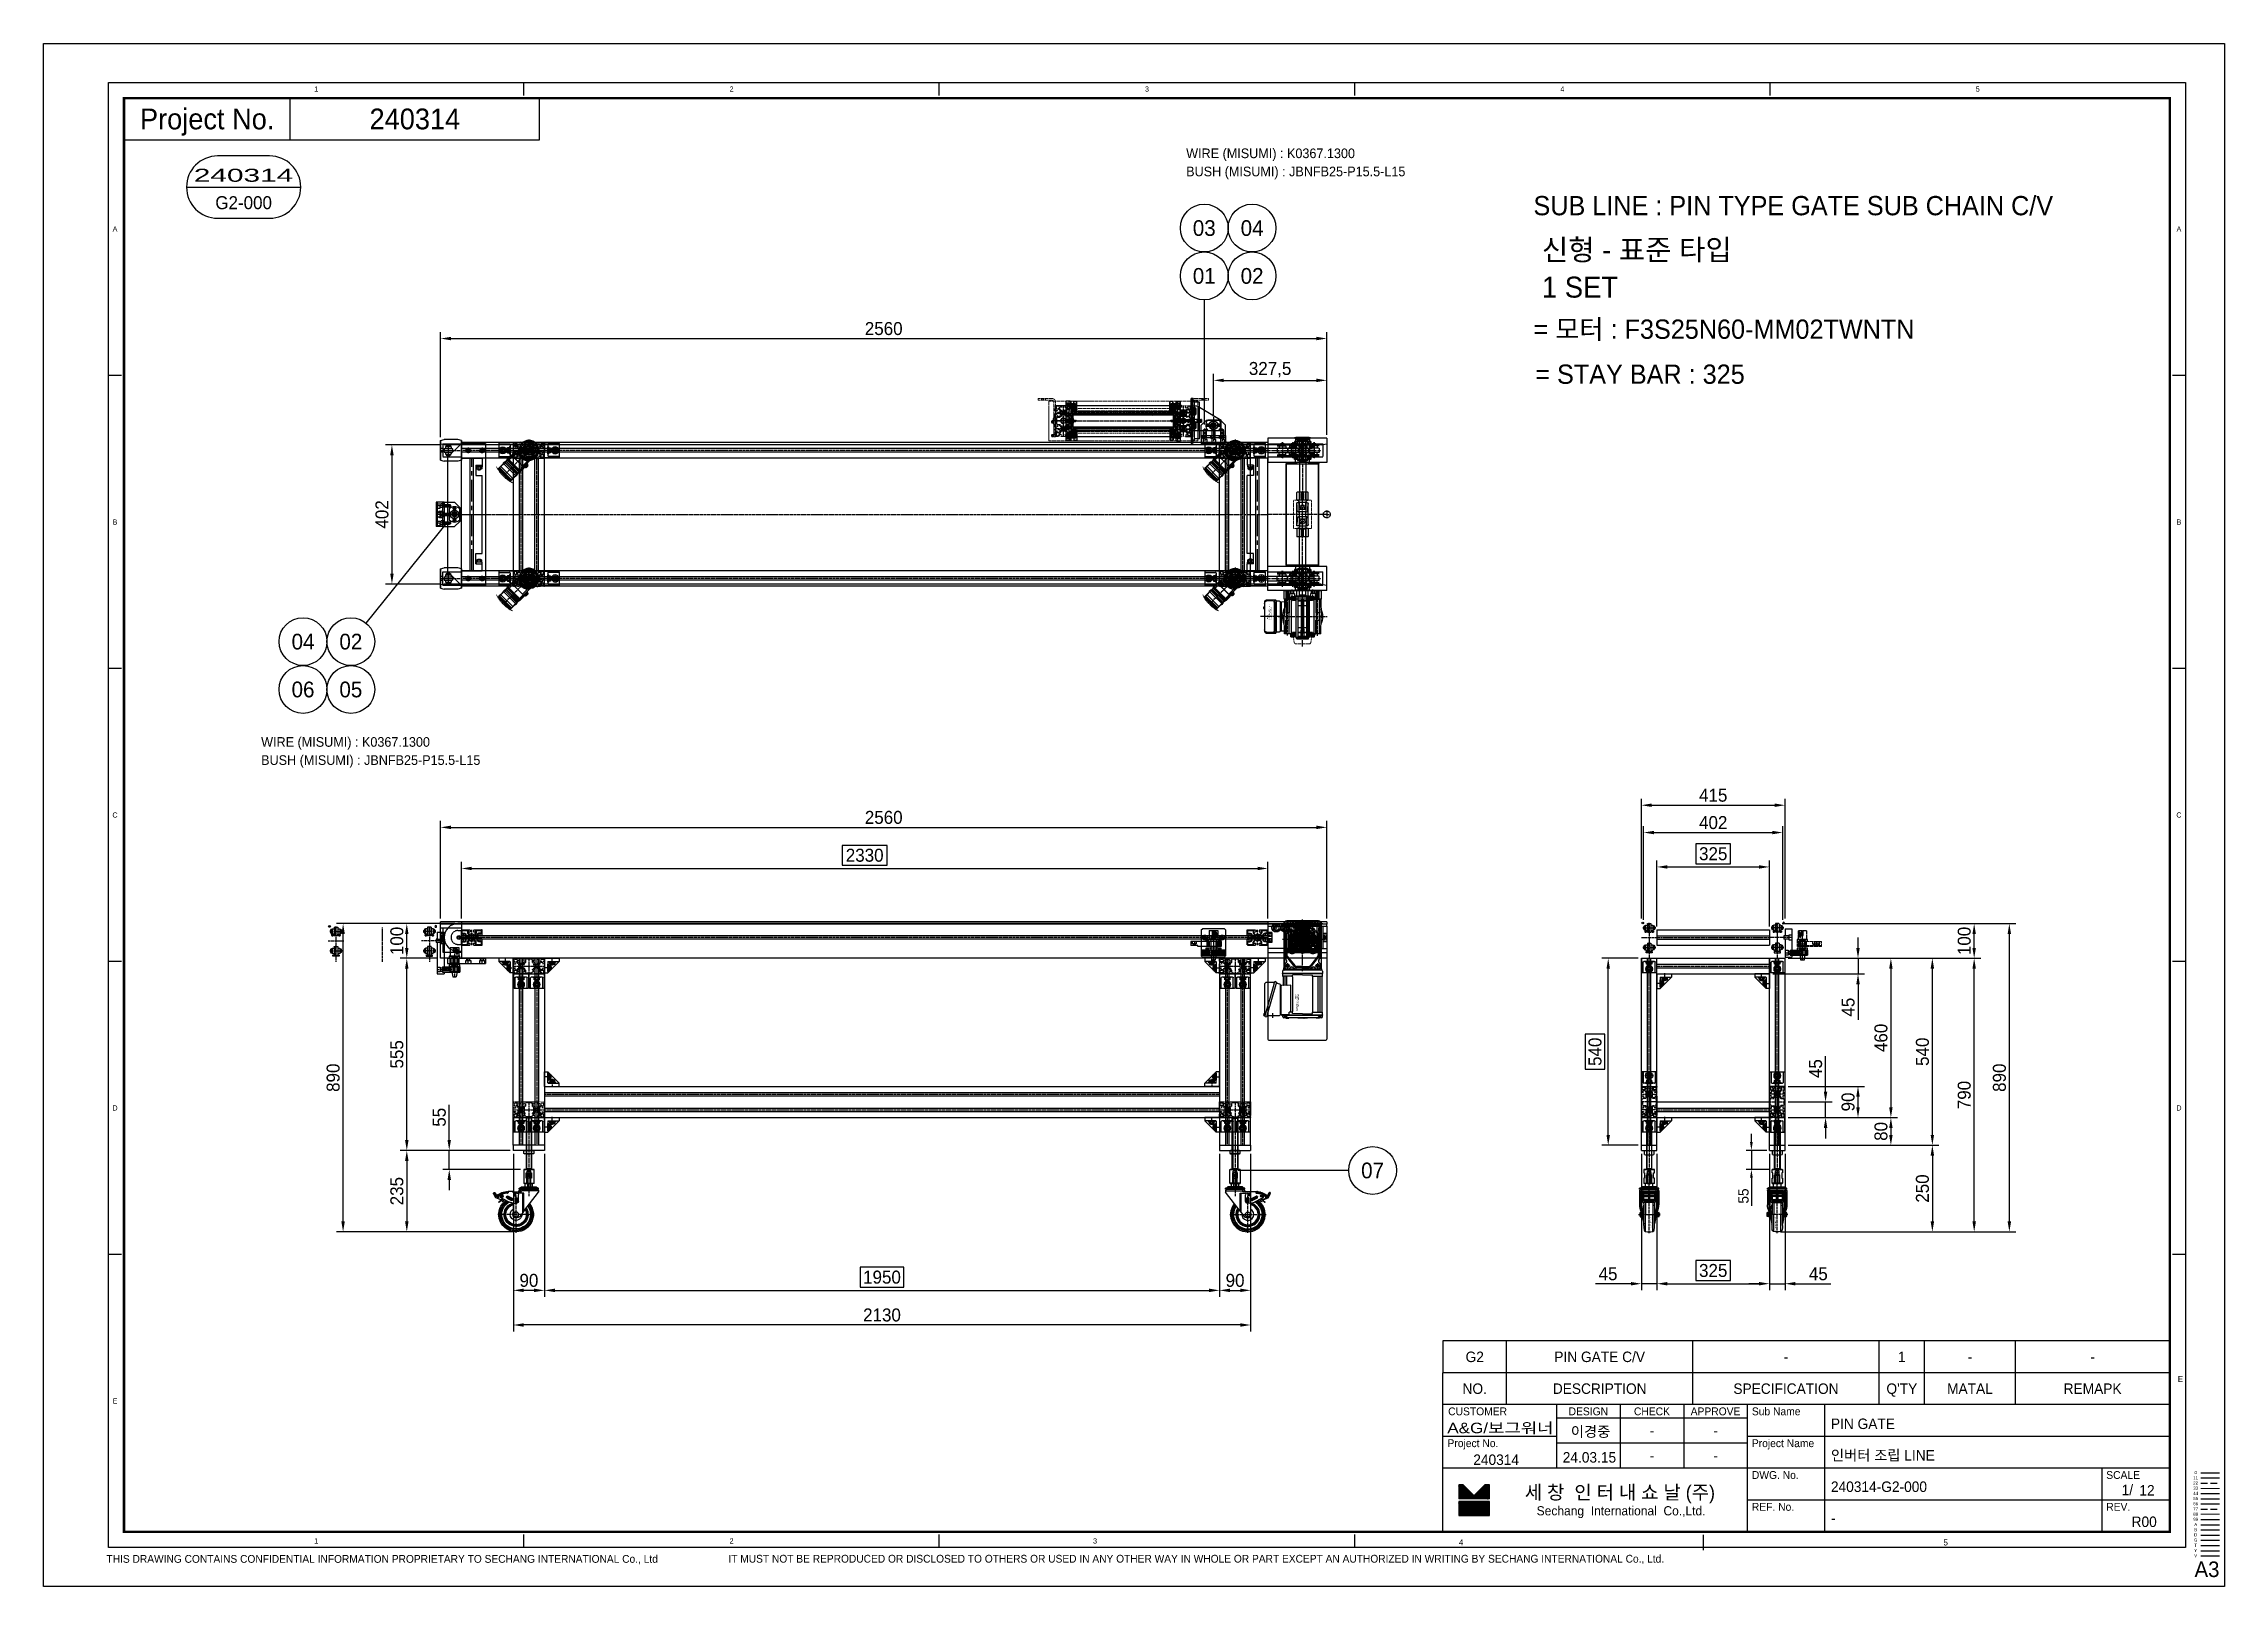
# Model space of a CAD drawing. Header units: inches. Extents: x 0 to 77285, y -118 to 40065.
# Drawn here: x 64790 to 71090, y 19693 to 24148 of the extents above; entities that cross this region are included whole.
import ezdxf
from ezdxf.enums import TextEntityAlignment as Align

# ---------------------------------------------------------------- set-up
doc = ezdxf.new("R2010")
doc.units = ezdxf.units.IN
doc.header["$LTSCALE"] = 5
doc.header["$MEASUREMENT"] = 0
for name, pattern in [('CENTER', [2, 1.25, -0.25, 0.25, -0.25]), ('CENTERX2', [4, 2.5, -0.5, 0.5, -0.5]), ('HIDDEN', [0.375, 0.25, -0.125]), ('PHANTOM', [2.5, 1.25, -0.25, 0.25, -0.25, 0.25, -0.25])]:
    doc.linetypes.add(name, pattern=pattern)
for name, color, linetype in [('11', 1, 'CENTER'), ('22', 2, 'HIDDEN'), ('44', 4, 'Continuous'), ('55', 5, 'Continuous'), ('66', 6, 'PHANTOM'), ('77', 40, 'HIDDEN'), ('99', 181, 'Continuous'), ('A', 8, 'Continuous'), ('B', 123, 'Continuous'), ('BOM-T', 4, 'Continuous'), ('D', 3, 'Continuous'), ('G', 231, 'Continuous'), ('T', 3, 'Continuous'), ('VV', 1, 'Continuous'), ('Y', 60, 'Continuous')]:
    doc.layers.add(name, color=color, linetype=linetype)
doc.layers.add('33', color=3, linetype='PHANTOM', lineweight=9)
doc.layers.add('88', color=35, linetype='Continuous', lineweight=5)
doc.styles.add('SCI', font='')
doc.styles.get("Standard").update_dxf_attribs({"font": 'arial.ttf'})
doc.styles.get('SCI').set_extended_font_data('Gulim')
doc.dimstyles.new('S', dxfattribs={"dimscale": 100, "dimtxt": 2.5, "dimasz": 2, "dimexe": 1.25, "dimexo": 0.625, "dimgap": -0.625, "dimtad": 1, "dimdec": 8, "dimtxsty": 'SCI', "dimcen": 2.5, "dimclrd": 1, "dimclre": 1, "dimclrt": 7, "dimadec": 8, "dimazin": 2, "dimtfac": 1, "dimtdec": 8, "dimtmove": 0, "dimatfit": 3, "dimfxl": 1, "dimarcsym": 0})
doc.dimstyles.new('SCH', dxfattribs={"dimtxt": 2.5, "dimasz": 2, "dimexe": 1.25, "dimexo": 0.625, "dimtad": 1, "dimdec": 8, "dimtxsty": 'SCI', "dimcen": 2.5, "dimclrd": 4, "dimclre": 4, "dimclrt": 7, "dimadec": 8, "dimazin": 2, "dimtfac": 1, "dimtdec": 8, "dimtmove": 0, "dimatfit": 3, "dimfxl": 1, "dimarcsym": 0})

msp = doc.modelspace()

# ---------------------------------------------------------------- texts
at = {"style": 'SCI'}
for s, height, p in [('240314', 60, (65862.22535195, 23930.20137068)), ('G2-000', 37.5, (65367.58349828, 23688.41063903)), ('03', 45.432692308, (68142.69133654, 23615.1069484)), ('04', 45.432692308, (68280.85013011, 23615.1069484)), ('01', 45.432692308, (68142.69133654, 23476.94815483)), ('02', 45.432692308, (68280.85013011, 23476.94815483)), ('04', 45.432692308, (65539.13001749, 22420.86739802)), ('02', 45.432692308, (65677.28881105, 22420.86739802)), ('06', 45.432692308, (65539.13001749, 22282.70860445)), ('05', 45.432692308, (65677.28881105, 22282.70860445)), ('07', 45.432692308, (68628.97431281, 20893.77794016)), ('G2', 30.288461538, (68924.10035195, 20355.51387068)), ('PIN GATE C/V', 30.2884615385, (69285.03785195, 20355.51387068)), ('-', 30.28846154, (69823.16285195, 20355.51387068)), ('1', 30.28846154, (70157.85035195, 20355.51387068)), ('-', 30.28846154, (70354.72535195, 20355.51387068)), ('-', 30.28846154, (70709.10035195, 20355.51387068))]:
    msp.add_text(s, height=height, dxfattribs=at).set_placement(p, align=Align.MIDDLE_CENTER)
for s, height, p in [('WIRE (MISUMI) : K0367.1300', 27.8322441876, (68090.46556475, 23844.89919073)), ('BUSH (MISUMI) : JBNFB25-P15.5-L15 ', 27.8322441876, (68090.46556475, 23792.49562533)), ('SUB LINE : PIN TYPE GATE SUB CHAIN C/V', 55.6644883751, (69093.76772977, 23707.72436098)), ('= 모터 : F3S25N60-MM02TWNTN', 55.6644883751, (69093.76772977, 23350.97319369)), ('= STAY BAR : 325', 55.6644883751, (69099.00796448, 23220.98827438)), ('WIRE (MISUMI) : K0367.1300', 27.8322441876, (65418.15142965, 22145.07488193)), ('BUSH (MISUMI) : JBNFB25-P15.5-L15 ', 27.8322441876, (65418.15142965, 22092.67131653))]:
    msp.add_text(s, height=height, dxfattribs=at).set_placement(p, align=Align.TOP_LEFT)
at = {"style": 'SCI', "width": 1.63101}
msp.add_text('240314', height=37.5, dxfattribs=at).set_placement((65223.57293717, 23748.83362496), (65510.9000335, 23748.83362496), align=Align.FIT)
at = {"color": 40, "style": 'SCI'}
for s, height, p in [('신형 - 표준 타입', 60.576923077, (69118.03581577, 23552.42756891)), ('1 SET', 60.576923077, (69118.03581577, 23444.53893252)), ('PIN GATE', 30.288461538, (69953.04418297, 20162.17252453)), ('인버터 조립 LINE', 30.2884615385, (69953.04418297, 20071.30713991)), ('240314-G2-000', 30.2884615385, (69953.04418297, 19980.4417553)), ('12', 30.288461538, (70844.16455927, 19970.09319761)), ('-', 30.28846154, (69953.04418297, 19889.57637068))]:
    msp.add_text(s, height=height, dxfattribs=at).set_placement(p, align=Align.MIDDLE_LEFT)
at = {"color": 40, "style": 'SCI', "width": 1.13984}
msp.add_text('A&G/보그워너', height=30.288461538, dxfattribs=at).set_placement((68844.79251434, 20134.95642357), (69151.69290537, 20134.95642357), align=Align.FIT)
at = {"color": 40, "style": 'SCI'}
for s, p in [('240314', (68985.91721083, 20058.43454376)), ('24.03.15', (69255.41361246, 20065.24944761)), ('R00', (70858.01862118, 19879.22781299))]:
    msp.add_text(s, height=30.288461538, dxfattribs=at).set_placement(p, align=Align.MIDDLE_CENTER)

# ---------------------------------------------------------------- blocks, each defined once
blk = doc.blocks.new('A$C47db6cef')
at = {"ltscale": 0.506191}
for p, q in [((0, 43), (0, 28.5)), ((0, 28.5), (1.5, 28.5)), ((0, 28.5), (0, 16.5)), ((0, 16.5), (0, 2)), ((1.5, 16.5), (0, 16.5)), ((1.5, 28.5), (1.5, 27.5)), ((1.5, 27.5), (6, 27.5)), ((1.5, 17.5), (1.5, 16.5)), ((6, 17.5), (1.5, 17.5)), ((16.5, 45), (2, 45)), ((2, 0), (16.5, 0)), ((3.1, 40.5), (2.3, 41.3)), ((2.3, 35.7), (3.1, 36.5)), ((3.1, 8.5), (2.3, 9.3)), ((2.3, 3.7), (3.1, 4.5)), ((3.7, 42.7), (4.5, 41.9)), ((4.5, 35.1), (3.7, 34.3)), ((3.7, 10.7), (4.5, 9.9)), ((4.5, 3.1), (3.7, 2.3)), ((6, 32.5), (10.5, 32.5)), ((6, 27.5), (6, 29.5)), ((6, 15.5), (6, 17.5)), ((10.5, 12.5), (6, 12.5)), ((8.5, 41.9), (9.3, 42.7)), ((9.3, 34.3), (8.5, 35.1)), ((8.5, 9.9), (9.3, 10.7)), ((9.3, 2.3), (8.5, 3.1)), ((10.7, 41.3), (9.9, 40.5)), ((9.9, 36.5), (10.7, 35.7)), ((10.7, 9.3), (9.9, 8.5)), ((9.9, 4.5), (10.7, 3.7)), ((10.5, 32.5), (14, 29)), ((14, 16), (10.5, 12.5)), ((12.5, 34.5), (12.5, 39)), ((16, 31), (12.5, 34.5)), ((12.5, 10.5), (16, 14)), ((12.5, 6), (12.5, 10.5)), ((14, 29), (14, 22.8)), ((14, 22.8), (14.3, 22.5)), ((14.3, 22.5), (14, 22.2)), ((14, 22.2), (14, 16)), ((15.5, 39), (17.5, 39)), ((17.5, 6), (15.5, 6)), ((22.2, 31), (16, 31)), ((16, 26.3), (16, 28)), ((19.5, 24.2), (16, 26.3)), ((16, 18.7), (19.5, 20.8)), ((16, 17), (16, 18.7)), ((16, 14), (22.2, 14)), ((16.5, 43.5), (16.5, 45)), ((28.5, 45), (16.5, 45)), ((17.5, 43.5), (16.5, 43.5)), ((16.5, 1.5), (17.5, 1.5)), ((16.5, 0), (16.5, 1.5)), ((16.5, 0), (28.5, 0)), ((17, 29), (18.7, 29)), ((18.7, 16), (17, 16)), ((17.5, 39), (17.5, 43.5)), ((17.5, 1.5), (17.5, 6)), ((18.7, 29), (20.8, 25.5)), ((20.8, 19.5), (18.7, 16)), ((22.5, 30.7), (22.2, 31)), ((22.2, 14), (22.5, 14.3)), ((22.8, 31), (22.5, 30.7)), ((22.5, 14.3), (22.8, 14)), ((29, 31), (22.8, 31)), ((22.8, 14), (29, 14)), ((24.2, 25.5), (26.3, 29)), ((26.3, 16), (24.2, 19.5)), ((29, 26.3), (25.5, 24.2)), ((25.5, 20.8), (29, 18.7)), ((26.3, 29), (28, 29)), ((28, 16), (26.3, 16)), ((27.5, 43.5), (27.5, 39)), ((28.5, 43.5), (27.5, 43.5)), ((27.5, 39), (29.5, 39)), ((27.5, 6), (27.5, 1.5)), ((29.5, 6), (27.5, 6)), ((27.5, 1.5), (28.5, 1.5)), ((28.5, 45), (28.5, 43.5)), ((36.5, 45), (28.5, 45)), ((28.5, 1.5), (28.5, 0)), ((28.5, 0), (35.5, 0)), ((32.5, 34.5), (29, 31)), ((29, 28), (29, 26.3)), ((29, 18.7), (29, 17)), ((29, 14), (32.5, 10.5)), ((31, 29), (35, 33)), ((31, 16), (31, 29)), ((35, 12), (31, 16)), ((32.5, 39), (32.5, 34.5)), ((32.5, 10.5), (32.5, 6)), ((35, 33), (35, 39.5)), ((35, 5.5), (35, 12)), ((35.5, 0), (36, 0.5)), ((36, 0.5), (44.7, 0.5)), ((37, 44.5), (36.5, 45)), ((44.7, 44.5), (37, 44.5)), ((37.5, 42), (52.5, 42)), ((52.5, 3), (37.5, 3)), ((45, 44.2), (44.7, 44.5)), ((44.7, 0.5), (45, 0.8)), ((45.3, 44.5), (45, 44.2)), ((45, 0.8), (45.3, 0.5)), ((53, 44.5), (45.3, 44.5)), ((45.3, 0.5), (54, 0.5)), ((53.5, 45), (53, 44.5)), ((61.5, 45), (53.5, 45)), ((54, 0.5), (54.5, 0)), ((55, 39.5), (55, 33)), ((55, 33), (59, 29)), ((59, 16), (55, 12)), ((55, 12), (55, 5.5)), ((57.5, 34.5), (57.5, 39)), ((61, 31), (57.5, 34.5)), ((57.5, 10.5), (61, 14)), ((57.5, 6), (57.5, 10.5)), ((59, 29), (59, 16)), ((60.5, 39), (62.5, 39)), ((62.5, 6), (60.5, 6)), ((67.2, 31), (61, 31)), ((61, 26.3), (61, 28)), ((64.5, 24.2), (61, 26.3)), ((61, 18.7), (64.5, 20.8)), ((61, 17), (61, 18.7)), ((61, 14), (67.2, 14)), ((61.5, 43.5), (61.5, 45)), ((73.5, 45), (61.5, 45)), ((62.5, 43.5), (61.5, 43.5)), ((61.5, 1.5), (62.5, 1.5)), ((61.5, 0), (61.5, 1.5)), ((62, 29), (63.7, 29)), ((63.7, 16), (62, 16)), ((62.5, 39), (62.5, 43.5)), ((62.5, 1.5), (62.5, 6)), ((63.7, 29), (65.8, 25.5)), ((65.8, 19.5), (63.7, 16)), ((67.5, 30.7), (67.2, 31)), ((67.2, 14), (67.5, 14.3)), ((67.8, 31), (67.5, 30.7)), ((67.5, 14.3), (67.8, 14)), ((74, 31), (67.8, 31)), ((67.8, 14), (74, 14)), ((69.2, 25.5), (71.3, 29)), ((71.3, 16), (69.2, 19.5)), ((74, 26.3), (70.5, 24.2)), ((70.5, 20.8), (74, 18.7)), ((71.3, 29), (73, 29)), ((73, 16), (71.3, 16)), ((72.5, 43.5), (72.5, 39)), ((73.5, 43.5), (72.5, 43.5)), ((72.5, 39), (74.5, 39)), ((72.5, 6), (72.5, 1.5)), ((74.5, 6), (72.5, 6)), ((72.5, 1.5), (73.5, 1.5)), ((73.5, 45), (73.5, 43.5)), ((88, 45), (73.5, 45)), ((73.5, 1.5), (73.5, 0)), ((77.5, 34.5), (74, 31)), ((74, 28), (74, 26.3)), ((74, 18.7), (74, 17)), ((74, 14), (77.5, 10.5)), ((75.7, 22.5), (76, 22.8)), ((76, 22.2), (75.7, 22.5)), ((76, 29), (79.5, 32.5)), ((76, 22.8), (76, 29)), ((76, 16), (76, 22.2)), ((79.5, 12.5), (76, 16)), ((77.5, 39), (77.5, 34.5)), ((77.5, 10.5), (77.5, 6)), ((80.1, 40.5), (79.3, 41.3)), ((79.3, 35.7), (80.1, 36.5)), ((80.1, 8.5), (79.3, 9.3)), ((79.3, 3.7), (80.1, 4.5)), ((79.5, 32.5), (84, 32.5)), ((84, 12.5), (79.5, 12.5)), ((80.7, 42.7), (81.5, 41.9)), ((81.5, 35.1), (80.7, 34.3)), ((80.7, 10.7), (81.5, 9.9)), ((81.5, 3.1), (80.7, 2.3)), ((84, 29.5), (84, 27.5)), ((84, 27.5), (88.5, 27.5)), ((84, 17.5), (84, 15.5)), ((88.5, 17.5), (84, 17.5)), ((85.5, 41.9), (86.3, 42.7)), ((86.3, 34.3), (85.5, 35.1)), ((85.5, 9.9), (86.3, 10.7)), ((86.3, 2.3), (85.5, 3.1)), ((87.7, 41.3), (86.9, 40.5)), ((86.9, 36.5), (87.7, 35.7)), ((87.7, 9.3), (86.9, 8.5)), ((86.9, 4.5), (87.7, 3.7)), ((88.5, 28.5), (90, 28.5)), ((88.5, 27.5), (88.5, 28.5)), ((88.5, 16.5), (88.5, 17.5)), ((90, 16.5), (88.5, 16.5)), ((90, 28.5), (90, 43)), ((90, 16.5), (90, 28.5)), ((90, 2), (90, 16.5))]:
    blk.add_line(p, q, dxfattribs=at)
for p, q in [((54.5, 0), (61.5, 0)), ((61.5, 0), (73.5, 0)), ((73.5, 0), (88, 0))]:
    blk.add_line(p, q)
for centre, radius, start, end in [((2, 43), 2, 90, 180), ((2, 2), 2, 180, 270), ((6.5, 38.5), 5, 123.46304, 146.53696), ((6.5, 38.5), 5, 213.46304, 236.53696), ((6.5, 6.5), 5, 123.46304, 146.53696), ((6.5, 6.5), 5, 213.46304, 236.53696), ((6.5, 38.5), 4, 149.47751, 210.52249), ((6.5, 6.5), 4, 149.47751, 210.52249), ((6.5, 38.5), 4, 59.47751, 120.52249), ((6.5, 38.5), 4, 239.47751, 300.52249), ((6, 31), 1.5, 90, 270), ((6, 14), 1.5, 90, 270), ((6.5, 6.5), 4, 59.47751, 120.52249), ((6.5, 6.5), 4, 239.47751, 300.52249), ((6.5, 38.5), 5, 33.46304, 56.53696), ((6.5, 38.5), 5, 303.46304, 326.53696), ((6.5, 6.5), 5, 33.46304, 56.53696), ((6.5, 6.5), 5, 303.46304, 326.53696), ((6.5, 38.5), 4, 329.47751, 30.52249), ((6.5, 6.5), 4, 329.47751, 30.52249), ((14, 39), 1.5, 0, 180), ((14, 6), 1.5, 180, 0), ((17, 28), 1, 90, 180), ((17, 17), 1, 180, 270), ((22.5, 22.5), 3.5, 150, 210), ((22.5, 22.5), 3.5, 60, 120), ((22.5, 22.5), 3.5, 240, 300), ((22.5, 22.5), 3.5, 330, 30), ((28, 28), 1, 0, 90), ((28, 17), 1, 270, 0), ((31, 39), 1.5, 0, 180), ((31, 6), 1.5, 180, 0), ((37.5, 39.5), 2.5, 90, 180), ((37.5, 5.5), 2.5, 180, 270), ((52.5, 39.5), 2.5, 0, 90), ((52.5, 5.5), 2.5, 270, 0), ((59, 39), 1.5, 0, 180), ((59, 6), 1.5, 180, 0), ((62, 28), 1, 90, 180), ((62, 17), 1, 180, 270), ((67.5, 22.5), 3.5, 150, 210), ((67.5, 22.5), 3.5, 60, 120), ((67.5, 22.5), 3.5, 240, 300), ((67.5, 22.5), 3.5, 330, 30), ((73, 28), 1, 0, 90), ((73, 17), 1, 270, 0), ((76, 39), 1.5, 0, 180), ((76, 6), 1.5, 180, 0), ((83.5, 38.5), 5, 123.46304, 146.53696), ((83.5, 38.5), 5, 213.46304, 236.53696), ((83.5, 6.5), 5, 123.46304, 146.53696), ((83.5, 6.5), 5, 213.46304, 236.53696), ((83.5, 38.5), 4, 149.47751, 210.52249), ((83.5, 6.5), 4, 149.47751, 210.52249), ((83.5, 38.5), 4, 59.47751, 120.52249), ((83.5, 38.5), 4, 239.47751, 300.52249), ((83.5, 6.5), 4, 59.47751, 120.52249), ((83.5, 6.5), 4, 239.47751, 300.52249), ((84, 31), 1.5, 270, 90), ((84, 14), 1.5, 270, 90), ((83.5, 38.5), 5, 33.46304, 56.53696), ((83.5, 38.5), 5, 303.46304, 326.53696), ((83.5, 6.5), 5, 33.46304, 56.53696), ((83.5, 6.5), 5, 303.46304, 326.53696), ((83.5, 38.5), 4, 329.47751, 30.52249), ((83.5, 6.5), 4, 329.47751, 30.52249), ((88, 43), 2, 0, 90), ((88, 2), 2, 270, 0)]:
    blk.add_arc(centre, radius, start, end, dxfattribs=at)
at = {"layer": '11', "ltscale": 0.506191}
for p, q in [((90, 22.5), (0, 22.5)), ((22.5, 45), (22.5, 0)), ((67.5, 0), (67.5, 45))]:
    blk.add_line(p, q, dxfattribs=at)
at = {"layer": '11'}
blk.add_line((45, 45), (45, 0), dxfattribs=at)
at = {"layer": 'A', "ltscale": 0.506191}
for p, q in [((0, 45), (0, 43)), ((2, 45), (0, 45)), ((0, 2), (0, 0)), ((0, 0), (2, 0)), ((35.5, 0), (54.5, 0)), ((53.5, 45), (36.5, 45)), ((90, 45), (88, 45)), ((90, 43), (90, 45)), ((90, 0), (90, 2))]:
    blk.add_line(p, q, dxfattribs=at)
at = {"layer": 'A'}
blk.add_line((88, 0), (90, 0), dxfattribs=at)
blk = doc.blocks.new('A$C632A6005')
for p, q in [((-21.5, 0), (-21.5, -40)), ((21.5, 0), (-21.5, 0)), ((-19.5, -42), (19.6, -42)), ((-17.5, -40), (-17.5, -11.5)), ((-15.5, -9.5), (15.5, -9.5)), ((10.3, -9.5), (-10.2, -9.5)), ((-10.2, -9.5), (-10.2, -11)), ((-10.2, -11), (10.3, -11)), ((-10.2, -11), (-7.5, -12.3)), ((-7.5, -12.3), (-7.5, -16.9)), ((-7.5, -16.9), (-6.4, -17.5)), ((-3.8, -24.5), (-7.5, -31)), ((-7.5, -31), (-3.8, -37.5)), ((-6.4, -17.5), (6.4, -17.5)), ((-4, -18.2), (-4, -17.5)), ((-4, -18.2), (4, -18.2)), ((-3.2, -19), (-4, -18.2)), ((-3.8, -16.9), (-3.8, -12.3)), ((3.8, -24.5), (-3.8, -24.5)), ((-3.8, -37.5), (3.8, -37.5)), ((-3.2, -19), (3.2, -19)), ((3.2, -19), (4, -18.2)), ((3.8, -16.9), (3.8, -12.3)), ((7.5, -31), (3.8, -24.5)), ((3.8, -37.5), (7.5, -31)), ((4, -18.2), (4, -17.5)), ((6.4, -17.5), (7.5, -16.9)), ((7.5, -12.3), (10.3, -11)), ((7.5, -16.9), (7.5, -12.3)), ((10.3, -11), (10.3, -9.5)), ((17.5, -40), (17.5, -11.5)), ((21.5, -40.1), (21.5, 0))]:
    blk.add_line(p, q)
for radius in [10.2, 6.5, 4, 3.2]:
    blk.add_circle((0, -31), radius)
for centre, radius, start, end in [((-19.5, -40), 2, 180.00003, 270.00001), ((-19.5, -40), 2, 270.00001, 0.00002), ((-15.5, -11.5), 2, 89.99999, 180.00003), ((-5.6, -9.9), 3.06, 232.12112, 307.87888), ((-5.6, -14.4), 3.06, 232.12112, 307.87888), ((0, -22.5), 4.1, 121.38856, 166.72724), ((0, -1.7), 11.3, 250.52878, 289.47122), ((0, -6.2), 11.3, 250.52878, 289.47122), ((0, -22.5), 4.1, 13.27276, 58.61144), ((5.6, -9.9), 3.06, 232.12112, 307.87888), ((5.6, -14.4), 3.06, 232.12112, 307.87888), ((15.5, -11.5), 2, 0.00001, 89.99999), ((19.5, -40), 2, 180.00003, 270.00001), ((19.6, -40.1), 1.9, 270.00001, 0.00002)]:
    blk.add_arc(centre, radius, start, end)
blk = doc.blocks.new('A$Cf526916b')
for p, q in [((-22.5, -90), (-22.5, 0)), ((-22.5, -90), (-22.5, 0)), ((347.5, 0), (22.5, 0)), ((22.5, 0), (22.5, -90)), ((347.5, 0), (347.5, -90)), ((392.5, -90), (392.5, 0)), ((347.5, -90), (22.5, -90))]:
    blk.add_line(p, q)
at = {"layer": '11'}
for p, q in [((-31.5, -45), (31.5, -45)), ((347.5, -22.5), (22.5, -22.5)), ((338.5, -45), (401.5, -45)), ((347.5, -67.5), (22.5, -67.5))]:
    blk.add_line(p, q, dxfattribs=at)
at = {"layer": '22'}
for centre in [(0, -45), (370, -45)]:
    blk.add_circle(centre, 6.92, dxfattribs=at)
at = {"layer": '44'}
for centre in [(0, -45), (370, -45)]:
    blk.add_circle(centre, 29, dxfattribs=at)
at = {"layer": 'A'}
for p, q in [((347.5, -17.5), (22.5, -17.5)), ((347.5, -27.5), (22.5, -27.5)), ((347.5, -62.5), (22.5, -62.5)), ((347.5, -72.5), (22.5, -72.5))]:
    blk.add_line(p, q, dxfattribs=at)
at = {"layer": 'T'}
for centre in [(0, -45), (370, -45)]:
    blk.add_arc(centre, 8, 195, 105, dxfattribs=at)
at = {"rotation": 90}
blk.add_blockref('A$C47db6cef', (22.5, -90), dxfattribs=at)
at = {"xscale": -1, "rotation": 270}
blk.add_blockref('A$C47db6cef', (347.5, -90), dxfattribs=at)
at = {"layer": '44', "xscale": -1, "rotation": 180}
for p in [(0, 0), (370, 0)]:
    blk.add_blockref('A$C632A6005', p, dxfattribs=at)
at = {"layer": '44'}
for p in [(0, -90), (370, -90)]:
    blk.add_blockref('A$C632A6005', p, dxfattribs=at)
blk = doc.blocks.new('A$Ccec5035d')
for p, q in [((0, 0), (0, -60)), ((325, 0), (0, 0)), ((325, 0), (325, -60)), ((0, -60), (20, -60)), ((20, -42), (20, -60)), ((20, -42), (50, -42)), ((20, -42), (20, -60)), ((20, -42.5), (20, -59.5)), ((25, -42.5), (20, -42.5)), ((25, -42.5), (20, -42.5)), ((20, -59.5), (25, -59.5)), ((20, -59.5), (25, -59.5)), ((25, -59.5), (25, -42.5)), ((25, -59.5), (25, -42.5)), ((25, -56.6), (25, -45.4)), ((25, -56.6), (25, -45.4)), ((30.9, -43.5), (25.6, -43.5)), ((30.9, -43.5), (25.6, -43.5)), ((25.6, -47.2), (30.9, -47.2)), ((25.6, -47.2), (30.9, -47.2)), ((25.6, -54.8), (30.9, -54.8)), ((25.6, -54.8), (30.9, -54.8)), ((25.6, -58.5), (30.9, -58.5)), ((25.6, -58.5), (30.9, -58.5)), ((31.5, -56.6), (31.5, -45.4)), ((31.5, -56.6), (31.5, -45.4)), ((31.5, -47), (32.7, -47)), ((31.5, -47), (32.7, -47)), ((31.5, -47.7), (33.4, -47.7)), ((31.5, -47.7), (33.4, -47.7)), ((31.5, -54.3), (33.4, -54.3)), ((31.5, -54.3), (33.4, -54.3)), ((32.7, -55), (31.5, -55)), ((32.7, -55), (31.5, -55)), ((32.7, -47), (32.7, -55)), ((32.7, -47), (33.4, -47.7)), ((32.7, -47), (32.7, -55)), ((32.7, -47), (33.4, -47.7)), ((33.4, -54.3), (32.7, -55)), ((33.4, -54.3), (32.7, -55)), ((33.4, -47.7), (33.4, -54.3)), ((33.4, -47.7), (33.4, -54.3)), ((50, -42), (50, -60)), ((275, -60), (50, -60)), ((275, -42), (275, -60)), ((305, -42), (275, -42)), ((292.3, -47), (291.6, -47.7)), ((292.3, -47), (291.6, -47.7)), ((291.6, -47.7), (291.6, -54.3)), ((293.5, -47.7), (291.6, -47.7)), ((291.6, -47.7), (291.6, -54.3)), ((293.5, -47.7), (291.6, -47.7)), ((291.6, -54.3), (292.3, -55)), ((293.5, -54.3), (291.6, -54.3)), ((291.6, -54.3), (292.3, -55)), ((293.5, -54.3), (291.6, -54.3)), ((292.3, -47), (292.3, -55)), ((293.5, -47), (292.3, -47)), ((292.3, -47), (292.3, -55)), ((293.5, -47), (292.3, -47)), ((292.3, -55), (293.5, -55)), ((292.3, -55), (293.5, -55)), ((293.5, -56.6), (293.5, -45.4)), ((293.5, -56.6), (293.5, -45.4)), ((294.1, -43.5), (299.4, -43.5)), ((294.1, -43.5), (299.4, -43.5)), ((299.4, -47.2), (294.1, -47.2)), ((299.4, -47.2), (294.1, -47.2)), ((299.4, -54.8), (294.1, -54.8)), ((299.4, -54.8), (294.1, -54.8)), ((299.4, -58.5), (294.1, -58.5)), ((299.4, -58.5), (294.1, -58.5)), ((300, -59.5), (300, -42.5)), ((300, -42.5), (305, -42.5)), ((300, -59.5), (300, -42.5)), ((300, -42.5), (305, -42.5)), ((300, -56.6), (300, -45.4)), ((300, -56.6), (300, -45.4)), ((305, -59.5), (300, -59.5)), ((305, -59.5), (300, -59.5)), ((305, -42), (305, -60)), ((305, -42), (305, -60)), ((305, -42.5), (305, -59.5)), ((325, -60), (305, -60))]:
    blk.add_line(p, q)
at = {"color": 252}
for p, q in [((325, -25), (0, -25)), ((325, -35), (0, -35))]:
    blk.add_line(p, q, dxfattribs=at)
for centre, radius, start, end in [((28.3, -45.4), 3.32, 145.61575, 214.38425), ((28.3, -45.4), 3.32, 145.61575, 214.38425), ((37.4, -51), 12.4, 162.41205, 197.58795), ((37.4, -51), 12.4, 162.41205, 197.58795), ((28.3, -56.6), 3.32, 145.61575, 214.38425), ((28.3, -56.6), 3.32, 145.61575, 214.38425), ((28.2, -45.4), 3.32, 325.61575, 34.38425), ((28.2, -45.4), 3.32, 325.61575, 34.38425), ((19.1, -51), 12.4, 342.41205, 17.58795), ((19.1, -51), 12.4, 342.41205, 17.58795), ((28.2, -56.6), 3.32, 325.61575, 34.38425), ((28.2, -56.6), 3.32, 325.61575, 34.38425), ((296.8, -45.4), 3.32, 145.61575, 214.38425), ((296.8, -45.4), 3.32, 145.61575, 214.38425), ((305.9, -51), 12.4, 162.41205, 197.58795), ((305.9, -51), 12.4, 162.41205, 197.58795), ((296.8, -56.6), 3.32, 145.61575, 214.38425), ((296.8, -56.6), 3.32, 145.61575, 214.38425), ((296.7, -45.4), 3.32, 325.61575, 34.38425), ((296.7, -45.4), 3.32, 325.61575, 34.38425), ((287.6, -51), 12.4, 342.41205, 17.58795), ((287.6, -51), 12.4, 342.41205, 17.58795), ((296.7, -56.6), 3.32, 325.61575, 34.38425), ((296.7, -56.6), 3.32, 325.61575, 34.38425)]:
    blk.add_arc(centre, radius, start, end)
at = {"layer": '11', "linetype": 'CENTERX2', "ltscale": 5}
blk.add_line((325, -30), (0, -30), dxfattribs=at)
blk = doc.blocks.new('A$C024ea68c')
for p, q in [((-12.3, 4.65), (-12.3, -4.65)), ((-11.8, 5.15), (11.8, 5.15)), ((-7.94, 10.35), (-7.94, 5.15)), ((-7.44, 10.85), (7.44, 10.85)), ((-6, 14.35), (6, 14.35)), ((-6, 14.35), (-6, 10.85)), ((-6, 12.85), (6, 12.85)), ((-4.5, 15.35), (4.5, 15.35)), ((-4.5, 15.35), (-4.5, 14.35)), ((-1.985, 17), (1.985, 17)), ((-1.985, 17), (-1.985, 15.35)), ((1.985, 17), (1.985, 15.35)), ((4.5, 15.35), (4.5, 14.35)), ((6, 14.35), (6, 10.85)), ((7.94, 10.35), (7.94, 5.15)), ((12.3, 4.65), (12.3, -4.65)), ((-11.8, -5.15), (11.8, -5.15)), ((-7.94, -5.15), (-7.94, -10.35)), ((-7.44, -10.85), (7.44, -10.85)), ((-6, -10.85), (-6, -14.35)), ((-6, -12.85), (6, -12.85)), ((-6, -14.35), (6, -14.35)), ((-4.5, -15.35), (-4.5, -14.35)), ((-4.5, -15.35), (4.5, -15.35)), ((-1.985, -17), (-1.985, -15.35)), ((-1.985, -17), (1.985, -17)), ((1.985, -17), (1.985, -15.35)), ((4.5, -15.35), (4.5, -14.35)), ((6, -10.85), (6, -14.35)), ((7.94, -5.15), (7.94, -10.35))]:
    blk.add_line(p, q)
for centre, start, end in [((-11.8, 4.65), 90, 180), ((-7.44, 10.35), 90, 180), ((7.44, 10.35), 0, 90), ((11.8, 4.65), 0, 90), ((-11.8, -4.65), 180, 270), ((-7.44, -10.35), 180, 270), ((7.44, -10.35), 270, 0), ((11.8, -4.65), 270, 0)]:
    blk.add_arc(centre, 0.5, start, end)
at = {"layer": '11'}
for p, q in [((-13.3, 0), (13.3, 0)), ((0, 17.35), (0, -17.35))]:
    blk.add_line(p, q, dxfattribs=at)
blk = doc.blocks.new('A$C1bf38370')
for p, q in [((-28.3, -0.1), (-31, -10.1)), ((-28.3, -0.1), (-31, -10.1)), ((-31, -10.1), (-31, -50.1)), ((-31, -10.1), (-31, -50.1)), ((-28.3, -60.1), (-31, -50.1)), ((-28.3, -60.1), (-31, -50.1)), ((-28.3, -0.1), (28.3, -0.1)), ((-6.5, -0.1), (-28.3, -0.1)), ((-28.3, -60.1), (28.3, -60.1)), ((28.3, -60.1), (-28.3, -60.1)), ((19, -0.1), (-19, -0.1)), ((28.3, -0.1), (6.5, -0.1)), ((28.3, -0.1), (31, -10.1)), ((28.3, -0.1), (31, -10.1)), ((28.3, -60.1), (31, -50.1)), ((28.3, -60.1), (31, -50.1)), ((31, -10.1), (31, -50.1)), ((31, -10.1), (31, -50.1)), ((341.7, -0.1), (339, -10.1)), ((341.7, -0.1), (339, -10.1)), ((339, -10.1), (339, -50.1)), ((339, -10.1), (339, -50.1)), ((341.7, -60.1), (339, -50.1)), ((341.7, -60.1), (339, -50.1)), ((398.3, -0.1), (341.7, -0.1)), ((341.7, -0.1), (363.5, -0.1)), ((398.3, -60.1), (341.7, -60.1)), ((341.7, -60.1), (398.3, -60.1)), ((351, -0.1), (389, -0.1)), ((376.5, -0.1), (398.3, -0.1)), ((398.3, -0.1), (401, -10.1)), ((398.3, -0.1), (401, -10.1)), ((398.3, -60.1), (401, -50.1)), ((398.3, -60.1), (401, -50.1)), ((401, -10.1), (401, -50.1)), ((401, -10.1), (401, -50.1))]:
    blk.add_line(p, q)
at = {"layer": '11'}
for p, q in [((0, -62.1), (0, -0.1)), ((195, -60.1), (175, -60.1)), ((185, -60.1), (185, -0.1)), ((185, -60.1), (185, -70.1)), ((370, -62.1), (370, -0.1))]:
    blk.add_line(p, q, dxfattribs=at)
blk.add_circle((185, -60.1), 10, dxfattribs=at)
at = {"layer": '22'}
for p, q in [((-19, -54.1), (-19, -0.1)), ((-19, -54.1), (19, -54.1)), ((-5.5, -54.1), (-5.5, -60.1)), ((5.5, -54.1), (5.5, -60.1)), ((19, -54.1), (19, -0.1)), ((351, -54.1), (351, -0.1)), ((389, -54.1), (351, -54.1)), ((364.5, -54.1), (364.5, -60.1)), ((375.5, -54.1), (375.5, -60.1)), ((389, -54.1), (389, -0.1))]:
    blk.add_line(p, q, dxfattribs=at)
at = {"layer": 'G'}
for p, q in [((-16, -50.1), (-18, -60.1)), ((-16, -0.1), (-16, -50.1)), ((386, -0.1), (386, -50.1)), ((386, -50.1), (388, -60.1))]:
    blk.add_line(p, q, dxfattribs=at)
at = {"layer": 'B', "rotation": 90}
for p in [(0, -38), (370, -38)]:
    blk.add_blockref('A$C024ea68c', p, dxfattribs=at)
blk = doc.blocks.new('A$C8800e7f5')
for p, q in [((0, -23.2), (0, 23.2)), ((0, 20.8), (2.6, 20.8)), ((0, 17.8), (2.6, 17.8)), ((0.3, 23.5), (8.7, 23.5)), ((0.3, 15), (8.7, 15)), ((1.3, 17.8), (1.3, 20.8)), ((9, 20.8), (6.4, 20.8)), ((9, 17.8), (6.4, 17.8)), ((7.7, 17.8), (7.7, 20.8)), ((9, 23.2), (9, -23.2)), ((0, -17.8), (2.6, -17.8)), ((0, -20.8), (2.6, -20.8)), ((8.7, -15), (0.3, -15)), ((8.7, -23.5), (0.3, -23.5)), ((1.3, -20.8), (1.3, -17.8)), ((9, -17.8), (6.4, -17.8)), ((9, -20.8), (6.4, -20.8)), ((7.7, -20.8), (7.7, -17.8))]:
    blk.add_line(p, q)
for centre in [(4.5, 19.2), (4.5, -19.2)]:
    blk.add_circle(centre, 2.4)
for centre, start, end in [((0.3, 23.2), 90, 180), ((0.3, 15.3), 180, 270), ((8.7, 23.2), 0, 90), ((8.7, 15.3), 270, 0), ((0.3, -15.3), 90, 180), ((0.3, -23.2), 180, 270), ((8.7, -15.3), 0, 90), ((8.7, -23.2), 270, 360)]:
    blk.add_arc(centre, 0.3, start, end)
at = {"layer": '11'}
blk.add_line((-1, 0), (10, 0), dxfattribs=at)
at = {"layer": '44'}
blk.add_text('6906ZZ', height=0.6, dxfattribs=at).set_placement((4.5, 19))
blk = doc.blocks.new('A$Ce9aabcbc')
for p, q in [((-28.7, 15), (-29.2, 14.5)), ((-29.2, 14.5), (-29.2, 0)), ((28.8, 9), (-29.2, 9)), ((-29.2, 0), (-29.2, -14.5)), ((-17.7, 15), (-28.7, 15)), ((-17.7, 14.5), (-17.7, 15)), ((-17.7, 14.5), (-17.2, 14.5)), ((-17.2, 14.5), (-17.2, 18.5)), ((-16.7, 19), (-10.4, 19)), ((-10.4, 29), (-10.4, 19)), ((-10.4, 25.2), (-6.2, 25.2)), ((-7, 34.6), (-9.6, 34.6)), ((-6.2, 19), (-6.2, 29)), ((5.8, 19), (-6.2, 19)), ((5.8, 19), (5.8, 29)), ((10, 25.2), (5.8, 25.2)), ((9.2, 34.6), (6.6, 34.6)), ((10, 29), (10, 19)), ((16.3, 19), (10, 19)), ((16.8, 14.5), (16.8, 18.5)), ((17.3, 14.5), (16.8, 14.5)), ((17.3, 14.5), (17.3, 15)), ((17.3, 15), (28.3, 15)), ((28.3, 15), (28.8, 14.5)), ((28.8, 14.5), (28.8, 0)), ((28.8, 0), (28.8, -14.5)), ((28.8, -9), (-29.2, -9)), ((-28.7, -15), (-29.2, -14.5)), ((-28.7, -15), (-17.7, -15)), ((-17.7, -15), (-17.7, -14.5)), ((-17.7, -14.5), (-17.2, -14.5)), ((-17.2, -14.5), (-17.2, -18.5)), ((-16.7, -19), (-10.4, -19)), ((-10.4, -29), (-10.4, -19)), ((-10.4, -25.2), (-6.2, -25.2)), ((-7, -34.6), (-9.6, -34.6)), ((-6.2, -19), (-6.2, -29)), ((5.8, -19), (-6.2, -19)), ((5.8, -19), (5.8, -29)), ((5.8, -25.2), (10, -25.2)), ((9.2, -34.6), (6.6, -34.6)), ((10, -29), (10, -19)), ((16.3, -19), (10, -19)), ((16.8, -14.5), (16.8, -18.5)), ((17.3, -14.5), (16.8, -14.5)), ((17.3, -15), (17.3, -14.5)), ((28.3, -15), (17.3, -15)), ((28.3, -15), (28.8, -14.5))]:
    blk.add_line(p, q)
at = {"linetype": 'Continuous'}
blk.add_line((-13.4, -33.2), (13, -33.2), dxfattribs=at)
for centre, radius, start, end in [((-16.7, 18.5), 0.5, 90, 180), ((9.6, 29), 20, 163.78455, 180), ((-26.2, 29), 20, 0, 16.21545), ((25.8, 29), 20, 163.78455, 180), ((-10, 29), 20, 0, 16.21545), ((16.3, 18.5), 0.5, 0, 90), ((-16.7, -18.5), 0.5, 180, 270), ((9.6, -29), 20, 180, 196.21545), ((-26.2, -29), 20, 343.78455, 0), ((25.8, -29), 20, 180, 196.21545), ((-10, -29), 20, 343.78455, 0), ((16.3, -18.5), 0.5, 270, 0)]:
    blk.add_arc(centre, radius, start, end)
at = {"layer": '11', "linetype": 'Continuous'}
for p, q in [((32.8, 0), (-33.2, 0)), ((-13.4, 33.2), (13, 33.2)), ((-0.2, -33.2), (-0.2, 33.2)), ((-13.4, -33.2), (13, -33.2))]:
    blk.add_line(p, q, dxfattribs=at)
blk = doc.blocks.new('FINALrf2040vrp-sc')
for p, q in [((0, 0), (18.7, 0)), ((6.7, 1.5), (44.1, 1.5)), ((6.7, 1.5), (6.7, 0)), ((8.2, 2.5), (8.2, 1.5)), ((8.2, 2.5), (17.2, 2.5)), ((10.715, 4.15), (14.685, 4.15)), ((10.715, 4.15), (10.715, 2.5)), ((14.685, 4.15), (14.685, 2.5)), ((17.2, 2.5), (17.2, 1.5)), ((18.7, 0), (32.1, 0)), ((18.7, 0), (18.7, -2)), ((32.1, 0), (32.1, -2)), ((50.8, 0), (32.1, 0)), ((33.6, 2.5), (42.6, 2.5)), ((33.6, 2.5), (33.6, 1.5)), ((36.115, 4.15), (36.115, 2.5)), ((36.115, 4.15), (40.085, 4.15)), ((40.085, 4.15), (40.085, 2.5)), ((42.6, 2.5), (42.6, 1.5)), ((44.1, 0), (44.1, 1.5)), ((0, -2), (20.14, -2)), ((0, -23.7), (20.14, -23.7)), ((0, -25.7), (18.7, -25.7)), ((0.4, -8.2), (0.4, -17.5)), ((0.9, -7.7), (24.5, -7.7)), ((0.9, -18), (24.5, -18)), ((4.76, -2.5), (4.76, -6.35)), ((4.76, -6.35), (4.76, -7.7)), ((4.76, -18), (4.76, -19.35)), ((4.76, -23.2), (4.76, -19.35)), ((6.7, -27.2), (6.7, -25.7)), ((6.7, -27.2), (44.1, -27.2)), ((8.2, -28.2), (8.2, -27.2)), ((8.2, -28.2), (17.2, -28.2)), ((10.715, -29.85), (10.715, -28.2)), ((10.715, -29.85), (14.685, -29.85)), ((14.685, -29.85), (14.685, -28.2)), ((17.2, -28.2), (17.2, -27.2)), ((18.7, -25.7), (18.7, -23.7)), ((18.7, -25.7), (32.1, -25.7)), ((20.64, -2.5), (20.64, -6.35)), ((20.64, -6.35), (20.64, -7.7)), ((20.64, -18), (20.64, -19.35)), ((20.64, -23.2), (20.64, -19.35)), ((25, -8.2), (25, -17.5)), ((25.8, -8.2), (25.8, -17.5)), ((26.3, -7.7), (49.9, -7.7)), ((26.3, -18), (49.9, -18)), ((30.16, -2.5), (30.16, -6.35)), ((30.16, -6.35), (30.16, -7.7)), ((30.16, -18), (30.16, -19.35)), ((30.16, -23.2), (30.16, -19.35)), ((50.8, -2), (30.66, -2)), ((30.66, -2), (45.54, -2)), ((30.66, -23.7), (45.54, -23.7)), ((50.8, -23.7), (30.66, -23.7)), ((32.1, -25.7), (32.1, -23.7)), ((50.8, -25.7), (32.1, -25.7)), ((33.6, -28.2), (33.6, -27.2)), ((33.6, -28.2), (42.6, -28.2)), ((36.115, -29.85), (36.115, -28.2)), ((36.115, -29.85), (40.085, -29.85)), ((40.085, -29.85), (40.085, -28.2)), ((42.6, -28.2), (42.6, -27.2)), ((44.1, -25.7), (44.1, -27.2)), ((46.04, -2.5), (46.04, -6.35)), ((46.04, -6.35), (46.04, -7.7)), ((46.04, -18), (46.04, -19.35)), ((46.04, -23.2), (46.04, -19.35)), ((50.4, -8.2), (50.4, -17.5))]:
    blk.add_line(p, q)
for centre, start, end in [((0.9, -8.2), 90, 180), ((0.9, -17.5), 180, 270), ((5.26, -2.5), 90, 180), ((5.26, -23.2), 180, 270), ((20.14, -2.5), 0, 90), ((20.14, -23.2), 270, 0), ((24.5, -8.2), 0, 90), ((24.5, -17.5), 270, 0), ((26.3, -8.2), 90, 180), ((26.3, -17.5), 180, 270), ((30.66, -2.5), 90, 180), ((30.66, -23.2), 180, 270), ((45.54, -2.5), 0, 90), ((45.54, -23.2), 270, 0), ((49.9, -8.2), 0, 90), ((49.9, -17.5), 270, 0)]:
    blk.add_arc(centre, 0.5, start, end)
at = {"layer": '11'}
for p, q in [((12.7, 7.15), (12.7, -32.85)), ((38.1, 7.15), (38.1, -32.85))]:
    blk.add_line(p, q, dxfattribs=at)
blk = doc.blocks.new('A$C006C2B59')
at = {"layer": '11'}
blk.add_line((-60.2, 0), (67.4, 0), dxfattribs=at)
at = {"rotation": 179.9999999999999}
for p in [(12.7, -12.8), (63.5, -12.8)]:
    blk.add_blockref('FINALrf2040vrp-sc', p, dxfattribs=at)
blk = doc.blocks.new('A$Ccf8f4fcd')
for p, q in [((1, 17.5), (1, 45.1)), ((1, 17.5), (2.2, 17.5)), ((2.2, 17.5), (2.2, 45.1)), ((3.4, 47.5), (4, 47.5)), ((3.4, 46.3), (4, 46.3)), ((296, 47.5), (4, 47.5)), ((4, -47.5), (4, 47.5)), ((296, -47.5), (296, 47.5)), ((296.6, 47.5), (296, 47.5)), ((296.6, 46.3), (296, 46.3)), ((297.8, 17.5), (297.8, 45.1)), ((299, 17.5), (297.8, 17.5)), ((299, 17.5), (299, 45.1)), ((1, -17.5), (1, -45.1)), ((1, -17.5), (2.2, -17.5)), ((2.2, -17.5), (2.2, -45.1)), ((3.4, -46.3), (4, -46.3)), ((3.4, -47.5), (4, -47.5)), ((296, -47.5), (4, -47.5)), ((296.6, -46.3), (296, -46.3)), ((296.6, -47.5), (296, -47.5)), ((297.8, -17.5), (297.8, -45.1)), ((299, -17.5), (297.8, -17.5)), ((299, -17.5), (299, -45.1))]:
    blk.add_line(p, q)
for centre, radius, start, end in [((3.4, 45.1), 2.4, 90, 180), ((3.4, 45.1), 1.2, 90, 180), ((296.6, 45.1), 2.4, 0, 90), ((296.6, 45.1), 1.2, 0, 90), ((3.4, -45.1), 2.4, 180, 270), ((3.4, -45.1), 1.2, 180, 270), ((296.6, -45.1), 1.2, 270, 0), ((296.6, -45.1), 2.4, 270, 0)]:
    blk.add_arc(centre, radius, start, end)
at = {"layer": '11'}
for p, q in [((0, 30), (3.2, 30)), ((300, 30), (296.8, 30)), ((0, -30), (3.2, -30)), ((300, -30), (296.8, -30))]:
    blk.add_line(p, q, dxfattribs=at)
at = {"layer": '22'}
for p, q in [((1, 34.5), (2.2, 34.5)), ((2.2, 25.5), (1, 25.5)), ((296, 46.3), (3.4, 46.3)), ((299, 34.5), (297.8, 34.5)), ((297.8, 25.5), (299, 25.5)), ((2.2, -25.5), (1, -25.5)), ((1, -34.5), (2.2, -34.5)), ((296, -46.3), (4, -46.3)), ((297.8, -25.5), (299, -25.5)), ((299, -34.5), (297.8, -34.5))]:
    blk.add_line(p, q, dxfattribs=at)
blk = doc.blocks.new('A$Ce0788daf')
for p, q in [((-35, 170), (35, 170)), ((-35, 170), (-35, 0)), ((35, 170), (35, 0)), ((335, 170), (335, 0)), ((405, 170), (335, 170)), ((405, 170), (405, 0)), ((-37, 119.5), (-36.1, 123)), ((-37, 119.5), (-37, 80.5)), ((-37, 80.5), (-36.1, 77)), ((-36.1, 123), (-35, 123)), ((-36.1, 123), (-36.1, 77)), ((-36.1, 77), (-35, 77)), ((-6.5, 120), (6.5, 120)), ((-6.5, 0), (-6.5, 120)), ((6.5, 0), (6.5, 120)), ((376.5, 120), (363.5, 120)), ((363.5, 0), (363.5, 120)), ((376.5, 0), (376.5, 120)), ((-35, 0), (35, 0)), ((405, 0), (335, 0))]:
    blk.add_line(p, q)
at = {"layer": '11'}
for p, q in [((175, 170), (195, 170)), ((185, 170), (185, 180)), ((185, 170), (185, 0)), ((-31.5, 100), (-38, 100)), ((-36, 100), (36, 100)), ((406, 100), (334, 100))]:
    blk.add_line(p, q, dxfattribs=at)
blk.add_circle((185, 170), 10, dxfattribs=at)
at = {"layer": '22'}
for p, q in [((-19, 159), (19, 159)), ((-19, 0), (-19, 159)), ((19, 0), (19, 159)), ((389, 159), (351, 159)), ((351, 0), (351, 159)), ((389, 0), (389, 159)), ((-32.5, 114.5), (-35.5, 114.5)), ((-35.5, 85.5), (-35.5, 114.5)), ((-32.5, 85.5), (-35.5, 85.5)), ((-35, 120), (-26, 120)), ((-33, 120), (-35, 120)), ((-35, 80), (-26, 80)), ((-33, 80), (-35, 80)), ((-32.5, 119.5), (-33, 120)), ((-32.5, 80.5), (-33, 80)), ((-32.5, 80.5), (-32.5, 119.5)), ((-26, 123.5), (-26, 76.5)), ((-26, 123.5), (-19, 123.5)), ((-26, 76.5), (-19, 76.5)), ((26, 123.5), (19, 123.5)), ((26, 76.5), (19, 76.5)), ((26, 123.5), (26, 76.5)), ((35, 120), (26, 120)), ((35, 80), (26, 80)), ((335, 120), (344, 120)), ((335, 80), (344, 80)), ((344, 123.5), (344, 76.5)), ((344, 123.5), (351, 123.5)), ((344, 76.5), (351, 76.5)), ((396, 123.5), (389, 123.5)), ((396, 76.5), (389, 76.5)), ((396, 123.5), (396, 76.5)), ((405, 120), (396, 120)), ((405, 80), (396, 80))]:
    blk.add_line(p, q, dxfattribs=at)
at = {"layer": 'G'}
for p, q in [((-16, 154), (-19.2, 170)), ((-16, 154), (-16, 0)), ((386, 154), (389.2, 170)), ((386, 154), (386, 0))]:
    blk.add_line(p, q, dxfattribs=at)
at = {"layer": '22', "xscale": -1, "rotation": 180}
blk.add_blockref('A$Ce9aabcbc', (0.2, 100), dxfattribs=at)
at = {"layer": '22', "rotation": 180}
blk.add_blockref('A$Ce9aabcbc', (369.8, 100), dxfattribs=at)
at = {"layer": '44', "xscale": -1, "rotation": 180}
for p in [(-26, 100), (344, 100)]:
    blk.add_blockref('A$C8800e7f5', p, dxfattribs=at)
at = {"layer": '44', "rotation": 180}
for p in [(26, 100), (396, 100)]:
    blk.add_blockref('A$C8800e7f5', p, dxfattribs=at)
at = {"layer": 'B'}
for p, xscale, yscale, zscale, rotation in [((0, 72.2), -1.200000000000001, 1.200000000000001, 1.200000000000001, 270), ((370, 72.2), 1.2, 1.2, 1.2, 90.00000000000001)]:
    blk.add_blockref('A$C006C2B59', p, dxfattribs=dict(at, xscale=xscale, yscale=yscale, zscale=zscale, rotation=rotation))
at = {"layer": 'Y'}
blk.add_blockref('A$Ccf8f4fcd', (35, 100), dxfattribs=at)
blk = doc.blocks.new('A$Cfa1c9302')
for p, q in [((59, 19.5), (-59, 19.5)), ((-59, -19.5), (-59, 19.5)), ((-59, 15.8), (59, 15.8)), ((-57, 12.5), (-59, 13.7)), ((-56, 33), (-57, 32.4)), ((-57, 32.4), (-57, 19.5)), ((-46, 29), (-57, 29)), ((-57, 12.5), (-46.4, 12.5)), ((-57, -12.5), (-57, 12.5)), ((-57, -12.5), (-57, 0)), ((-54.5, 33), (-56, 33)), ((-54.5, 33), (-54.5, 32.3)), ((-52.5, 32.3), (-54.5, 32.3)), ((-54, 29), (-54, 19.5)), ((-46, 29), (-54, 19.5)), ((-54, 29), (-46, 19.5)), ((-52.5, 33), (-52.5, 32.3)), ((52.5, 33), (-52.5, 33)), ((-50, 52.6), (0, 53.5)), ((-50, 52.6), (-50, 33)), ((50, 47.8), (-50, 47.8)), ((50, 39.2), (-50, 39.2)), ((-46.4, 13.1), (-45, 13.1)), ((-46.4, -13.1), (-46.4, 13.1)), ((-46, 29), (-46, 19.5)), ((-45, -13.1), (-45, 13.1)), ((-45, 12.5), (-32, 12.5)), ((-32, -13), (-32, 13)), ((-32, 13), (32, 13)), ((-3.9, 53.5), (-4, 53.4)), ((-3.9, 53.5), (3.9, 53.5)), ((50, 52.6), (0, 53.5)), ((3.9, 53.5), (4, 53.4)), ((32, -13), (32, 13)), ((32, 12.5), (45, 12.5)), ((45, 13.1), (46.3, 13.1)), ((45, -13.1), (45, 13.1)), ((46, 29), (46, 19.5)), ((54, 29), (46, 19.5)), ((46, 29), (54, 19.5)), ((57, 29), (46, 29)), ((46.3, -13.1), (46.3, 13.1)), ((46.3, 12.5), (57, 12.5)), ((50, 33), (50, 52.6)), ((52.5, 33), (52.5, 32.3)), ((52.5, 32.3), (54.5, 32.3)), ((54, 29), (54, 19.5)), ((54.5, 33), (54.5, 32.3)), ((54.5, 33), (56, 33)), ((56, 33), (57, 32.4)), ((57, 32.4), (57, 19.5)), ((57, 12.5), (59, 13.7)), ((57, -12.5), (57, 12.5)), ((59, 19.5), (59, -19.5)), ((-57, -12.5), (-59, -13.7)), ((59, -19.5), (-59, -19.5)), ((-57, -12.5), (-46.4, -12.5)), ((-57, -32.4), (-57, -19.5)), ((-46, -29), (-57, -29)), ((-56, -33), (-57, -32.4)), ((-54.5, -33), (-56, -33)), ((-54.5, -33), (-54.5, -32.3)), ((-52.5, -32.3), (-54.5, -32.3)), ((-54, -19.5), (-54, -29)), ((-54, -29), (-46, -19.5)), ((-46, -29), (-54, -19.5)), ((-52.5, -33), (-52.5, -32.3)), ((52.5, -33), (-52.5, -33)), ((-50, -33), (-50, -52.6)), ((50, -39.2), (-50, -39.2)), ((50, -47.8), (-50, -47.8)), ((-50, -52.6), (0, -53.5)), ((-46.4, -13.1), (-45, -13.1)), ((-46, -19.5), (-46, -29)), ((-45, -12.5), (-32, -12.5)), ((-42.3, -52.8), (-42, -61)), ((41, -62), (-41, -62)), ((-40.1, -62), (-30.9, -62)), ((-32, -13), (32, -13)), ((-3.9, -53.5), (-4, -53.4)), ((-3.9, -53.5), (3.9, -53.5)), ((50, -52.6), (0, -53.5)), ((3.9, -53.5), (4, -53.4)), ((30.9, -62), (40.1, -62)), ((32, -12.5), (45, -12.5)), ((42.3, -52.8), (42, -61)), ((45, -13.1), (46.3, -13.1)), ((46, -19.5), (46, -29)), ((46, -29), (54, -19.5)), ((54, -29), (46, -19.5)), ((57, -29), (46, -29)), ((46.3, -12.5), (57, -12.5)), ((50, -52.6), (50, -33)), ((52.5, -33), (52.5, -32.3)), ((52.5, -32.3), (54.5, -32.3)), ((54, -19.5), (54, -29)), ((54.5, -33), (54.5, -32.3)), ((54.5, -33), (56, -33)), ((56, -33), (57, -32.4)), ((57, -12.5), (59, -13.7)), ((57, -32.4), (57, -19.5)), ((-47.8, -82), (-47.8, -77.7)), ((-47.8, -105.3), (-47.8, -82)), ((-45, -103), (-45, -84.1)), ((-44.5, -75.8), (-44.5, -66.5)), ((-41.7, -63.5), (-37.5, -63.5)), ((-39, -75.2), (-24.9, -75.2)), ((-39, -79.6), (39, -79.6)), ((39, -82.1), (-39, -82.1)), ((38, -110), (-38, -110)), ((-37.5, -63.5), (41.7, -63.5)), ((-21.3, -75.5), (-20.5, -75.6)), ((17.5, -75.8), (-17.5, -75.8)), ((20.5, -75.6), (21.3, -75.5)), ((21, -110), (21, -110.2)), ((21, -110), (21, -110.2)), ((24.5, -110.7), (24.5, -111.3)), ((24.5, -111.9), (24.5, -112)), ((24.9, -75.2), (39, -75.2)), ((25.5, -111.3), (25.5, -110.7)), ((25.5, -112), (25.5, -111.9)), ((29, -110.2), (29, -110)), ((29, -110.2), (29, -110)), ((44.5, -66.5), (44.5, -75.8)), ((45, -84.1), (45, -103)), ((47.8, -77.7), (47.8, -82)), ((47.8, -82), (47.8, -105.3))]:
    blk.add_line(p, q)
for points in [[(-47.8, -77.7), (-47.7, -77.4), (-47.6, -77.1), (-47.3, -76.9), (-46.9, -76.6), (-46.5, -76.4), (-45.9, -76.2), (-45.2, -76), (-44.5, -75.8), (-43.7, -75.6), (-42.8, -75.5), (-41.9, -75.4), (-41, -75.3), (-40, -75.3), (-39, -75.2)], [(-47.8, -82), (-47.7, -81.7), (-47.6, -81.5), (-47.3, -81.2), (-46.9, -80.9), (-46.5, -80.7), (-45.9, -80.5), (-45.2, -80.3), (-44.5, -80.1), (-43.7, -79.9), (-42.8, -79.8), (-41.9, -79.7), (-41, -79.6), (-40, -79.6), (-39, -79.6)], [(21.3, -110.8), (21.4, -110.9), (21.5, -111)], [(28.5, -111), (28.6, -110.9), (28.7, -110.8)], [(28.7, -110.8), (28.7, -110.8)], [(39, -75.2), (40, -75.3), (41, -75.3), (41.9, -75.4), (42.8, -75.5), (43.7, -75.6), (44.5, -75.8), (45.2, -76), (45.9, -76.2), (46.4, -76.4), (46.9, -76.6), (47.3, -76.9), (47.6, -77.1), (47.7, -77.4), (47.8, -77.7)], [(39, -79.6), (40, -79.6), (41, -79.6), (41.9, -79.7), (42.8, -79.8), (43.7, -79.9), (44.5, -80.1), (45.2, -80.3), (45.9, -80.5), (46.4, -80.7), (46.9, -80.9), (47.3, -81.2), (47.6, -81.5), (47.7, -81.7), (47.8, -82)]]:
    blk.add_lwpolyline(points)
for centre, radius, start, end in [((0, 0), 57.5, 90, 112.51945), ((0, 51), 4, 37.6752, 142.3248), ((0, 0), 57.5, 67.48055, 90), ((-41, -61), 1, 182, 270), ((-42, -61.5), 2, 275.73917, 346.26282), ((-29, -61.5), 2, 194.47751, 270), ((0, 0), 57.5, 247.48055, 270), ((0, -51), 4, 217.6752, 322.3248), ((0, 0), 57.5, 270, 292.51945), ((29, -61.5), 2, 270, 345.52249), ((42, -61.5), 2, 193.73718, 264.26083), ((41, -61), 1, 270, 358), ((-38, -103), 7, 180, 270), ((-41.5, -66.5), 3, 95.73917, 180), ((21.6, -110.5), 0.486, 221.87914, 226.24102), ((25, -105.5), 6.5, 237.87968, 302.12032), ((24.4, -111.4), 1.37, 173.31337, 186.68663), ((25, -104.7), 6.77, 252.99889, 262.68533), ((25, -105), 6.77, 252.99889, 262.68533), ((24.7, -112.6), 1.29, 98.99862, 115.40497), ((24.7, -110.6), 1.29, 244.59503, 261.00138), ((25, -101.8), 9.01, 266.72211, 273.27789), ((25, -105.5), 6.5, 265.45341, 274.54659), ((25.3, -112.6), 1.29, 64.59503, 81.00138), ((25.3, -110.6), 1.29, 278.99862, 295.40497), ((25, -104.7), 6.77, 277.31467, 287.00111), ((25, -105), 6.77, 277.31467, 287.00111), ((25.6, -111.4), 1.37, 353.31337, 6.68663), ((38, -103), 7, 270, 0), ((41.5, -66.5), 3, 0, 84.26083)]:
    blk.add_arc(centre, radius, start, end)
for centre, start_param, end_param in [((-39, -84.1), 1.570796, 3.141593), ((39, -84.1), 0, 1.570796)]:
    blk.add_ellipse(centre, major_axis=(6, 0), ratio=0.324978, start_param=start_param, end_param=end_param)
for points, knots in [([(-47.8, -105.3), (-47.8, -105.4), (-47.8, -105.7), (-47.7, -106.1), (-47.5, -106.5), (-47.2, -106.9), (-46.9, -107.2), (-46.6, -107.5), (-46.1, -107.8), (-45.6, -108.1), (-45, -108.3), (-44.3, -108.5), (-43.8, -108.7), (-43.5, -108.7), (-43.4, -108.7), (-43.4, -108.7), (-43.4, -108.7), (-43.4, -108.7), (-42.8, -108.8), (-42.2, -108.9), (-41.6, -109.1)], [0, 0, 0, 0, 0.068906, 0.139476, 0.209438, 0.280718, 0.355628, 0.437237, 0.529585, 0.636589, 0.756203, 0.875311, 0.98934, 1, 1, 1, 1, 1, 1, 1.268665, 1.268665, 1.268665, 1.268665]), ([(-24.9, -75.2), (-23.2, -75.3), (-24.3, -75.2), (-21.6, -75.4), (-22.2, -75.4), (-21.3, -75.5)], [0, 0, 0, 0, 1.388453, 2.780018, 3.627164, 3.627164, 3.627164, 3.627164]), ([(-20.5, -75.6), (-20.2, -75.6), (-19.4, -75.7), (-18.4, -75.8), (-17.7, -75.8), (-17.5, -75.8)], [0, 0, 0, 0, 0.3792285, 0.7680446, 1, 1, 1, 1]), ([(17.5, -75.8), (18.7, -75.7), (18.2, -75.8), (20.1, -75.6), (19.9, -75.6), (20.5, -75.6)], [0, 0, 0, 0, 1.176582, 2.356169, 3.030308, 3.030308, 3.030308, 3.030308]), ([(21, -110.2), (21, -110.3), (21, -110.4), (21.1, -110.6), (21.2, -110.7), (21.3, -110.8), (21.3, -110.8), (21.3, -110.8), (21.3, -110.8)], [0, 0, 0, 0, 0.329406, 0.709553, 1, 1, 1, 1.048572, 1.048572, 1.048572, 1.048572]), ([(21.3, -75.5), (22.8, -75.3), (21.9, -75.4), (24.6, -75.2), (23.9, -75.3), (24.9, -75.2)], [0, 0, 0, 0, 1.359692, 2.82201, 3.627139, 3.627139, 3.627139, 3.627139]), ([(28.7, -110.8), (28.7, -110.8), (28.7, -110.8), (28.7, -110.8), (28.7, -110.8), (28.8, -110.7), (28.9, -110.6), (29, -110.4), (29, -110.2), (29, -110.2)], [-0.057331, -0.057331, -0.057331, -0.057331, 0, 0, 0, 0.04709, 0.447062, 0.808158, 1, 1, 1, 1]), ([(41.4, -109.2), (42.1, -109), (42.8, -108.9), (43.4, -108.7), (43.7, -108.7), (44.1, -108.6), (44.8, -108.4), (45.5, -108.1), (46, -107.9), (46.5, -107.6), (46.9, -107.2), (47.2, -106.9), (47.5, -106.5), (47.7, -106.1), (47.8, -105.7), (47.8, -105.4), (47.8, -105.3)], [-0.308501, -0.308501, -0.308501, -0.308501, 0, 0, 0, 0.103357, 0.215357, 0.331905, 0.455265, 0.558115, 0.645908, 0.724824, 0.798509, 0.869222, 0.938414, 1, 1, 1, 1])]:
    blk.add_open_spline(points, degree=3, knots=knots)
blk.add_open_spline([(-38, -110), (-38, -110), (-38, -110), (-38, -110)], degree=3)
at = {"layer": '11'}
for p, q in [((0, -70.7), (0, 71)), ((-86.6, 0), (86.6, 0)), ((-55.2, 43.5), (55.1, 43.5)), ((-54.3, -43.5), (53.5, -43.5)), ((0, -57.5), (0, -121.2))]:
    blk.add_line(p, q, dxfattribs=at)
at = {"layer": '33'}
for p, q in [((-79, 18.8), (-79, -18.8)), ((-74.9, 23.8), (-60.1, 26.4)), ((-59.3, 0), (-59.3, 31.9)), ((-59.3, 0), (-59.3, -31.9)), ((-52, 36), (-57, 34.8)), ((-50, 35), (-56.4, 34.9)), ((-52, 36), (-50, 36)), ((-74.9, -23.8), (-60.1, -26.4)), ((-50, -35), (-56.4, -34.9))]:
    blk.add_line(p, q, dxfattribs=at)
for centre, radius, start, end in [((-74, 18.8), 5, 100, 180), ((-60.3, 27.3), 1, 280, 0), ((-56.3, 31.9), 3, 91, 180), ((-74, -18.8), 5, 180, 260), ((-60.3, -27.3), 1, 0, 80), ((-56.3, -31.9), 3, 180, 269)]:
    blk.add_arc(centre, radius, start, end, dxfattribs=at)
at = {"layer": 'T'}
for p, q in [((-50, 48.5), (-10.5, 48.5)), ((-50, 38.5), (-10.5, 38.5)), ((-10.5, 38.5), (-10.5, 48.5)), ((50, 48.5), (10.5, 48.5)), ((10.5, 48.5), (10.5, 38.5)), ((50, 38.5), (10.5, 38.5)), ((-50, -38.5), (-10.5, -38.5)), ((-50, -48.5), (-10.5, -48.5)), ((-10.5, -48.5), (-10.5, -38.5)), ((10.5, -38.5), (10.5, -48.5)), ((50, -38.5), (10.5, -38.5)), ((50, -48.5), (10.5, -48.5))]:
    blk.add_line(p, q, dxfattribs=at)
at = {"layer": '44', "style": 'SCI'}
for s, height, p in [('GEARED MOTOR', 3.125, (-8.2, -93.5)), ('F3S25N**-MM02T**TN', 3.125, (-8.2, -98.1)), ('NISSEI', 3.12, (-8.2, -102.5))]:
    blk.add_text(s, height=height, dxfattribs=at).set_placement(p)
blk = doc.blocks.new('A$C0C0A28F9')
for p, q in [((-53.5, 25), (53.5, 25)), ((-53.5, 0), (-53.5, 25)), ((53.5, 0), (-53.5, 0)), ((-20.000023, 25), (-20.000023, 27.5)), ((-20.000023, 27.5), (19.999993, 27.5)), ((19.999993, 25), (19.999993, 27.5)), ((53.5, 25), (53.5, 0))]:
    blk.add_line(p, q)
at = {"layer": '11'}
for p, q in [((-43.5, -1), (-43.5, 26)), ((-30, -3), (-30, 28)), ((0, -5), (0, 30)), ((30, -3), (30, 28)), ((43.5, -1), (43.5, 26))]:
    blk.add_line(p, q, dxfattribs=at)
at = {"layer": '22'}
for p, q in [((-46.8235, 0), (-46.8235, 25)), ((-40.1765, 25), (-40.1765, 0)), ((-37, 0), (-37, 16.5)), ((-37, 16.5), (-23, 16.5)), ((-34.5, 16.5), (-34.5, 25)), ((-33, 0), (-33, 7.5)), ((-33, 7.5), (33, 7.5)), ((-25.5, 16.5), (-25.5, 25)), ((-23, 16.5), (-23, 7.5)), ((-20.5, 7.5), (-20.5, 10)), ((-20.5, 10), (20.5, 10)), ((-16.5, 10), (-16.5, 27.5)), ((16.5, 10), (16.5, 27.5)), ((20.5, 7.5), (20.5, 10)), ((37, 16.5), (23, 16.5)), ((23, 16.5), (23, 7.5)), ((25.5, 16.5), (25.5, 25)), ((33, 7.5), (33, 0)), ((34.5, 16.5), (34.5, 25)), ((37, 0), (37, 16.5)), ((40.1765, 0), (40.1765, 25)), ((46.8235, 25), (46.8235, 0))]:
    blk.add_line(p, q, dxfattribs=at)
at = {"layer": 'T'}
for p, q in [((-47.5, 0), (-47.5, 25)), ((-39.5, 0), (-39.5, 25)), ((39.5, 0), (39.5, 25)), ((47.5, 0), (47.5, 25))]:
    blk.add_line(p, q, dxfattribs=at)
blk = doc.blocks.new('A$Cb4a06094')
for p, q in [((-5, 17), (-4.5, 17.5)), ((-5, 17), (-5, -17)), ((-4.5, 17.5), (0, 17.5)), ((-4.5, 17.5), (-4.5, -17.5)), ((0, 17.5), (0, -17.5)), ((-5, -17), (-4.5, -17.5)), ((-4.5, -17.5), (0, -17.5))]:
    blk.add_line(p, q)
at = {"layer": '11'}
blk.add_line((-6, 0), (1, 0), dxfattribs=at)
at = {"layer": '22'}
for p, q in [((-0.6, 4.5), (-5, 8.9)), ((-0.6, -4.5), (-0.6, 4.5)), ((-0.6, 4.5), (0, 4.5)), ((-5, -8.9), (-0.6, -4.5)), ((-0.6, -4.5), (0, -4.5))]:
    blk.add_line(p, q, dxfattribs=at)
blk = doc.blocks.new('A$C4dd189f2')
for p, q in [((0.9, 16.5), (0, 15.6)), ((0, -15.6), (0, 15.6)), ((23.5, 16.5), (0.9, 16.5)), ((23.5, -16.5), (23.5, 16.5)), ((40.5, 9), (28.7, 9)), ((31.4, 10), (30.5, 9.1)), ((30.5, -9.1), (30.5, 9.1)), ((31.4, 16.5), (97.6, 16.5)), ((31.4, 10), (31.4, 16.5)), ((55.3, 10), (31.4, 10)), ((53.7, 15.1), (41.9, 15.1)), ((50.5, 9.1), (49.6, 10)), ((50.5, -9.1), (50.5, 9.1)), ((57.5, -11.3), (57.5, 11.3)), ((57.5, 9), (71.5, 9)), ((71.5, -11.3), (71.5, 11.3)), ((73.7, 10), (97.6, 10)), ((75.3, 15.1), (87.1, 15.1)), ((78.5, 9.1), (79.4, 10)), ((78.5, -9.1), (78.5, 9.1)), ((88.5, 9), (100.3, 9)), ((97.6, 10), (97.6, 16.5)), ((97.6, 10), (98.5, 9.1)), ((98.5, -9.1), (98.5, 9.1)), ((105.5, -16.5), (105.5, 16.5)), ((105.5, 16.5), (128.1, 16.5)), ((128.1, 16.5), (129, 15.6)), ((129, -15.6), (129, 15.6)), ((0.9, -16.5), (0, -15.6)), ((23.5, -16.5), (0.9, -16.5)), ((40.5, -9), (28.7, -9)), ((30.5, -9.1), (31.4, -10)), ((31.4, -14.1), (31.4, -10)), ((55.3, -10), (31.4, -10)), ((31.4, -14.1), (33.8, -16.5)), ((33.8, -16.5), (95.2, -16.5)), ((53.7, -15.1), (41.9, -15.1)), ((50.5, -9.1), (49.6, -10)), ((57.5, -9), (71.5, -9)), ((73.7, -10), (97.6, -10)), ((75.3, -15.1), (87.1, -15.1)), ((78.5, -9.1), (79.4, -10)), ((88.5, -9), (100.3, -9)), ((97.6, -14.1), (95.2, -16.5)), ((98.5, -9.1), (97.6, -10)), ((97.6, -14.1), (97.6, -10)), ((105.5, -16.5), (128.1, -16.5)), ((128.1, -16.5), (129, -15.6))]:
    blk.add_line(p, q)
for centre in [(40.5, 0), (88.5, 0)]:
    blk.add_circle(centre, 4.5)
for centre, radius, start, end in [((32.6, 17.2), 9.1, 184.56087, 244.64544), ((42, 30.3), 15.2, 245.47169, 269.85506), ((40.5, 0), 9, 270, 90), ((53.7, 11.3), 3.79, 0, 90), ((54.9, 7.1), 2.93, 28.62612, 81.96707), ((75.3, 11.3), 3.79, 90, 180), ((74.1, 7.1), 2.93, 98.03293, 151.37388), ((88.5, 0), 9, 90, 270), ((87, 30.3), 15.2, 270.14494, 294.52831), ((96.4, 17.2), 9.1, 295.35456, 355.43913), ((32.6, -17.2), 9.1, 115.35456, 175.43913), ((46.6, -67.7), 52.8, 95.09591, 104.04635), ((53.7, -11.3), 3.79, 270, 0), ((54.9, -7.1), 2.93, 278.03293, 331.37388), ((74.1, -7.1), 2.93, 208.62612, 261.96707), ((75.3, -11.3), 3.79, 180, 270), ((82.4, -67.7), 52.8, 75.95365, 84.90409), ((96.4, -17.2), 9.1, 4.56087, 64.64544)]:
    blk.add_arc(centre, radius, start, end)
at = {"layer": '11'}
blk.add_line((-1, 0), (130, 0), dxfattribs=at)
at = {"layer": '22'}
for p, q in [((23.5, 9), (0, 9)), ((105.5, 9), (129, 9)), ((23.5, -9), (0, -9)), ((105.5, -9), (129, -9))]:
    blk.add_line(p, q, dxfattribs=at)
at = {"layer": '33'}
for p, q in [((23.5, 26), (105.5, 26)), ((23.5, 16.5), (23.5, 26)), ((105.5, 16.5), (105.5, 26)), ((23.5, -16.5), (23.5, -26)), ((23.5, -26), (105.5, -26)), ((105.5, -16.5), (105.5, -26))]:
    blk.add_line(p, q, dxfattribs=at)
blk = doc.blocks.new('A$Ce22e4b8e')
for p, q in [((-1.2, 11.1), (-1.2, -12.2)), ((0, 11.1), (-1.2, 11.1)), ((-1.2, 8.5), (0, 8.5)), ((0, -12.2), (0, 11.1)), ((-1.2, -8.5), (0, -8.5)), ((-1.2, -12.2), (0, -12.2))]:
    blk.add_line(p, q)
at = {"layer": '11'}
blk.add_line((-2.2, 0), (1.2, 0), dxfattribs=at)
at = {"layer": '44', "style": 'SCI'}
blk.add_text('S18', height=0.6, rotation=90, dxfattribs=at).set_placement((-0.6, 9.1), align=Align.MIDDLE_LEFT)
blk = doc.blocks.new('A$Cb4b9b0e3')
blk.add_lwpolyline([(-7, 6, 1), (-7, 0), (7, 0, 1), (7, 6)], format="xyb", close=True)
at = {"layer": '11'}
for p, q in [((-11, 3), (11, 3)), ((-7, -1), (-7, 7)), ((7, -1), (7, 7))]:
    blk.add_line(p, q, dxfattribs=at)
blk = doc.blocks.new('A$C86e46ec1')
blk.add_lwpolyline([(-22, 6, 1), (-22, 0), (22, 0, 1), (22, 6)], format="xyb", close=True)
at = {"layer": '11'}
for p, q in [((-26, 3), (26, 3)), ((-22, -1), (-22, 7)), ((22, -1), (22, 7))]:
    blk.add_line(p, q, dxfattribs=at)
blk = doc.blocks.new('A$C6a932835')
blk.add_lwpolyline([(5, 9, 1), (5, 1), (92, 1, 1), (92, 9)], format="xyb", close=True)
at = {"layer": '11'}
for p, q in [((0, 5), (97, 5)), ((5, 0), (5, 10)), ((92, 0), (92, 10))]:
    blk.add_line(p, q, dxfattribs=at)
blk = doc.blocks.new('A$C368f4b2e')
for p, q in [((-172.5, 9), (-172.5, -9)), ((-172.5, 9), (-114.5, 9)), ((-121, 3), (-166, 3)), ((-114.5, -9), (-114.5, 9)), ((-113.1, 8.5), (-114.5, 8.5)), ((-113.1, -9), (-113.1, 9)), ((-113.1, 9), (0, 9)), ((-4, 3), (-19, 3)), ((0, 9), (0, -9)), ((-172.5, -9), (-114.5, -9)), ((-166, -3), (-121, -3)), ((-113.1, -8.5), (-114.5, -8.5)), ((-113.1, -9), (0, -9)), ((-19, -3), (-4, -3))]:
    blk.add_line(p, q)
for centre, start, end in [((-166, 0), 90, 270), ((-121, 0), 270, 90), ((-19, 0), 90, 270), ((-4, 0), 270, 90)]:
    blk.add_arc(centre, 3, start, end)
at = {"layer": '11'}
for p, q in [((-173.5, 0), (1, 0)), ((-166, 4), (-166, -4)), ((-121, 4), (-121, -4)), ((-19, 4), (-19, -4)), ((-4, 4), (-4, -4))]:
    blk.add_line(p, q, dxfattribs=at)
at = {"layer": '22'}
for p, q in [((-155.5, 2.5), (-172.5, 2.5)), ((-157.5, -3), (-157.5, 3)), ((-154.1, 0), (-155.5, 2.5)), ((-155.5, -2.5), (-155.5, 2.5)), ((-155.5, -2.5), (-154.1, 0)), ((-172.5, -2.5), (-155.5, -2.5))]:
    blk.add_line(p, q, dxfattribs=at)
at = {"layer": 'T'}
for p, q in [((-157.5, 3), (-172.5, 3)), ((-156.6, 2.5), (-157.5, 3)), ((-172.5, -3), (-157.5, -3)), ((-157.5, -3), (-156.6, -2.5))]:
    blk.add_line(p, q, dxfattribs=at)
blk = doc.blocks.new('A$C333b8d2c')
for p, q in [((0.5, 9), (0, 8.5)), ((0, -8.5), (0, 8.5)), ((113.1, 9), (0.5, 9)), ((0.5, 9), (0.5, -9)), ((19, 3), (4, 3)), ((113.1, -9), (113.1, 9)), ((114.5, 8.5), (113.1, 8.5)), ((114.5, -9), (114.5, 9)), ((172.5, 9), (114.5, 9)), ((172.5, -9), (172.5, 9)), ((173.9, 8.5), (172.5, 8.5)), ((173.9, -9), (173.9, 9)), ((191.5, 9), (173.9, 9)), ((312, 12.5), (194.5, 12.5)), ((194.5, -12.5), (194.5, 12.5)), ((312.5, 12), (312, 12.5)), ((312, 12.5), (312, -12.5)), ((312.5, -12), (312.5, 12)), ((0.5, -9), (0, -8.5)), ((113.1, -9), (0.5, -9)), ((4, -3), (19, -3)), ((114.5, -8.5), (113.1, -8.5)), ((172.5, -9), (114.5, -9)), ((173.9, -8.5), (172.5, -8.5)), ((191.5, -9), (173.9, -9)), ((312, -12.5), (194.5, -12.5)), ((312.5, -12), (312, -12.5))]:
    blk.add_line(p, q)
for points in [[(166, -3, 1), (166, 3), (121, 3, 1), (121, -3)], [(297.5, -4, 1), (297.5, 4), (209.5, 4, 1), (209.5, -4)]]:
    blk.add_lwpolyline(points, format="xyb", close=True)
for centre, start, end in [((4, 0), 90, 270), ((19, 0), 270, 90), ((191.5, 12), 270, 0), ((191.5, -12), 0, 90)]:
    blk.add_arc(centre, 3, start, end)
at = {"layer": '11'}
for p, q in [((315, 0), (-1, 0)), ((4, 4), (4, -4)), ((19, 4), (19, -4)), ((121, 4), (121, -4)), ((166, 4), (166, -4)), ((209.5, 5), (209.5, -5)), ((297.5, 5), (297.5, -5))]:
    blk.add_line(p, q, dxfattribs=at)
at = {"layer": '22'}
for p, q in [((288.1, 0), (290, 3.3)), ((290, -3.3), (288.1, 0)), ((290, 3.3), (312.5, 3.3)), ((290, -3.3), (290, 3.3)), ((292.5, -4), (292.5, 4)), ((312.5, -3.3), (290, -3.3))]:
    blk.add_line(p, q, dxfattribs=at)
at = {"layer": 'A'}
blk.add_line((191.5, 9), (191.5, -9), dxfattribs=at)
at = {"layer": 'T'}
for p, q in [((291.3, 3.3), (292.5, 4)), ((292.5, 4), (312.5, 4)), ((292.5, -4), (291.3, -3.3)), ((312.5, -4), (292.5, -4))]:
    blk.add_line(p, q, dxfattribs=at)
blk = doc.blocks.new('A$Cbcba0291')
for name, p in [('A$C368f4b2e', (172.5, 0)), ('A$C333b8d2c', (255.5, 0))]:
    blk.add_blockref(name, p)
for name, p, rotation in [('A$C0C0A28F9', (459, 0), 90.00000000000001), ('A$Cb4a06094', (568, 0), 180)]:
    blk.add_blockref(name, p, dxfattribs=dict(rotation=rotation))
at = {"layer": '44', "xscale": -1}
for name, p in [('A$C86e46ec1', (29, -3)), ('A$Cb4b9b0e3', (161, -3))]:
    blk.add_blockref(name, p, dxfattribs=at)
at = {"layer": '44', "xscale": -1, "rotation": 180}
for p in [(59.2, 0), (370, 0)]:
    blk.add_blockref('A$Ce22e4b8e', p, dxfattribs=at)
at = {"layer": '44', "rotation": 180}
for name, p in [('A$C4dd189f2', (278.5, 0)), ('A$Ce22e4b8e', (428, 0))]:
    blk.add_blockref(name, p, dxfattribs=at)
at = {"layer": '44'}
for name, p in [('A$Cb4b9b0e3', (267, -3)), ('A$C86e46ec1', (399, -3)), ('A$C6a932835', (460.5, -5))]:
    blk.add_blockref(name, p, dxfattribs=at)
at = {"layer": '55', "xscale": -1}
blk.add_blockref('A$Cfa1c9302', (509, 0), dxfattribs=at)
blk = doc.blocks.new('A$C55B21E72')
for p, q in [((-24.3, 14), (-24.2, 14)), ((-12.6, 0), (-6.3, 10.9)), ((-6.3, -10.9), (-12.6, 0)), ((-6.3, 10.9), (6.3, 10.9)), ((6.3, 10.9), (12.6, 0)), ((12.6, 0), (6.3, -10.9)), ((44.7, 23), (17.7, 23)), ((22.1, 17.2), (24.5, 19)), ((23.1, 20), (24.5, 19)), ((24.5, 19), (45, 19)), ((30, 23.8), (32, 23.8)), ((30, 23.8), (30, 23.3)), ((30, 23.3), (32, 23.3)), ((32, 25), (30.2, 24.1)), ((30.2, 24.1), (32, 24.1)), ((34.5, 29), (32, 29)), ((32, 29), (32, 28.4)), ((32, 24.7), (32, 28.4)), ((32, 23.1), (32, 24.7)), ((37, 24.7), (32, 24.7)), ((32, 23.1), (37, 23.1)), ((34.5, 30), (34, 29.5)), ((40, 29.5), (34, 29.5)), ((34, 29), (34, 29.5)), ((34.5, 30), (39.5, 30)), ((39.5, 29), (34.5, 29)), ((36, 23), (36, 23.1)), ((37, 24.7), (37, 28.4)), ((37, 23.1), (37, 24.7)), ((37, 24.7), (45, 24.7)), ((45, 23.1), (37, 23.1)), ((38.5, 25.3), (45.5, 25.3)), ((38.5, 25.3), (38.5, 24.7)), ((39.2, 25.8), (42, 25.8)), ((39.5, 30), (40, 29.5)), ((42, 29), (39.5, 29)), ((39.5, 23.1), (39.5, 23)), ((44.2, 26), (39.8, 26)), ((40, 29), (40, 29.5)), ((42, 29), (42, 28.4)), ((42, 26), (42, 28.4)), ((42, 25.8), (44.8, 25.8)), ((44.2, 24.7), (60.5, 24.7)), ((44.5, 23.1), (44.5, 23)), ((45, 23.1), (45, 24.7)), ((45, 24.7), (46.2, 24.7)), ((45, 24.3), (45, 21.1)), ((45, 21.1), (45, -21.1)), ((60, 21.1), (45, 21.1)), ((45, 19), (45, -19)), ((45.5, 25.3), (45.5, 24.7)), ((48.3, 26.3), (47.8, 26.3)), ((48.3, 26.3), (61.7, 26.3)), ((60, 21.1), (60, 24.5)), ((60, 21.1), (60, -21.1)), ((60, 20.5), (60.6, 20.5)), ((60, 14), (60.6, 14)), ((60.5, 24.7), (60.8, 24.7)), ((60.6, 23.1), (60.5, 23.1)), ((60.6, -24), (60.6, 24)), ((60.6, 24), (60.6, 24)), ((60.6, 24), (60.9, 24)), ((60.6, -24), (60.6, 24)), ((60.9, -24), (60.9, 24)), ((62.1, 24), (60.9, 24)), ((61.9, 25), (61.6, 25)), ((62.9, 26.3), (61.7, 26.3)), ((78.4, 25), (61.9, 25)), ((62.1, 24), (62.1, -24)), ((62.1, 24), (78.7, 24)), ((62.9, 26.3), (63.4, 26.3)), ((63.5, 26.3), (63.4, 26.3)), ((63.6, -22), (63.6, 22)), ((64.6, 22), (63.6, 22)), ((64.6, -22), (64.6, 22)), ((68.5, -22), (68.5, 22)), ((69.5, 22), (68.5, 22)), ((69.5, -22), (69.5, 22)), ((73.4, -22), (73.4, 22)), ((74.4, 22), (73.4, 22)), ((73.5, 25.3), (80.5, 25.3)), ((73.5, 25.3), (73.5, 25)), ((74.2, 25.8), (77, 25.8)), ((74.4, -22), (74.4, 22)), ((79.2, 26), (74.8, 26)), ((77, 25.8), (79.8, 25.8)), ((89.8, 25), (78.4, 25)), ((78.7, -24), (78.7, 24)), ((78.7, 24), (90.3, 24)), ((80.5, 25.3), (80.5, 25)), ((96.4, 25), (89.8, 25)), ((90.3, -24), (90.3, 24)), ((90.3, 24), (95.6, 24)), ((95.4, -22), (95.4, 22)), ((95.4, 22), (95.6, 22)), ((95.6, 24), (98.5, 24)), ((95.6, 22.3), (95.6, 24)), ((95.6, 22), (95.6, -22)), ((96.4, 22), (95.6, 22)), ((99.4, 25), (96.4, 25)), ((96.4, 22), (96.4, -22)), ((96.5, -22), (96.5, 22)), ((96.5, 22), (96.7, 22)), ((96.7, 22), (96.7, -22)), ((97.5, 22), (96.7, 22)), ((97.5, 22), (97.5, -22)), ((97.6, -22), (97.6, 22)), ((97.6, 22), (97.8, 22)), ((98.6, 22), (97.8, 22)), ((97.8, -22), (97.8, 22)), ((98.3, 22.5), (98.3, 22.5)), ((98.3, 22.5), (98.3, 22.5)), ((98.5, 22.3), (98.5, 24)), ((102.2, 24), (98.5, 24)), ((98.6, 22), (98.6, -22)), ((99.4, 25), (101.2, 25)), ((102.2, -24), (102.2, 24)), ((-24.3, -14), (-24.2, -14)), ((6.3, -10.9), (-6.3, -10.9)), ((17.7, -23), (44.7, -23)), ((22.1, -17.2), (24.5, -19)), ((23.1, -20), (24.5, -19)), ((45, -19), (24.5, -19)), ((32, -23.5), (29.7, -23.5)), ((29.7, -24.1), (29.7, -23.5)), ((32, -24.1), (29.7, -24.1)), ((38.5, -25), (30.2, -25)), ((32, -23.1), (32, -24.7)), ((32, -23.1), (37, -23.1)), ((37, -24.7), (32, -24.7)), ((36, -23), (36, -23.1)), ((37, -23.1), (37, -24.7)), ((45, -23.1), (37, -23.1)), ((37, -24.7), (45, -24.7)), ((38.5, -24.7), (38.5, -25.3)), ((38.5, -25.3), (45.5, -25.3)), ((39.5, -23), (39.5, -23.1)), ((39.8, -26.2), (44.2, -26.2)), ((40, -26.2), (44, -26.2)), ((44.2, -24.7), (60.5, -24.7)), ((44.5, -23), (44.5, -23.1)), ((45, -24.3), (45, -21.1)), ((60, -21.1), (45, -21.1)), ((45, -23.1), (45, -24.7)), ((46.2, -23.1), (45, -23.1)), ((45, -24.7), (46.2, -24.7)), ((45.5, -24.7), (45.5, -25.3)), ((48.3, -26.3), (47.8, -26.3)), ((48.3, -26.3), (61.7, -26.3)), ((60, -14), (60.6, -14)), ((60.6, -20.5), (60, -20.5)), ((60, -21.1), (60, -24.5)), ((60.6, -23.1), (60.5, -23.1)), ((60.5, -24.7), (60.8, -24.7)), ((60.6, -24), (60.6, -24)), ((60.9, -24), (60.6, -24)), ((60.9, -24), (62.1, -24)), ((61.6, -25), (61.9, -25)), ((62.9, -26.3), (61.7, -26.3)), ((61.9, -25), (78.4, -25)), ((78.7, -24), (62.1, -24)), ((62.9, -26.3), (63.4, -26.3)), ((63.5, -26.3), (63.4, -26.3)), ((63.6, -22), (64.6, -22)), ((68.5, -22), (69.5, -22)), ((73.4, -22), (74.4, -22)), ((73.5, -25), (73.5, -25.3)), ((73.5, -25.3), (80.5, -25.3)), ((74.8, -26.2), (79.2, -26.2)), ((75, -26.2), (79, -26.2)), ((78.4, -25), (89.8, -25)), ((90.3, -24), (78.7, -24)), ((80.5, -25), (80.5, -25.3)), ((89.8, -25), (96.4, -25)), ((95.6, -24), (90.3, -24)), ((95.6, -22), (95.4, -22)), ((95.6, -22), (96.4, -22)), ((95.6, -24), (95.6, -22.3)), ((98.5, -24), (95.6, -24)), ((96.4, -25), (99.4, -25)), ((96.7, -22), (96.5, -22)), ((96.7, -22), (97.5, -22)), ((97.8, -22), (97.6, -22)), ((97.8, -22), (98.6, -22)), ((98.5, -24), (98.5, -22.3)), ((98.5, -24), (102.2, -24)), ((101.2, -25), (99.4, -25))]:
    blk.add_line(p, q)
for radius in [28, 26.9, 23.2, 18.7, 18.3, 14.3, 7.94, 5.94]:
    blk.add_circle((0, 0), radius)
for centre, radius, start, end in [((4.5, 0), 32, 153.98563, 154.64151), ((-21.1, 12.5), 3.5, 140.65091, 153.98563), ((0, 0), 11.1, 141.45529, 158.54471), ((0, 0), 6.54, 90, 360), ((0, 0), 11.1, 81.45529, 98.54471), ((0, 0), 11.1, 21.45529, 38.54471), ((12.4, 7.4), 16.5, 49.56375, 71.16674), ((0, 0), 31, 322.19623, 37.80377), ((30.3, 23.8), 0.3, 116.56505, 180), ((30.3, 23.3), 0.3, 180, 270), ((42, 21.7), 5, 123.9242, 134.427), ((39.8, 25), 1, 90, 123.9242), ((44.2, 25), 1, 56.0758, 90), ((42, 21.7), 5, 45.573, 56.0758), ((47.8, 24.7), 1.6, 90, 180), ((58.9, 14), 1.75, 19.46447, 51.06791), ((58.9, 14), 1.75, 18.04127, 50.47738), ((58.9, 14), 1.75, 309.52262, 341.95873), ((58.9, 14), 1.75, 308.93209, 340.53553), ((61.6, 24), 1, 90, 180), ((63.5, 24.7), 1.6, 10.80692, 90), ((64.1, 22), 0.5, 360, 90), ((69, 22), 0.5, 360, 90), ((77, 21.7), 5, 123.9242, 134.427), ((73.9, 22), 0.5, 360, 90), ((74.8, 25), 1, 90, 123.9242), ((79.2, 25), 1, 56.0758, 90), ((77, 21.7), 5, 45.573, 56.0758), ((95.9, 22), 0.421, 131.72356, 178.66351), ((97.9, 22), 0.747, 359.54074, 25.46645), ((101.2, 24), 1, 360, 90), ((4.5, 0), 32, 205.35849, 206.01437), ((-21.1, -12.5), 3.5, 206.01437, 219.34909), ((0, 0), 11.1, 201.45529, 218.54471), ((0, 0), 11.1, 261.45529, 278.54471), ((0, 0), 11.1, 321.45529, 338.54471), ((12.4, -7.4), 16.5, 288.83326, 310.43625), ((30.2, -23.5), 0.5, 90, 180), ((30.7, -24.1), 1, 180, 236.782), ((37, -14.5), 12.5, 236.782, 290.20045), ((42, -21.7), 5, 225.573, 243.6122), ((40, -25.7), 0.5, 243.6122, 270), ((44, -25.7), 0.5, 270, 296.3878), ((42, -21.7), 5, 296.3878, 314.427), ((47.8, -24.7), 1.6, 180, 270), ((58.9, -14), 1.75, 19.46447, 51.06791), ((58.9, -14), 1.75, 18.04127, 50.47738), ((58.9, -14), 1.75, 309.52262, 341.95873), ((58.9, -14), 1.75, 308.93209, 340.53553), ((61.6, -24), 1, 180, 270), ((63.5, -24.7), 1.6, 270, 349.19308), ((64.1, -22), 0.5, 270, 360), ((69, -22), 0.5, 270, 360), ((77, -21.7), 5, 225.573, 243.6122), ((73.9, -22), 0.5, 270, 360), ((75, -25.7), 0.5, 243.6122, 270), ((79, -25.7), 0.5, 270, 296.3878), ((77, -21.7), 5, 296.3878, 314.427), ((95.9, -22), 0.421, 181.33649, 228.27644), ((97.8, -22), 0.77, 334.92629, 0.34513), ((101.2, -24), 1, 270, 360)]:
    blk.add_arc(centre, radius, start, end)
for centre, major_axis, ratio, start_param, end_param in [((39.8, 25), (0, 1), 1, 0, 0.592089), ((48.3, 24.7), (0, 1.6), 0.440575, 0, 1.570796), ((61.6, 24), (0, 1), 0.984109, 0, 1.570796), ((61.9, 24), (0, -1), 0.984109, 3.141593, 4.712389), ((61.7, 24.7), (0, 1.6), 0.440575, 0, 1.475123), ((61.9, 24), (0, 1), 0.177565, 4.712389, 6.283185), ((62.9, 24.7), (0, 1.6), 0.897716, 4.901005, 6.283185), ((63.4, 24.7), (0, -1.6), 0.897716, 1.759413, 3.141593), ((64.1, 22), (0, -0.5), 0.984109, 3.141593, 4.712389), ((69, 22), (0, -0.5), 0.984109, 3.141593, 4.712389), ((73.9, 22), (0, -0.5), 0.984109, 3.141593, 4.712389), ((74.8, 25), (0, 1), 1, 0, 0.592089), ((78.4, 24), (0, 1), 0.336786, 4.712389, 6.283185), ((89.8, 24), (0, -1), 0.478825, 1.570796, 3.141593), ((96.4, 24), (0, -1), 0.832837, 3.141593, 4.712389), ((96.1, 22), (-0.697, 0), 0.716941, 4.712389, 5.629222), ((96.1, 22), (0, 0.5), 0.984109, 0, 1.570796), ((96.1, 22), (0, 0.5), 0.553518, 4.712389, 6.283185), ((97.2, 22), (-0.697, 0), 0.716941, 4.712389, 6.283185), ((97.2, 22), (0, 0.5), 0.984109, 0, 1.570796), ((97.2, 22), (0, 0.5), 0.553518, 4.712389, 6.283185), ((98.3, 22), (-0.683, 0), 0.716941, 4.712389, 6.283185), ((98.3, 22), (0, 0.49), 0.984109, 0, 1.570796), ((98.3, 22), (0, 0.49), 0.553518, 5.44332, 6.283185), ((99.4, 24), (0, -1), 0.832837, 3.141593, 4.712389), ((48.3, -24.7), (0, -1.6), 0.440575, 4.712389, 6.283185), ((61.6, -24), (0, 1), 0.984109, 1.570796, 3.141593), ((61.9, -24), (0, -1), 0.984109, 4.712389, 6.283185), ((61.7, -24.7), (0, -1.6), 0.440575, 4.808063, 6.283185), ((61.9, -24), (0, 1), 0.177565, 3.141593, 4.712389), ((62.9, -24.7), (0, -1.6), 0.897716, 0, 1.38218), ((63.4, -24.7), (0, 1.6), 0.897716, 3.141593, 4.523773), ((64.1, -22), (0, -0.5), 0.984109, 4.712389, 6.283185), ((69, -22), (0, -0.5), 0.984109, 4.712389, 6.283185), ((73.9, -22), (0, -0.5), 0.984109, 4.712389, 6.283185), ((78.4, -24), (0, -1), 0.336786, 0, 1.570796), ((89.8, -24), (0, -1), 0.478825, 0, 1.570796), ((96.1, -22), (0, 0.5), 0.984109, 1.570796, 3.141593), ((96.1, -22), (-0.697, 0), 0.716941, 0.653963, 1.570796), ((96.4, -24), (0, -1), 0.832837, 4.712389, 6.283185), ((96.1, -22), (0, 0.5), 0.553518, 3.141593, 4.712389), ((97.2, -22), (-0.697, 0), 0.716941, 0, 1.570796), ((97.2, -22), (0, 0.5), 0.984109, 1.570796, 3.141593), ((97.2, -22), (0, 0.5), 0.553518, 3.141593, 4.712389), ((98.3, -22), (-0.697, 0), 0.716941, 0, 1.570796), ((98.3, -22), (0, 0.5), 0.984109, 1.570796, 3.141593), ((98.3, -22), (0, 0.5), 0.553518, 3.141593, 3.989144), ((99.4, -24), (0, 1), 0.832837, 1.570796, 3.141593)]:
    blk.add_ellipse(centre, major_axis=major_axis, ratio=ratio, start_param=start_param, end_param=end_param)
for points, weights, degree in [([(17.7, 23), (16.6, 23), (15.6, 23.3), (14.6, 23.9)], [1, 0.975022206762, 0.975022206762, 1], 3), ([(23.1, 19.9), (21.9, 19), (21.1, 18.5), (20.9, 18.7)], [1, 0.840653199569, 0.840653199569, 1], 3), ([(34.5, 29), (33.3, 29), (32, 28.4)], [1, 1.04722526483, 1.01794261965], 2), ([(32.3, 24.7), (33.5, 25), (34.5, 25)], [1.04268419234, 1.05130644623, 1], 2), ([(37, 28.4), (35.7, 29), (34.5, 29)], [1.01794261965, 1.04722526483, 1], 2), ([(34.5, 25), (35.5, 25), (36.7, 24.7)], [1, 1.05130644623, 1.04268419234], 2), ([(39.5, 29), (38.3, 29), (37, 28.4)], [1, 1.04722526483, 1.01794261965], 2), ([(37.3, 24.7), (37.9, 24.9), (38.5, 24.9)], [1.04268419234, 1.04728359801, 1.03483016525], 2), ([(42, 28.4), (40.7, 29), (39.5, 29)], [1.01794261965, 1.04722526483, 1], 2), ([(14.6, -23.9), (15.6, -23.3), (16.6, -23), (17.7, -23)], [1, 0.975022206762, 0.975022206762, 1], 3), ([(23.1, -19.9), (21.9, -19), (21.1, -18.5), (20.9, -18.7)], [1, 0.84065319957, 0.84065319957, 1], 3)]:
    blk.add_rational_spline(points, weights, degree=degree)
for points, knots in [([(45, 24.3), (45, 24.3), (45, 24.3), (45, 24.4), (45, 24.5), (44.9, 24.5), (44.9, 24.6), (44.8, 24.6), (44.7, 24.7), (44.6, 24.7), (44.5, 24.7), (44.3, 24.7), (44.3, 24.7), (44.2, 24.7)], [4.078427, 4.078427, 4.078427, 4.078427, 4.16057, 4.16057, 4.538389, 4.538389, 4.916208, 4.916208, 5.294027, 5.294027, 5.671846, 5.671846, 5.924465, 5.924465, 5.924465, 5.924465]), ([(44.2, 23.1), (44.3, 23.1), (44.3, 23.1), (44.5, 23.1), (44.6, 23.1), (44.8, 23), (44.8, 23), (44.9, 22.8), (45, 22.7), (45, 22.6), (45, 22.6), (45, 22.6)], [1.258223, 1.258223, 1.258223, 1.258223, 1.461949, 1.461949, 1.949265, 1.949265, 2.385104, 2.385104, 2.820942, 2.820942, 2.863826, 2.863826, 2.863826, 2.863826]), ([(60.5, 24.7), (60.4, 24.7), (60.4, 24.7), (60.3, 24.7), (60.2, 24.7), (60.1, 24.6), (60.1, 24.6), (60, 24.5), (60, 24.5), (60, 24.5)], [1.688361, 1.688361, 1.688361, 1.688361, 1.905558, 1.905558, 2.287149, 2.287149, 2.668741, 2.668741, 3.050332, 3.050332, 3.050332, 3.050332]), ([(60, 22.6), (60, 22.7), (60, 22.7), (60, 22.8), (60, 22.9), (60.1, 23), (60.2, 23.1), (60.3, 23.1), (60.4, 23.1), (60.5, 23.1)], [16.400421, 16.400421, 16.400421, 16.400421, 16.586762, 16.586762, 17.056183, 17.056183, 17.525605, 17.525605, 17.848828, 17.848828, 17.848828, 17.848828]), ([(44.2, -23.1), (44.3, -23.1), (44.3, -23.1), (44.5, -23.1), (44.6, -23.1), (44.8, -23), (44.8, -23), (44.9, -22.8), (45, -22.7), (45, -22.6), (45, -22.6), (45, -22.6)], [1.258223, 1.258223, 1.258223, 1.258223, 1.461949, 1.461949, 1.949265, 1.949265, 2.385104, 2.385104, 2.820942, 2.820942, 2.863826, 2.863826, 2.863826, 2.863826]), ([(45, -24.3), (45, -24.3), (45, -24.3), (45, -24.4), (45, -24.5), (44.9, -24.5), (44.9, -24.6), (44.8, -24.6), (44.7, -24.7), (44.6, -24.7), (44.5, -24.7), (44.3, -24.7), (44.3, -24.7), (44.2, -24.7)], [4.078427, 4.078427, 4.078427, 4.078427, 4.16057, 4.16057, 4.538389, 4.538389, 4.916208, 4.916208, 5.294027, 5.294027, 5.671846, 5.671846, 5.924465, 5.924465, 5.924465, 5.924465]), ([(60, -22.6), (60, -22.7), (60, -22.7), (60, -22.8), (60, -22.9), (60.1, -23), (60.2, -23.1), (60.3, -23.1), (60.4, -23.1), (60.5, -23.1)], [16.400421, 16.400421, 16.400421, 16.400421, 16.586762, 16.586762, 17.056183, 17.056183, 17.525605, 17.525605, 17.848828, 17.848828, 17.848828, 17.848828]), ([(60.5, -24.7), (60.4, -24.7), (60.4, -24.7), (60.3, -24.7), (60.2, -24.7), (60.1, -24.6), (60.1, -24.6), (60, -24.5), (60, -24.5), (60, -24.5)], [1.688361, 1.688361, 1.688361, 1.688361, 1.905558, 1.905558, 2.287149, 2.287149, 2.668741, 2.668741, 3.050332, 3.050332, 3.050332, 3.050332])]:
    blk.add_open_spline(points, degree=3, knots=knots)
at = {"layer": '11'}
for q in [(-30.5, 0), (0, 34.6), (0, -34.6), (100.7, 0)]:
    blk.add_line((0, 0), q, dxfattribs=at)
at = {"layer": '33'}
blk.add_arc((0, 0), 105, 342.00567, 17.99433, dxfattribs=at)
blk = doc.blocks.new('A$C49a8f0fe')
for p, q in [((520, 207.5), (2849.9, 207.5)), ((520, 162.5), (2849.9, 162.5)), ((520, -162.5), (2849.9, -162.5)), ((520, -207.5), (2849.9, -207.5))]:
    blk.add_line(p, q)
at = {"layer": '11'}
for p, q in [((520, 185), (2849.9, 185)), ((2849.9, 0), (520, 0)), ((520, -185), (2849.9, -185))]:
    blk.add_line(p, q, dxfattribs=at)
at = {"layer": 'B'}
for p, q in [((520, 190.1), (2849.9, 190.1)), ((520, 179.9), (2849.9, 179.9)), ((520, -179.9), (2849.9, -179.9)), ((520, -190.1), (2849.9, -190.1))]:
    blk.add_line(p, q, dxfattribs=at)
at = {"layer": 'G'}
for p, q in [((520, 201), (2849.9, 201)), ((520, -201), (2849.9, -201))]:
    blk.add_line(p, q, dxfattribs=at)
at = {"rotation": 90}
for name, p in [('A$Cbcba0291', (420, -214)), ('A$Ce0788daf', (520, -185)), ('A$C1bf38370', (2849.9, -185)), ('A$Ccec5035d', (520, -162.5))]:
    blk.add_blockref(name, p, dxfattribs=at)
at = {"xscale": -1, "rotation": 270}
blk.add_blockref('A$Ccec5035d', (2849.9, -162.5), dxfattribs=at)
at = {"layer": '77', "rotation": 90}
blk.add_blockref('A$Cf526916b', (570, -185), dxfattribs=at)
at = {"layer": '77', "xscale": -1, "rotation": 270}
blk.add_blockref('A$Cf526916b', (2699.9, -185), dxfattribs=at)
at = {"layer": '99', "rotation": 45.00000000000016}
for p in [(615, 185), (2654.9, 185), (615, -185), (2654.9, -185)]:
    blk.add_blockref('A$C55B21E72', p, dxfattribs=at)
blk = doc.blocks.new('E0104-20170619.11435441E')
for p, q in [((-30, 6), (-30, 21)), ((-30, 6), (-29, 6)), ((-29, 5), (-29, 6)), ((-29, 5), (-24, 5)), ((-6, 22.5), (-28.5, 22.5)), ((-28, 10.5), (-28, 19.5)), ((-28, 10.5), (-26, 10.5)), ((-10.5, 20.5), (-27, 20.5)), ((-26, 10.5), (-26, 12.5)), ((-26, 12.5), (-20.4, 12.5)), ((-22.4, 12.5), (-24.1, 12.5)), ((-23, 10.5), (-24.1, 10.5)), ((-24, 10.5), (-21, 10.5)), ((-24, 5), (-24, 10.5)), ((-21, 10.5), (-18, 8.5)), ((-20.4, 12.5), (-16, 9.6)), ((-18, -8.5), (-18, 8.5)), ((-16, 1), (-16, 9.6)), ((-16, 1), (-9.9, 1)), ((-10.5, 18.5), (-12.5, 18.5)), ((-12.5, 18.5), (-12.5, 12.9)), ((-12.5, 12.9), (-7.9, 6.1)), ((-10.5, 20.5), (-10.5, 18.5)), ((-10.5, 16.5), (-10.5, 13.5)), ((-5, 16.5), (-10.5, 16.5)), ((-10.5, 13.5), (-6.5, 7.6)), ((-4.9, 1), (-7.4, 1)), ((-6, 22.5), (-6, 21.5)), ((-5, 21.5), (-6, 21.5)), ((-4.2, 2.8), (-6, 4.5)), ((-5, 21.5), (-5, 16.5)), ((-2.8, 4.2), (-4.5, 6)), ((-1, 4.9), (-1, 7.4)), ((1, 4.9), (1, 7.4)), ((2.8, 4.2), (4.5, 6)), ((4.2, 2.8), (6, 4.5)), ((4.9, 1), (7.4, 1)), ((5, 21.5), (5, 16.5)), ((6, 21.5), (5, 21.5)), ((10.5, 16.5), (5, 16.5)), ((6, 22.5), (6, 21.5)), ((28.5, 22.5), (6, 22.5)), ((10.5, 13.5), (6.5, 7.6)), ((12.5, 12.9), (7.9, 6.1)), ((9.9, 1), (16, 1)), ((10.5, 20.5), (10.5, 18.5)), ((27, 20.5), (10.5, 20.5)), ((12.5, 18.5), (10.5, 18.5)), ((10.5, 16.5), (10.5, 13.5)), ((12.5, 18.5), (12.5, 12.9)), ((20.4, 12.5), (16, 9.6)), ((16, 1), (16, 9.6)), ((21, 10.5), (18, 8.5)), ((18, -8.5), (18, 8.5)), ((26, 12.5), (20.4, 12.5)), ((24, 10.5), (21, 10.5)), ((24, 5), (24, 10.5)), ((29, 5), (24, 5)), ((26, 10.5), (26, 12.5)), ((28, 10.5), (26, 10.5)), ((28, 10.5), (28, 19.5)), ((29, 5), (29, 6)), ((30, 6), (29, 6)), ((30, 6), (30, 21)), ((-30, -21), (-30, -6)), ((-30, -6), (-29, -6)), ((-29, -6), (-29, -5)), ((-29, -5), (-24, -5)), ((-6, -22.5), (-28.5, -22.5)), ((-28, -19.5), (-28, -10.5)), ((-28, -10.5), (-26, -10.5)), ((-10.5, -20.5), (-27, -20.5)), ((-26, -12.5), (-26, -10.5)), ((-26, -12.5), (-20.4, -12.5)), ((-24, -10.5), (-24, -5)), ((-24, -10.5), (-21, -10.5)), ((-21, -10.5), (-18, -8.5)), ((-20.4, -12.5), (-16, -9.6)), ((-16, -9.6), (-16, -1)), ((-16, -1), (-9.9, -1)), ((-12.5, -12.9), (-7.9, -6.1)), ((-12.5, -18.5), (-12.5, -12.9)), ((-10.5, -18.5), (-12.5, -18.5)), ((-10.5, -13.5), (-6.5, -7.6)), ((-10.5, -16.5), (-10.5, -13.5)), ((-5, -16.5), (-10.5, -16.5)), ((-10.5, -20.5), (-10.5, -18.5)), ((-4.9, -1), (-7.4, -1)), ((-4.2, -2.8), (-6, -4.5)), ((-6, -22.5), (-6, -21.5)), ((-5, -21.5), (-6, -21.5)), ((-5, -21.5), (-5, -16.5)), ((-2.8, -4.2), (-4.5, -6)), ((-1, -4.9), (-1, -7.4)), ((1, -4.9), (1, -7.4)), ((2.8, -4.2), (4.5, -6)), ((4.2, -2.8), (6, -4.5)), ((4.9, -1), (7.4, -1)), ((5, -21.5), (5, -16.5)), ((10.5, -16.5), (5, -16.5)), ((6, -21.5), (5, -21.5)), ((6, -22.5), (6, -21.5)), ((28.5, -22.5), (6, -22.5)), ((10.5, -13.5), (6.5, -7.6)), ((12.5, -12.9), (7.9, -6.1)), ((9.9, -1), (16, -1)), ((10.5, -16.5), (10.5, -13.5)), ((12.5, -18.5), (10.5, -18.5)), ((10.5, -20.5), (10.5, -18.5)), ((27, -20.5), (10.5, -20.5)), ((12.5, -18.5), (12.5, -12.9)), ((16, -9.6), (16, -1)), ((20.4, -12.5), (16, -9.6)), ((21, -10.5), (18, -8.5)), ((26, -12.5), (20.4, -12.5)), ((24, -10.5), (21, -10.5)), ((24, -10.5), (24, -5)), ((29, -5), (24, -5)), ((26, -12.5), (26, -10.5)), ((28, -10.5), (26, -10.5)), ((28, -19.5), (28, -10.5)), ((29, -6), (29, -5)), ((30, -6), (29, -6)), ((30, -21), (30, -6))]:
    blk.add_line(p, q)
for centre, radius, start, end in [((-28.5, 21), 1.5, 90, 180), ((-27, 19.5), 1, 90, 180), ((0, 0), 10, 142.64398, 174.26083), ((0, 0), 7.5, 172.33774, 187.66226), ((0, 0), 10, 49.14029, 130.85971), ((0, 0), 7.5, 127.33774, 142.66226), ((0, 0), 5, 146.53696, 168.46304), ((0, 0), 5, 101.53696, 123.46304), ((0, 0), 7.5, 82.33774, 97.66226), ((0, 0), 5, 56.53696, 78.46304), ((0, 0), 5, 11.53696, 33.46304), ((0, 0), 7.5, 37.33774, 52.66226), ((0, 0), 7.5, 352.33774, 7.66226), ((0, 0), 10, 5.73917, 39.02808), ((0, 0), 10, 5.73917, 37.35602), ((27, 19.5), 1, 0, 90), ((28.5, 21), 1.5, 0, 90), ((-28.5, -21), 1.5, 180, 270), ((-27, -19.5), 1, 180, 270), ((0, 0), 10, 185.73917, 217.35602), ((0, 0), 10, 229.14029, 309.26069), ((0, 0), 7.5, 217.33774, 232.66226), ((0, 0), 5, 191.53696, 213.46304), ((0, 0), 10, 243.47957, 310.85971), ((0, 0), 5, 236.53696, 258.46304), ((0, 0), 7.5, 262.33774, 277.66226), ((0, 0), 5, 281.53696, 303.46304), ((0, 0), 5, 326.53696, 348.46304), ((0, 0), 7.5, 307.33774, 322.66226), ((0, 0), 10, 320.97192, 354.26083), ((0, 0), 10, 322.64398, 354.26083), ((27, -19.5), 1, 270, 0), ((28.5, -21), 1.5, 270, 0)]:
    blk.add_arc(centre, radius, start, end)
at = {"layer": '11'}
for p, q in [((0, -22.5), (0, 22.5)), ((30, 0), (-30, 0))]:
    blk.add_line(p, q, dxfattribs=at)
blk = doc.blocks.new('A$Cf196d827')
for p, q in [((-28.7, 6.6), (-32.3, 9)), ((-25, 15.7), (-29.2, 16.5)), ((-25, 15.7), (-29.2, 16.5)), ((-15.7, 25), (-16.5, 29.2)), ((-6.6, 28.7), (-9, 32.3)), ((-6.6, 28.7), (-9, 32.3)), ((3, 11.8), (-3, 11.8)), ((-3, 11.8), (-3, 8.5)), ((3, 8.5), (3, 11.8)), ((6.6, 28.7), (9, 32.3)), ((15.7, 25), (16.5, 29.2)), ((15.7, 25), (16.5, 29.2)), ((25, 15.7), (29.2, 16.5)), ((28.7, 6.6), (32.3, 9)), ((28.7, 6.6), (32.3, 9)), ((-28.7, -6.6), (-32.3, -9)), ((-28.7, -6.6), (-32.3, -9)), ((-25, -15.7), (-29.2, -16.5)), ((-15.7, -25), (-16.5, -29.2)), ((-15.7, -25), (-16.5, -29.2)), ((-6.6, -28.7), (-9, -32.3)), ((6.6, -28.7), (9, -32.3)), ((6.6, -28.7), (9, -32.3)), ((15.7, -25), (16.5, -29.2)), ((25, -15.7), (29.2, -16.5)), ((25, -15.7), (29.2, -16.5)), ((28.7, -6.6), (32.3, -9))]:
    blk.add_line(p, q)
for radius in [19, 15]:
    blk.add_circle((0, 0), radius)
for centre, radius, start, end in [((0, 0), 33.6, 150.55006, 164.44994), ((-33.2, 0), 7.94, 304, 56), ((0, 0), 29, 147.48473, 167.51527), ((-23.5, 23.5), 7.94, 259, 11), ((0, 0), 33.6, 105.55006, 119.44994), ((0, 0), 29, 102.48473, 122.51527), ((0, 0), 9, 109.47122, 70.52878), ((0, 33.2), 7.94, 214, 326), ((0, 0), 29, 57.48473, 77.51527), ((0, 0), 33.5, 60.55006, 74.44994), ((23.5, 23.5), 7.94, 169, 281), ((0, 0), 29, 12.48473, 32.51527), ((33.2, 0), 7.94, 124, 236), ((0, 0), 33.6, 15.55006, 29.44994), ((0, 0), 33.6, 195.55006, 209.44994), ((0, 0), 29, 192.48473, 212.51527), ((-23.5, -23.5), 7.94, 349, 101), ((0, 0), 33.6, 240.55006, 254.44994), ((0, 0), 29, 237.48473, 257.51527), ((0, -33.2), 7.94, 34, 146), ((0, 0), 29, 282.48473, 302.51527), ((0, 0), 33.6, 285.55006, 299.44994), ((23.5, -23.5), 7.94, 79, 191), ((0, 0), 29, 327.48473, 347.51527), ((0, 0), 33.6, 330.55006, 344.44994)]:
    blk.add_arc(centre, radius, start, end)
at = {"layer": '11'}
for p, q in [((-35.6, 0), (35.6, 0)), ((0, -35.6), (0, 35.6))]:
    blk.add_line(p, q, dxfattribs=at)
blk.add_circle((0, 0), 33.2, dxfattribs=at)
blk = doc.blocks.new('A$Cdc005fc0')
for p, q in [((-25.4, 6), (0, 6)), ((-25.4, -6), (0, -6))]:
    blk.add_line(p, q)
for centre, radius in [((-25.4, 0), 12.1), ((-25.4, 0), 7.94), ((-25.4, 0), 1.99), ((0, 0), 12.1), ((0, 0), 7.94), ((0, 0), 1.99)]:
    blk.add_circle(centre, radius)
for centre, start, end in [((-25.4, 0), 90, 270), ((0, 0), 270, 90)]:
    blk.add_arc(centre, 6, start, end)
blk = doc.blocks.new('A$C60B61E16')
for p, q in [((-53.5, 81.5), (-48.5, 86.5)), ((-53.5, -48.5), (-53.5, 81.5)), ((-48.5, 86.5), (48.5, 86.5)), ((48.5, 86.5), (53.5, 81.5)), ((53.5, 81.5), (53.5, -48.5)), ((-48.5, -53.5), (-53.5, -48.5)), ((48.5, -53.5), (-48.5, -53.5)), ((53.5, -48.5), (48.5, -53.5))]:
    blk.add_line(p, q)
for centre, radius in [((-43.5, 76.5), 3.32), ((43.5, 76.5), 3.32), ((-30, 0), 7), ((-30, 0), 4.5), ((0, 0), 20.5), ((0, 0), 16.5), ((0, 30), 7), ((0, 30), 4.5), ((30, 0), 7), ((30, 0), 4.5), ((-43.5, -43.5), 3.32), ((0, -30), 7), ((0, -30), 4.5), ((43.5, -43.5), 3.32)]:
    blk.add_circle(centre, radius)
for start, end in [(101.53636, 168.46364), (11.53636, 78.46364), (191.53636, 258.46364), (281.53636, 348.46364)]:
    blk.add_arc((0, 0), 33, start, end)
at = {"layer": '11'}
for p, q in [((-49.5, 76.5), (-37.5, 76.5)), ((-43.5, 70.5), (-43.5, 82.5)), ((0, 91.5), (0, -58.5)), ((37.5, 76.5), (49.5, 76.5)), ((43.5, 70.5), (43.5, 82.5)), ((-58.5, 0), (58.5, 0)), ((-40.5, 0), (-19.5, 0)), ((-30, -10.5), (-30, 10.5)), ((-10.5, 30), (10.5, 30)), ((0, 19.5), (0, 40.5)), ((19.5, 0), (40.5, 0)), ((30, -10.5), (30, 10.5)), ((-49.5, -43.5), (-37.5, -43.5)), ((-43.5, -49.5), (-43.5, -37.5)), ((-10.5, -30), (10.5, -30)), ((0, -40.5), (0, -19.5)), ((37.5, -43.5), (49.5, -43.5)), ((43.5, -49.5), (43.5, -37.5))]:
    blk.add_line(p, q, dxfattribs=at)
blk.add_circle((0, 0), 30, dxfattribs=at)
at = {"layer": '22'}
blk.add_circle((0, 0), 20, dxfattribs=at)
at = {"layer": 'T'}
for centre in [(-43.5, 76.5), (43.5, 76.5), (-43.5, -43.5), (43.5, -43.5)]:
    blk.add_arc(centre, 4, 260.00825, 189.9928, dxfattribs=at)
blk = doc.blocks.new('A$C945b6342')
for p, q in [((-53.5, 43.5), (-53.5, -43.5)), ((-52.7, 16.7), (-52.7, -16.7)), ((-48.5, 0), (-48.5, 17.2)), ((-48.5, 0), (-48.5, -17.2)), ((-47.5, 21.5), (-44.8, 20.2)), ((-45.5, 0), (-45.5, 17.2)), ((-45.5, 0), (-45.5, -17.2)), ((-44.7, 25), (-44.2, 25.4)), ((-43.5, 53.5), (76.5, 53.5)), ((-42.8, 22.6), (-42.4, 23)), ((-35.8, 20.2), (-38.4, 22.8)), ((-33.7, 22.3), (-36.3, 24.9)), ((-22.4, 33.6), (-22.6, 33.9)), ((-22.1, 42.9), (-17.7, 46.3)), ((-20.2, 35.8), (-20.5, 36)), ((-20.3, 40.5), (-15.9, 44)), ((-15.8, 4), (-11.8, 4)), ((-15.8, -4), (-15.8, 4)), ((-14.8, 47.9), (-13.8, 45.1)), ((-11.5, 48.5), (44.6, 48.5)), ((-11.5, 45.5), (44.6, 45.5)), ((-4, 52.7), (37, 52.7)), ((20.2, 35.8), (22.3, 37.8)), ((22.3, 33.7), (24.4, 35.7)), ((33.7, 22.4), (35.7, 24.4)), ((35.8, 20.2), (37.8, 22.3)), ((47.8, 48), (46.8, 45.1)), ((48.9, 44), (75.8, 22.6)), ((50.7, 46.4), (77.7, 25)), ((78.5, 0), (78.5, 17.2)), ((78.5, 0), (78.5, -17.2)), ((81.5, 0), (81.5, 17.2)), ((81.5, 0), (81.5, -17.2)), ((83.1, 26.2), (88.6, 26.2)), ((84.6, 55), (86.7, 55)), ((85.6, 50), (85.4, 50)), ((85.7, 16.7), (85.7, -16.7)), ((86.5, 16.7), (86.5, -16.7)), ((88.6, 54.5), (88.6, -54.5)), ((91.6, 57.5), (98.6, 57.5)), ((98.6, 57.5), (98.6, -57.5)), ((98.9, 57.5), (98.6, 57.3)), ((98.6, 57.3), (98.6, -57.3)), ((105.8, 57.5), (98.9, 57.5)), ((98.9, -57.5), (98.9, 57.5)), ((102.1, 0), (102.9, 28.8)), ((102.1, 0), (102.9, -28.8)), ((106.9, 28.8), (102.9, 28.8)), ((106.6, 30.7), (106.6, 56.8)), ((106.8, 56.7), (106.9, 55.9)), ((210.1, 50.7), (107.1, 50.7)), ((210.1, 45.4), (107.1, 45.4)), ((107.4, 55.5), (209.8, 55.5)), ((108.6, 28.8), (208.6, 28.8)), ((210.5, 56.7), (210.3, 55.9)), ((214.4, 28.8), (210.3, 28.8)), ((210.6, 30.7), (210.6, 56.8)), ((218.3, 57.5), (211.4, 57.5)), ((215.1, 0), (214.4, 28.8)), ((215.1, 0), (214.4, -28.8)), ((218.3, 57.5), (218.6, 57.3)), ((218.3, -57.5), (218.3, 57.5)), ((218.8, 57.5), (218.6, 57.3)), ((218.6, 57.3), (218.6, -57.3)), ((218.6, -57.3), (218.6, 57.3)), ((223.2, 57.4), (218.8, 57.5)), ((222.6, 52.4), (222.6, 46)), ((222.6, 48.4), (222.6, 46)), ((223.9, 48.4), (222.6, 48.4)), ((222.9, 52.7), (225.1, 52.7)), ((222.9, 45.7), (225.1, 45.7)), ((223.9, 48.4), (223.9, 45.7)), ((227.4, 46.5), (223.9, 46.5)), ((226.9, 48.6), (224.4, 48.6)), ((226.1, 54.4), (226.1, 48.6)), ((226.1, 44.7), (226.1, 0)), ((227.4, 41.9), (226.1, 41.9)), ((226.9, 39.8), (226.1, 39.8)), ((226.1, 0), (226.1, -44.7)), ((227.1, 12.7), (227.1, -12.7)), ((227.4, 2.3), (227.1, 2.3)), ((227.4, 48.1), (227.4, 40.3)), ((227.4, 3.9), (227.4, -3.9)), ((-47.5, -21.5), (-44.8, -20.2)), ((-44.7, -25), (-44.2, -25.4)), ((-43.5, -53.5), (76.5, -53.5)), ((-42.8, -22.6), (-42.4, -23)), ((-35.8, -20.2), (-38.4, -22.8)), ((-33.7, -22.3), (-36.3, -24.9)), ((-22.4, -33.6), (-22.6, -33.9)), ((-22.1, -42.9), (-17.7, -46.3)), ((-20.2, -35.8), (-20.5, -36)), ((-20.3, -40.5), (-15.9, -44)), ((-15.8, -4), (-11.8, -4)), ((-14.8, -47.9), (-13.8, -45.1)), ((-11.5, -45.5), (44.6, -45.5)), ((-11.5, -48.5), (44.6, -48.5)), ((-4, -52.7), (37, -52.7)), ((20.2, -35.8), (22.3, -37.8)), ((22.3, -33.7), (24.4, -35.7)), ((33.7, -22.4), (35.7, -24.4)), ((35.8, -20.2), (37.8, -22.3)), ((47.8, -48), (46.8, -45.1)), ((48.9, -44), (75.8, -22.6)), ((50.7, -46.4), (77.7, -25)), ((83.1, -26.2), (88.6, -26.2)), ((84.6, -55), (86.7, -55)), ((85.6, -50), (85.4, -50)), ((91.6, -57.5), (98.6, -57.5)), ((98.9, -57.5), (98.6, -57.3)), ((99.1, -57.5), (98.9, -57.5)), ((99.1, -57.5), (105.8, -57.5)), ((106.9, -28.8), (102.9, -28.8)), ((106.6, -30.8), (106.6, -56.8)), ((106.8, -56.7), (106.9, -55.9)), ((131.5, -45.4), (107.1, -45.4)), ((131.7, -50.7), (107.1, -50.7)), ((131.9, -55.5), (107.4, -55.5)), ((108.6, -28.8), (208.6, -28.8)), ((210.6, -33.8), (132.1, -33.8)), ((132.1, -33.8), (133.1, -61)), ((217.1, -62), (134.1, -62)), ((144.2, -62), (135, -62)), ((152.4, -62.1), (146.8, -62.1)), ((146.8, -62.7), (146.8, -62.1)), ((152.4, -62.1), (152.4, -62.7)), ((215.2, -62), (206, -62)), ((214.4, -28.8), (210.3, -28.8)), ((210.6, -30.8), (210.6, -38.4)), ((214.8, -38.4), (210.6, -38.4)), ((217.8, -41.5), (217.1, -61)), ((217.3, -57.5), (218.3, -57.5)), ((218.1, -57.5), (218.1, -61)), ((218.3, -57.5), (218.6, -57.3)), ((218.6, -57.3), (218.8, -57.5)), ((223.2, -57.4), (218.8, -57.5)), ((222.6, -52.4), (222.6, -46)), ((222.6, -48.4), (222.6, -46)), ((223.9, -48.4), (222.6, -48.4)), ((222.9, -45.7), (225.1, -45.7)), ((222.9, -52.7), (225.1, -52.7)), ((223.9, -48.4), (223.9, -45.7)), ((227.4, -46.5), (223.9, -46.5)), ((226.9, -48.6), (224.4, -48.6)), ((226.9, -39.8), (226.1, -39.8)), ((227.4, -41.9), (226.1, -41.9)), ((226.1, -48.6), (226.1, -54.4)), ((227.4, -2.3), (227.1, -2.3)), ((227.4, -48.1), (227.4, -40.3)), ((123.4, -75.2), (122.1, -79.6)), ((123.4, -75.2), (223.8, -104.1)), ((124.3, -82.1), (124.3, -103)), ((129, -65.7), (126.1, -76)), ((130.2, -83.2), (221, -109.3)), ((131.3, -110), (215.5, -110)), ((216.8, -63.5), (131.9, -63.5)), ((215.4, -111.9), (215.7, -111.9)), ((215.7, -111.9), (215.8, -111.7)), ((216.8, -112), (216.7, -112.2)), ((216.7, -112.2), (217.1, -112.3)), ((218.2, -109.5), (220.9, -110.3)), ((219.6, -102.8), (219.6, -66.5)), ((220.9, -110.3), (220.5, -111.8)), ((221, -109.3), (220.7, -110.2)), ((222.6, -108.4), (223.8, -104.1))]:
    blk.add_line(p, q)
blk.add_lwpolyline([(123, -81.2), (123.1, -81.2), (123.2, -81.2), (123.5, -81.3), (123.9, -81.4), (124.3, -81.5), (124.8, -81.7), (125.5, -81.9), (126.1, -82.1), (126.9, -82.3), (127.7, -82.5), (128.5, -82.8), (129.4, -83), (130.2, -83.2)])
for centre, radius in [((-43.5, 43.5), 4.3), ((0, 0), 33), ((0, 0), 32.4), ((0, 0), 30.2), ((0, 0), 29), ((0, 0), 19.5), ((76.5, 43.5), 4.3), ((-43.5, -43.5), 4.3), ((76.5, -43.5), 4.3)]:
    blk.add_circle(centre, radius)
for centre, radius, start, end in [((-43.5, 43.5), 10, 32.06079, 234.57754), ((-38.5, 16.7), 15, 133.21206, 180), ((-43.5, 43.5), 9.2, 32.06079, 234.57754), ((-38.5, 16.7), 14.2, 133.21206, 180), ((-52.2, 31.3), 5, 313.21206, 54.57754), ((-52.2, 31.3), 5.8, 313.21206, 54.57754), ((-38.5, 17.2), 10, 128.34557, 180), ((-38.5, 17.2), 7, 128.34557, 180), ((-40.5, 20.7), 6, 45.05759, 128.34557), ((-40.5, 20.7), 3, 45.05759, 128.34557), ((0, 0), 39, 154.51331, 205.48669), ((0, 0), 36, 154.51331, 205.48669), ((-37.9, 18.1), 3, 334.51331, 45.05759), ((-30.8, 51.5), 5.8, 212.06079, 299.44039), ((-30.8, 51.5), 5, 212.06079, 299.44039), ((-37.9, 18.1), 6, 334.51331, 45.05759), ((-4, 4), 49.5, 90, 119.44039), ((-4, 4), 48.7, 90, 119.44039), ((-18.4, 38.2), 6, 128.34557, 225.05759), ((-18.1, 37.9), 6, 225.05759, 295.57086), ((-18.4, 38.2), 3, 128.34557, 225.05759), ((-18.1, 37.9), 3, 225.05759, 295.57086), ((-11.5, 38.5), 10, 90, 128.34557), ((0, 0), 39, 64.48673, 115.57086), ((-11.5, 38.5), 7, 90, 128.34557), ((0, 0), 36, 64.48673, 115.57086), ((0, 0), 12.5, 198.66299, 161.33704), ((18.1, 37.9), 6, 244.48673, 315), ((18.1, 37.9), 3, 244.48673, 315), ((30.1, 30.1), 11, 315, 135), ((30.1, 30.1), 8, 315, 135), ((37.9, 18.1), 6, 135, 205.54428), ((0, 0), 36, 334.45572, 25.54428), ((37.9, 18.1), 3, 135, 205.54428), ((0, 0), 39, 334.45572, 25.54428), ((37, 4), 49.5, 60.55961, 90), ((37, 4), 48.7, 60.55961, 90), ((44.6, 38.5), 10, 52.06673, 90), ((44.6, 38.5), 7, 52.06673, 90), ((63.8, 51.5), 5.8, 240.55961, 327.93921), ((63.8, 51.5), 5, 240.55961, 327.93921), ((76.5, 43.5), 10, 305.42246, 147.93921), ((76.5, 43.5), 9.2, 305.42246, 147.93921), ((71.5, 17.2), 7, 0, 51.60097), ((71.5, 17.2), 10, 0, 51.61835), ((79.8, 56.1), 3, 255.34396, 313.50737), ((85.2, 31.3), 5.8, 125.42246, 226.78794), ((85.2, 31.3), 5, 125.42246, 226.78794), ((71.5, 16.7), 14.2, 0, 46.78794), ((71.5, 16.7), 15, 0, 46.78794), ((84.6, 51), 4, 90, 133.50737), ((85.4, 53), 3, 226.95092, 270), ((85.6, 53), 3, 270, 0), ((86.7, 58), 3, 270, 324.31458), ((91.6, 54.5), 3, 90, 180), ((105.8, 56.5), 1, 10, 90), ((107.1, 51.2), 0.5, 180, 270), ((107.1, 44.9), 0.5, 90, 180), ((108.6, 30.7), 2, 180, 270), ((107.4, 56), 0.5, 190, 270), ((208.6, 30.7), 2, 270, 360), ((209.8, 56), 0.5, 270, 350), ((210.1, 51.2), 0.5, 270, 360), ((210.1, 44.9), 0.5, 360, 90), ((211.4, 56.5), 1, 90, 170), ((222.9, 52.4), 0.3, 90, 180), ((222.9, 46), 0.3, 180, 270), ((223.1, 54.4), 3, 0, 88.5), ((224.4, 48.1), 0.5, 90, 180), ((225.1, 53.7), 1, 270, 0), ((225.1, 44.7), 1, 0, 90), ((228.1, 15.3), 2, 180, 221.40962), ((225.1, 12.7), 2, 0, 41.40962), ((226.9, 48.1), 0.5, 0, 90), ((226.9, 40.3), 0.5, 270, 0), ((226.9, 3.9), 0.5, 0, 66.4222), ((-38.5, -16.7), 15, 180, 226.78794), ((-43.5, -43.5), 10, 125.42246, 327.93921), ((-38.5, -16.7), 14.2, 180, 226.78794), ((-43.5, -43.5), 9.2, 125.42246, 327.93921), ((-52.2, -31.3), 5, 305.42246, 46.78794), ((-52.2, -31.3), 5.8, 305.42246, 46.78794), ((-38.5, -17.2), 10, 180, 231.65443), ((-38.5, -17.2), 7, 180, 231.65443), ((-40.5, -20.7), 6, 231.65443, 314.94241), ((-40.5, -20.7), 3, 231.65443, 314.94241), ((-37.9, -18.1), 3, 314.94241, 25.48669), ((-30.8, -51.5), 5.8, 60.55961, 147.93921), ((-30.8, -51.5), 5, 60.55961, 147.93921), ((-37.9, -18.1), 6, 314.94241, 25.48669), ((-4, -4), 49.5, 240.55961, 270), ((-4, -4), 48.7, 240.55961, 270), ((-18.4, -38.2), 6, 134.94241, 231.65443), ((-18.1, -37.9), 6, 64.42914, 134.94241), ((-18.4, -38.2), 3, 134.94241, 231.65443), ((-18.1, -37.9), 3, 64.42914, 134.94241), ((-11.5, -38.5), 10, 231.65443, 270), ((0, 0), 39, 244.42914, 295.51327), ((-11.5, -38.5), 7, 231.65443, 270), ((0, 0), 36, 244.42914, 295.51327), ((18.1, -37.9), 6, 45, 115.51327), ((18.1, -37.9), 3, 45, 115.51327), ((30.1, -30.1), 11, 225, 45), ((30.1, -30.1), 8, 225, 45), ((37.9, -18.1), 6, 154.45572, 225), ((37.9, -18.1), 3, 154.45572, 225), ((37, -4), 48.7, 270, 299.44039), ((37, -4), 49.5, 270, 299.44039), ((44.6, -38.5), 7, 270, 307.93327), ((44.6, -38.5), 10, 270, 307.93327), ((63.8, -51.5), 5.8, 32.06079, 119.44039), ((63.8, -51.5), 5, 32.06079, 119.44039), ((76.5, -43.5), 10, 212.06079, 54.57754), ((76.5, -43.5), 9.2, 212.06079, 54.57754), ((71.5, -17.2), 7, 308.39903, 0), ((71.5, -17.2), 10, 308.38165, 0), ((79.8, -56.1), 3, 46.49263, 104.65604), ((85.2, -31.3), 5.8, 133.21206, 234.57754), ((85.2, -31.3), 5, 133.21206, 234.57754), ((71.5, -16.7), 14.2, 313.21206, 0), ((71.5, -16.7), 15, 313.21206, 0), ((84.6, -51), 4, 226.49263, 270), ((85.4, -53), 3, 90, 133.04908), ((85.6, -53), 3, 0, 90), ((86.7, -58), 3, 35.68542, 90), ((91.6, -54.5), 3, 180, 270), ((105.8, -56.5), 1, 270, 350), ((108.6, -30.8), 2, 90, 180), ((107.1, -44.9), 0.5, 180, 270), ((107.1, -51.2), 0.5, 90, 180), ((107.4, -56), 0.5, 90, 170), ((131.5, -44.4), 1, 270, 2), ((131.7, -51.7), 1, 2, 90), ((131.9, -56.5), 1, 2, 90), ((134.1, -61), 1, 182, 270), ((133.1, -61.5), 2, 270, 345.52249), ((146.1, -61.5), 2, 194.47751, 270), ((146, -62.7), 0.8, 272.77552, 0), ((153.2, -62.7), 0.8, 180, 270), ((204.1, -61.5), 2, 270, 345.52249), ((208.6, -30.8), 2, 0, 90), ((214.8, -41.4), 3, 358, 90), ((217.1, -61.5), 2, 193.73718, 264.26083), ((216.1, -61), 1, 270, 358), ((217.1, -61), 1, 270, 0), ((222.9, -46), 0.3, 90, 180), ((222.9, -52.4), 0.3, 180, 270), ((223.1, -54.4), 3, 271.5, 0), ((224.4, -48.1), 0.5, 180, 270), ((225.1, -44.7), 1, 270, 0), ((225.1, -53.7), 1, 0, 90), ((228.1, -15.3), 2, 138.59038, 180), ((225.1, -12.7), 2, 318.59038, 0), ((226.9, -40.3), 0.5, 0, 90), ((226.9, -48.1), 0.5, 270, 0), ((226.9, -3.9), 0.5, 293.5778, 0), ((123.4, -79.9), 1.3, 164, 254), ((123.5, -82.1), 0.8, 0, 74), ((131.3, -103), 7, 180, 270), ((131.9, -66.5), 3, 90, 164.17647), ((218, -105.9), 6.5, 219.44083, 236.13313), ((218, -105.9), 6.48, 236.16058, 246.29895), ((215.5, -103), 7, 270, 301.53344), ((218.3, -105), 7.18, 249.88141, 258.11002), ((216.6, -66.5), 3, 0, 84.26083), ((218, -105.9), 6.48, 261.69248, 271.83085), ((218, -105.9), 6.5, 271.8583, 290.35408), ((219.6, -109.7), 0.8, 74, 121.53344), ((220.1, -111.7), 0.36, 290.35408, 343.99571), ((221.3, -108), 1.3, 254, 344)]:
    blk.add_arc(centre, radius, start, end)
at = {"layer": '11'}
for p, q in [((-51, 43.5), (-36, 43.5)), ((-43.5, 36), (-43.5, 51)), ((40, 0), (-40, 0)), ((0, -40), (0, 40)), ((69, 43.5), (84, 43.5)), ((76.5, 36), (76.5, 51)), ((106.3, 57.5), (106.6, 57.5)), ((106.6, 57.5), (106.7, 57.2)), ((210.6, 57.5), (210.6, 57.2)), ((210.9, 57.5), (210.6, 57.5)), ((218.6, 57.5), (218.6, 57.3)), ((218.8, 57.5), (218.6, 57.5)), ((-51, -43.5), (-36, -43.5)), ((-43.5, -51), (-43.5, -36)), ((69, -43.5), (84, -43.5)), ((76.5, -51), (76.5, -36)), ((106.3, -57.5), (106.6, -57.5)), ((106.6, -57.5), (106.7, -57.2)), ((218.6, -57.5), (218.6, -57.3)), ((218.8, -57.5), (218.6, -57.5)), ((213.5, -87), (226.1, -87))]:
    blk.add_line(p, q, dxfattribs=at)
at = {"layer": 'T'}
for centre in [(-43.5, 43.5), (76.5, 43.5), (-43.5, -43.5), (76.5, -43.5)]:
    blk.add_circle(centre, 5, dxfattribs=at)
at = {"layer": '44', "style": 'SCI'}
for s, height, p in [('GEARED MOTOR', 3.125, (158.1, -13)), ('F3S25N***-MM02TKNTN', 3.125, (158.1, -17.6)), ('NISSEI', 3.12, (158.1, -22))]:
    blk.add_text(s, height=height, dxfattribs=at).set_placement(p)
blk = doc.blocks.new('A$C29252344')
blk.add_circle((0, 0), 9)
at = {"color": 7, "linetype": 'Continuous'}
blk.add_circle((0, 0), 2.46, dxfattribs=at)
at = {"layer": '11'}
for p, q in [((-13.5, 0), (13.5, 0)), ((0, -13.5), (0, 13.5))]:
    blk.add_line(p, q, dxfattribs=at)
at = {"layer": '22'}
for p, q in [((5.5, 3), (5.5, -3)), ((5.5, 3), (8.5, 3)), ((5.5, -3), (8.5, -3))]:
    blk.add_line(p, q, dxfattribs=at)
at = {"layer": 'T', "linetype": 'Continuous'}
blk.add_arc((0, 0), 3, 260.00825, 189.9928, dxfattribs=at)
blk = doc.blocks.new('A$C32A83465')
blk.add_circle((0, 0), 17.5)
at = {"color": 7, "linetype": 'Continuous'}
for radius in [8.8, 4.5]:
    blk.add_circle((0, 0), radius, dxfattribs=at)
at = {"layer": '11'}
for p, q in [((-18.5, 0), (18.5, 0)), ((0, -18.5), (0, 18.5))]:
    blk.add_line(p, q, dxfattribs=at)
blk = doc.blocks.new('A$C8ded0e5e')
blk.add_circle((0, 0), 12)
at = {"color": 7, "linetype": 'Continuous'}
for radius in [6.8, 3.3]:
    blk.add_circle((0, 0), radius, dxfattribs=at)
at = {"layer": '11'}
for p, q in [((-13, 0), (13, 0)), ((0, -13), (0, 13))]:
    blk.add_line(p, q, dxfattribs=at)
blk = doc.blocks.new('A$C92602f52')
for p, q in [((-4, 8.5), (-4, 11.8)), ((4, 8.5), (-4, 8.5)), ((4, 11.8), (4, 8.5))]:
    blk.add_line(p, q)
for radius in [12.5, 3.32]:
    blk.add_circle((0, 0), radius)
at = {"layer": '11'}
for p, q in [((-13.5, 0), (13.5, 0)), ((0, -13.5), (0, 13.5))]:
    blk.add_line(p, q, dxfattribs=at)
at = {"layer": 'T'}
blk.add_arc((0, 0), 4, 345, 255, dxfattribs=at)
blk = doc.blocks.new('A$Cd811ede8')
at = {"rotation": 180}
blk.add_blockref('A$C60B61E16', (0, 0), dxfattribs=at)
for name in ['A$C32A83465', 'A$C92602f52']:
    blk.add_blockref(name, (0, 0))
at = {"xscale": -1, "rotation": 270}
blk.add_blockref('A$C29252344', (0, 0), dxfattribs=at)
at = {"layer": '55', "rotation": 270}
blk.add_blockref('A$C945b6342', (0, 0), dxfattribs=at)
at = {"layer": '77'}
blk.add_blockref('A$C8ded0e5e', (0, 0), dxfattribs=at)
blk = doc.blocks.new('A$C2A4C1D38')
for p, q in [((-4.041, 31.48), (-4.041, 30.461)), ((-2.4, 37.9), (-3.3, 35.2)), ((3.3, 35.2), (-3.3, 35.2)), ((3.2, 29.8), (-3.2, 29.8)), ((-3.031, 29.8), (-3.2, 29.8)), ((-3, 16.5), (-3, 14.217)), ((-3, 16.5), (3, 16.5)), ((2.8, 33.454), (-2.8, 33.454)), ((2.4, 37.9), (-2.4, 37.9)), ((-2.02, 31.48), (-2.02, 30.461)), ((2.02, 31.48), (2.02, 30.461)), ((2.4, 37.9), (3.3, 35.2)), ((3, 16.5), (3, 14.217)), ((3.2, 29.8), (3.031, 29.8)), ((4.041, 31.48), (4.041, 30.461)), ((-38, -20.7), (-38, -30.2)), ((-38, -30.2), (-11, -30.2)), ((-36.5, -19.2), (-19.5, -19.2)), ((-36.417, -27.2), (-35.032, -27.2)), ((-34, -4.2), (-34, -17.7)), ((-32.917, -24.712), (-32.917, -25.688)), ((-31.917, -22.2), (-31.917, -23.463)), ((-30.25, -22.2), (-28.55, -22.2)), ((-28.673, -27.2), (-27.327, -27.2)), ((-27.45, -22.2), (-25.75, -22.2)), ((-24.083, -22.2), (-22.698, -22.2)), ((-24.083, -27.2), (-22.698, -27.2)), ((-20.968, -22.2), (-19.583, -22.2)), ((-20.968, -27.2), (-19.583, -27.2)), ((-18, -20.7), (-18, -30.2)), ((-11, -22.45), (-11, -30.2)), ((-10.3, -29.5), (10.3, -29.5)), ((12.789, -10.848), (10.812, -9.707)), ((11, -22.45), (11, -30.2)), ((11, -30.2), (38, -30.2)), ((15.789, -5.652), (12.789, -10.848)), ((15.789, -5.652), (13.812, -4.51)), ((18, -20.7), (18, -30.2)), ((19.5, -19.2), (36.5, -19.2)), ((34, -4.2), (34, -17.7)), ((38, -20.7), (38, -30.2))]:
    blk.add_line(p, q)
for radius in [25, 22.1, 14.53, 10]:
    blk.add_circle((0, 0), radius)
for centre, radius, start, end in [((0, -4.2), 34, 0, 180), ((-3.6, 33.238), 0.8, 28.592, 28.592), ((-8.403, 35.6), 6, 316.635, 339.039), ((-3.031, 30.902), 1.102, 203.576, 336.424), ((-3.031, 31.039), 1.102, 23.576, 122.916), ((-3.031, 31.039), 1.102, 23.576, 113.06), ((0, 35.2), 3.3, 180, 211.953), ((-3.031, 31.039), 1.102, 23.576, 24.13), ((0, 28.725), 3.417, 53.749, 126.251), ((0, 28.725), 3.417, 122.452, 126.251), ((0, 33.217), 3.417, 233.749, 306.251), ((3.031, 31.039), 1.102, 57.084, 156.424), ((3.031, 30.902), 1.102, 203.576, 336.424), ((0, 35.2), 3.3, 328.047, 0), ((8.403, 35.6), 6, 200.961, 223.365), ((-36.5, -20.7), 1.5, 90, 180), ((-46.099, -24.7), 10, 0, 14.477), ((-34.167, -12.456), 10, 256.997, 283.003), ((-46.099, -24.7), 10, 345.522, 0), ((-35.5, -17.7), 1.5, 270, 0), ((-25.349, -24.7), 10, 171.748, 180.467), ((-34.417, -14.825), 10, 264.651, 278.627), ((-34.417, -35.575), 10, 81.373, 95.109), ((-25.349, -24.7), 10, 185.248, 194.477), ((-34.167, -33.206), 10, 76.997, 96.194), ((-32.95, -25.8), 4.5, 0, 53.13), ((-32.95, -25.8), 4.5, 341.874, 0), ((-18.775, -20.089), 10, 192.185, 202.71), ((-37.225, -20.089), 10, 337.29, 347.815), ((-23.05, -25.8), 4.5, 126.87, 198.126), ((-33.766, -24.7), 10, 0, 14.477), ((-33.766, -24.7), 10, 345.522, 0), ((-13.016, -24.7), 10, 165.523, 177.455), ((-21.833, -14.325), 10, 263.266, 276.734), ((-21.833, -35.075), 10, 83.266, 96.734), ((-13.016, -24.7), 10, 182.545, 194.477), ((-30.651, -24.7), 10, 2.545, 14.477), ((-30.651, -24.7), 10, 345.522, 357.455), ((-9.901, -24.7), 10, 165.523, 194.477), ((-19.5, -20.7), 1.5, 0, 90), ((-10.3, -30.2), 0.7, 90, 180), ((10.3, -30.2), 0.7, 0, 90), ((19.5, -20.7), 1.5, 90, 180), ((35.5, -17.7), 1.5, 180, 270), ((36.5, -20.7), 1.5, 0, 90)]:
    blk.add_arc(centre, radius, start, end)
at = {"layer": '11'}
for p, q in [((-26, 0), (26, 0)), ((0, -26), (0, 26))]:
    blk.add_line(p, q, dxfattribs=at)
at = {"layer": '11', "ltscale": 3}
for p, q in [((-26, -14.2), (-26, -35.2)), ((26, -14.2), (26, -35.2))]:
    blk.add_line(p, q, dxfattribs=at)
blk = doc.blocks.new('A$C4029081C')
for p, q in [((-39, 0), (-39, -34.2)), ((39, 0), (39, -34.2)), ((-50, -36.2), (-50, -54.2)), ((-50, -54.2), (-46, -54.2)), ((-46, -54.2), (-46, -36.2)), ((-39, -30.2), (-44, -30.2)), ((-44, -34.2), (44, -34.2)), ((39, -30.2), (44, -30.2)), ((46, -54.2), (46, -36.2)), ((50, -54.2), (46, -54.2)), ((50, -36.2), (50, -54.2))]:
    blk.add_line(p, q)
for centre in [(-30, 0), (30, 0)]:
    blk.add_circle(centre, 4.5)
for centre, radius, start, end in [((-30, 0), 9, 0, 180), ((0, 0), 21, 180, 0), ((30, 0), 9, 0, 180), ((-44, -36.2), 6, 90, 180), ((-44, -36.2), 2, 90, 180), ((44, -36.2), 6, 0, 90), ((44, -36.2), 2, 0, 90)]:
    blk.add_arc(centre, radius, start, end)
at = {"layer": '11'}
for p, q in [((-36.8, 0), (-23.2, 0)), ((-30, -6.8), (-30, 6.8)), ((-8, 0), (8, 0)), ((0, -8), (0, 8)), ((23.2, 0), (36.8, 0)), ((30, -6.8), (30, 6.8)), ((-53, -45.2), (-43, -45.2)), ((-26, -26.9), (-26, -37.4)), ((26, -26.9), (26, -37.4)), ((53, -45.2), (43, -45.2))]:
    blk.add_line(p, q, dxfattribs=at)
at = {"layer": '22'}
for p, q in [((-50, -42.7), (-46, -42.7)), ((-49.6, -43.1), (-50, -42.7)), ((-50, -47.7), (-49.6, -47.3)), ((-46, -47.7), (-50, -47.7)), ((-46.4, -43.1), (-49.6, -43.1)), ((-49.6, -43.1), (-49.6, -47.3)), ((-49.6, -47.3), (-46.4, -47.3)), ((-46, -42.7), (-46.4, -43.1)), ((-46.4, -43.1), (-46.4, -47.3)), ((-46.4, -47.3), (-46, -47.7)), ((-39, -30.2), (39, -30.2)), ((-32.5, -30.2), (-32.5, -34.2)), ((-19.5, -30.2), (-19.5, -34.2)), ((19.5, -30.2), (19.5, -34.2)), ((32.5, -30.2), (32.5, -34.2)), ((50, -42.7), (46, -42.7)), ((46, -42.7), (46.4, -43.1)), ((46.4, -47.3), (46, -47.7)), ((46, -47.7), (50, -47.7)), ((46.4, -43.1), (49.6, -43.1)), ((46.4, -43.1), (46.4, -47.3)), ((49.6, -47.3), (46.4, -47.3)), ((49.6, -43.1), (50, -42.7)), ((49.6, -43.1), (49.6, -47.3)), ((50, -47.7), (49.6, -47.3))]:
    blk.add_line(p, q, dxfattribs=at)
blk = doc.blocks.new('A$Cb8b61d95')
for p, q in [((-2, -144.1), (-2, -51.5)), ((-0.8, -144.1), (-0.8, -51.5)), ((0.4, -49.1), (99.6, -49.1)), ((0.4, -50.3), (99.6, -50.3)), ((100.8, -144.1), (100.8, -51.5)), ((102, -144.1), (102, -51.5)), ((-2, -144.1), (-0.8, -144.1)), ((100.8, -144.1), (102, -144.1))]:
    blk.add_line(p, q)
for centre, radius, start, end in [((0.4, -51.5), 2.4, 90, 180), ((0.4, -51.5), 1.2, 90, 180), ((99.6, -51.5), 2.4, 0, 90), ((99.6, -51.5), 1.2, 0, 90)]:
    blk.add_arc(centre, radius, start, end)
at = {"layer": '11'}
for p, q in [((24, -51.3), (24, -48.1)), ((76, -51.3), (76, -48.1)), ((-3, -135.1), (0.2, -135.1)), ((99.8, -135.1), (103, -135.1))]:
    blk.add_line(p, q, dxfattribs=at)
at = {"layer": '22'}
for p, q in [((11.5, -50.3), (11.5, -49.1)), ((88.5, -49.1), (88.5, -50.3)), ((-2, -132.1), (-0.8, -132.1)), ((-0.8, -138.1), (-2, -138.1)), ((100.8, -132.1), (102, -132.1)), ((102, -138.1), (100.8, -138.1))]:
    blk.add_line(p, q, dxfattribs=at)
blk = doc.blocks.new('A$Ce3b21f13')
for p, q in [((60, -8.5), (0, -8.5)), ((0, -107), (0, -8.5)), ((0, -19), (60, -19)), ((0, -19), (60, -19)), ((60, -1.5), (60, -107)), ((60, -1.5), (60, -107)), ((60, -1.5), (60, -107)), ((2390, -1.5), (60, -1.5)), ((2390, -8.5), (60, -8.5)), ((60, -41), (60, -26)), ((60, -41), (61, -41)), ((2390, -42), (60, -42)), ((2390, -52), (60, -52)), ((60, -68), (60, -53)), ((60, -53), (61, -53)), ((61, -42), (61, -41)), ((61, -42), (66, -42)), ((61, -53), (61, -52)), ((61, -52), (66, -52)), ((61.5, -24.5), (84, -24.5)), ((62, -36.5), (62, -27.5)), ((62, -36.5), (64, -36.5)), ((62, -66.5), (62, -57.5)), ((62, -57.5), (64, -57.5)), ((63, -26.5), (79.5, -26.5)), ((64, -34.5), (69.6, -34.5)), ((64, -36.5), (64, -34.5)), ((64, -59.5), (64, -57.5)), ((64, -59.5), (69.6, -59.5)), ((66, -36.5), (69, -36.5)), ((66, -42), (66, -36.5)), ((66, -57.5), (66, -52)), ((66, -57.5), (69, -57.5)), ((69, -36.5), (72, -38.5)), ((69, -57.5), (72, -55.5)), ((69.6, -34.5), (74, -37.4)), ((69.6, -59.5), (74, -56.6)), ((72, -55.5), (72, -38.5)), ((74, -46), (74, -37.4)), ((80.1, -46), (74, -46)), ((74, -56.6), (74, -48)), ((80.1, -48), (74, -48)), ((77.5, -28.5), (79.5, -28.5)), ((77.5, -28.5), (77.5, -34.1)), ((77.5, -34.1), (82.1, -40.9)), ((77.5, -59.9), (82.1, -53.1)), ((77.5, -65.5), (77.5, -59.9)), ((79.5, -26.5), (79.5, -28.5)), ((79.5, -30.5), (79.5, -33.5)), ((79.5, -30.5), (85, -30.5)), ((79.5, -33.5), (83.5, -39.4)), ((79.5, -60.5), (83.5, -54.6)), ((79.5, -63.5), (79.5, -60.5)), ((85.1, -46), (82.6, -46)), ((85.1, -48), (82.6, -48)), ((84, -24.5), (84, -25.5)), ((84, -25.5), (85, -25.5)), ((85.8, -44.2), (84, -42.5)), ((85.8, -49.8), (84, -51.5)), ((85, -25.5), (85, -30.5)), ((87.2, -42.8), (85.5, -41)), ((87.2, -51.2), (85.5, -53)), ((89, -42.1), (89, -39.6)), ((89, -51.9), (89, -54.4)), ((91, -42.1), (91, -39.6)), ((91, -51.9), (91, -54.4)), ((92.8, -42.8), (94.5, -41)), ((92.8, -51.2), (94.5, -53)), ((94.2, -44.2), (96, -42.5)), ((94.2, -49.8), (96, -51.5)), ((94.9, -46), (97.4, -46)), ((94.9, -48), (97.4, -48)), ((95, -25.5), (95, -30.5)), ((95, -25.5), (96, -25.5)), ((95, -30.5), (100.5, -30.5)), ((96, -24.5), (96, -25.5)), ((96, -24.5), (118.5, -24.5)), ((100.5, -33.5), (96.5, -39.4)), ((100.5, -60.5), (96.5, -54.6)), ((102.5, -34.1), (97.9, -40.9)), ((102.5, -59.9), (97.9, -53.1)), ((106, -46), (99.9, -46)), ((106, -48), (99.9, -48)), ((100.5, -26.5), (100.5, -28.5)), ((100.5, -26.5), (117, -26.5)), ((100.5, -28.5), (102.5, -28.5)), ((100.5, -30.5), (100.5, -33.5)), ((100.5, -63.5), (100.5, -60.5)), ((102.5, -28.5), (102.5, -34.1)), ((102.5, -65.5), (102.5, -59.9)), ((110.4, -34.5), (106, -37.4)), ((106, -46), (106, -37.4)), ((106, -56.6), (106, -48)), ((110.4, -59.5), (106, -56.6)), ((111, -36.5), (108, -38.5)), ((108, -55.5), (108, -38.5)), ((111, -57.5), (108, -55.5)), ((116, -34.5), (110.4, -34.5)), ((116, -59.5), (110.4, -59.5)), ((114, -36.5), (111, -36.5)), ((114, -57.5), (111, -57.5)), ((112.4, -34.5), (114.1, -34.5)), ((113, -36.5), (114.1, -36.5)), ((114, -42), (114, -36.5)), ((119, -42), (114, -42)), ((114, -57.5), (114, -52)), ((119, -52), (114, -52)), ((116, -36.5), (116, -34.5)), ((118, -36.5), (116, -36.5)), ((116, -59.5), (116, -57.5)), ((118, -57.5), (116, -57.5)), ((118, -36.5), (118, -27.5)), ((118, -66.5), (118, -57.5)), ((119, -42), (119, -41)), ((120, -41), (119, -41)), ((119, -53), (119, -52)), ((120, -53), (119, -53)), ((120, -41), (120, -26)), ((120, -68), (120, -53)), ((2390, -1.5), (2390, -107)), ((2390, -14), (2390, -107)), ((2560, -14), (2560, -107)), ((60, -107), (0, -107)), ((2390, -107), (60, -107)), ((61.5, -69.5), (84, -69.5)), ((63, -67.5), (79.5, -67.5)), ((77.5, -65.5), (79.5, -65.5)), ((79.5, -63.5), (85, -63.5)), ((79.5, -67.5), (79.5, -65.5)), ((84, -69.5), (84, -68.5)), ((84, -68.5), (85, -68.5)), ((85, -68.5), (85, -63.5)), ((95, -68.5), (95, -63.5)), ((95, -63.5), (100.5, -63.5)), ((95, -68.5), (96, -68.5)), ((96, -69.5), (96, -68.5)), ((96, -69.5), (118.5, -69.5)), ((100.5, -65.5), (102.5, -65.5)), ((100.5, -67.5), (100.5, -65.5)), ((100.5, -67.5), (117, -67.5)), ((2560, -107), (2390, -107))]:
    blk.add_line(p, q)
at = {"linetype": 'Continuous'}
for p, q in [((2560, -8.5), (2390, -8.5)), ((2390, -14), (2560, -14)), ((2449, -14), (2531, -14)), ((2449, -14), (2449, -79)), ((2531, -14), (2531, -79)), ((2560, -14), (2560, -8.5)), ((2390, -90.5), (2560, -90.5)), ((2560, -107), (2390, -107)), ((2390, -107), (2390, -341.1)), ((2449, -79), (2531, -79)), ((2560, -107), (2560, -341.1)), ((2392.4, -343.5), (2557.6, -343.5))]:
    blk.add_line(p, q, dxfattribs=at)
for centre, radius in [((53, -47), 5.5), ((53, -47), 3.3), ((2460, -52.2), 3.32), ((2520, -52.2), 3.32)]:
    blk.add_circle(centre, radius)
for radius in [23.5, 20]:
    blk.add_circle((2490, -52.2), radius, dxfattribs=at)
for centre, radius, start, end in [((61.5, -26), 1.5, 90, 180), ((63, -27.5), 1, 90, 180), ((90, -47), 10, 140.97192, 174.26083), ((90, -47), 10, 142.64398, 174.26083), ((90, -47), 10, 185.73917, 217.35602), ((90, -47), 10, 185.73917, 219.02808), ((90, -47), 7.5, 172.33774, 187.66226), ((90, -47), 10, 49.14029, 130.85971), ((90, -47), 10, 229.14029, 296.52043), ((90, -47), 10, 230.73931, 310.85971), ((90, -47), 7.5, 127.33774, 142.66226), ((90, -47), 7.5, 217.33774, 232.66226), ((90, -47), 5, 146.53696, 168.46304), ((90, -47), 5, 191.53696, 213.46304), ((90, -47), 5, 101.53696, 123.46304), ((90, -47), 5, 236.53696, 258.46304), ((90, -47), 7.5, 82.33774, 97.66226), ((90, -47), 7.5, 262.33774, 277.66226), ((90, -47), 5, 56.53696, 78.46304), ((90, -47), 5, 281.53696, 303.46304), ((90, -47), 5, 11.53696, 33.46304), ((90, -47), 5, 326.53696, 348.46304), ((90, -47), 7.5, 37.33774, 52.66226), ((90, -47), 7.5, 307.33774, 322.66226), ((90, -47), 7.5, 352.33774, 7.66226), ((90, -47), 10, 5.73917, 37.35602), ((90, -47), 10, 322.64398, 354.26083), ((117, -27.5), 1, 0, 90), ((118.5, -26), 1.5, 0, 90), ((61.5, -68), 1.5, 180, 270), ((63, -66.5), 1, 180, 270), ((117, -66.5), 1, 270, 0), ((118.5, -68), 1.5, 270, 0)]:
    blk.add_arc(centre, radius, start, end)
for centre, radius, start, end in [((2546, -17), 9.85, 59.64878, 120.35122), ((2392.4, -341.1), 2.4, 180, 270), ((2557.6, -341.1), 2.4, 270, 0)]:
    blk.add_arc(centre, radius, start, end, dxfattribs=at)
at = {"layer": '11'}
for p, q in [((-1, -40), (7, -40)), ((-1, -54), (7, -54)), ((59.5, -47), (46.5, -47)), ((2390, -47), (60, -47)), ((60, -47), (120, -47)), ((90, -69.5), (90, -24.5)), ((2389, -40), (2402, -40)), ((2389, -54), (2402, -54)), ((2465, -52.2), (2455, -52.2)), ((2460, -57.2), (2460, -47.2)), ((2514.5, -52.2), (2465.5, -52.2)), ((2490, -76.7), (2490, -27.7)), ((2525, -52.2), (2515, -52.2)), ((2520, -57.2), (2520, -47.2)), ((2548, -40), (2561, -40)), ((2548, -54), (2561, -54))]:
    blk.add_line(p, q, dxfattribs=at)
at = {"layer": '22'}
for p, q in [((0, -35.8), (6, -35.8)), ((0, -44.2), (6, -44.2)), ((0, -49.8), (6, -49.8)), ((0, -58.2), (6, -58.2)), ((6, -19), (6, -89)), ((50, -27), (60, -27)), ((2401, -32.5), (2390, -32.5)), ((2390, -35.8), (2401, -35.8)), ((2401, -44.2), (2390, -44.2)), ((2390, -49.8), (2401, -49.8)), ((2401, -58.2), (2390, -58.2)), ((2401, -61.5), (2390, -61.5)), ((2401, -32.5), (2401, -61.5)), ((2549, -14), (2549, -79)), ((2549, -35.8), (2560, -35.8)), ((2549, -44.2), (2560, -44.2)), ((2549, -49.8), (2560, -49.8)), ((2549, -58.2), (2560, -58.2)), ((6, -89), (60, -89)), ((50, -67), (60, -67)), ((2449, -79), (2390, -79)), ((2531, -79), (2560, -79))]:
    blk.add_line(p, q, dxfattribs=at)
blk.add_arc((50, -47), 20, 90, 270, dxfattribs=at)
at = {"layer": 'B'}
for p, q in [((60, -7), (50, -7)), ((2390, -7), (60, -7)), ((2390, -7), (2490, -7)), ((50, -87), (60, -87))]:
    blk.add_line(p, q, dxfattribs=at)
for centre, radius, start, end in [((50, -47), 40, 90, 270), ((2490, -52.5), 45.5, 75.23892, 90)]:
    blk.add_arc(centre, radius, start, end, dxfattribs=at)
at = {"layer": 'G'}
for p, q in [((60, -1.5), (0, -1.5)), ((0, -8.5), (0, -1.5)), ((2560, -1.5), (2560, -8.5))]:
    blk.add_line(p, q, dxfattribs=at)
at = {"layer": 'G', "linetype": 'Continuous'}
blk.add_line((2560, -1.5), (2390, -1.5), dxfattribs=at)
at = {"layer": 'T'}
for p, q in [((0, -35), (6, -35)), ((0, -45), (6, -45)), ((0, -49), (6, -49)), ((0, -59), (6, -59)), ((2549, -35), (2560, -35)), ((2549, -45), (2560, -45)), ((2549, -49), (2560, -49)), ((2549, -59), (2560, -59))]:
    blk.add_line(p, q, dxfattribs=at)
for centre in [(2460, -52.2), (2520, -52.2)]:
    blk.add_arc(centre, 4, 250, 200, dxfattribs=at)
blk.add_blockref('A$Cd811ede8', (2490, -52.5))
at = {"layer": '22', "xscale": -1}
blk.add_blockref('E0104-20170619.11435441E', (2360, -47), dxfattribs=at)
at = {"layer": '22', "xscale": -1, "rotation": 270}
blk.add_blockref('A$Cf196d827', (2490, -52.2), dxfattribs=at)
at = {"layer": '44'}
blk.add_blockref('A$C2A4C1D38', (2490, -52.5), dxfattribs=at)
at = {"layer": 'B'}
for p in [(2439.2, -19.1), (2464.6, -19.1)]:
    blk.add_blockref('A$Cdc005fc0', p, dxfattribs=at)
at = {"layer": 'B', "rotation": 337.4999999999999}
blk.add_blockref('A$Cdc005fc0', (2513.5, -28.8), dxfattribs=at)
at = {"layer": 'Y'}
for name, p in [('A$Cb8b61d95', (2440, 37.4)), ('A$C4029081C', (2490, -52.5))]:
    blk.add_blockref(name, p, dxfattribs=at)
blk = doc.blocks.new('af!@$!2^^&&@$aD읾ㅇㄹA$C5BB358B1')
for p, q in [((1.7, 42), (43.7, 42)), ((1.7, 42), (1.7, 0)), ((12.2, 32.5), (11.2, 31.5)), ((43.7, 32.5), (11.2, 0)), ((11.2, 31.5), (11.2, 0)), ((11.2, 24.7), (12.7, 24.7)), ((11.2, 4), (11.2, 24.5)), ((12.7, 4.2), (11.2, 4.2)), ((12.2, 32.5), (43.7, 32.5)), ((12.7, 24.7), (12.7, 4.2)), ((12.7, 24.7), (14, 22)), ((14, 7), (12.7, 4.2)), ((14, 32.5), (34.5, 32.5)), ((14, 31), (14, 32.5)), ((34.5, 31), (14, 31)), ((16.7, 29.7), (14, 31)), ((14, 22), (18.6, 22)), ((18.6, 18.3), (14, 18.3)), ((18.6, 10.7), (14, 10.7)), ((18.6, 7), (14, 7)), ((16.7, 25.1), (16.7, 29.7)), ((17.8, 24.5), (16.7, 25.1)), ((30.7, 24.5), (17.8, 24.5)), ((18.6, 22), (19.2, 20.9)), ((19.2, 8.1), (18.6, 7)), ((19.2, 20.9), (19.2, 8.1)), ((19.9, 18.5), (19.2, 18.5)), ((19.9, 10.5), (19.2, 10.5)), ((19.9, 18.5), (19.9, 10.5)), ((20.7, 17.7), (19.9, 18.5)), ((20.7, 11.3), (19.9, 10.5)), ((20.2, 23.8), (20.2, 24.5)), ((28.2, 23.8), (20.2, 23.8)), ((21, 23), (20.2, 23.8)), ((20.5, 25.1), (20.5, 29.7)), ((20.7, 17.7), (20.7, 11.3)), ((27.4, 23), (21, 23)), ((27.4, 23), (28.2, 23.8)), ((28, 25.1), (28, 29.7)), ((28.2, 23.8), (28.2, 24.5)), ((31.7, 25.1), (30.7, 24.5)), ((34.5, 31), (31.7, 29.7)), ((31.7, 29.7), (31.7, 25.1)), ((34.5, 32.5), (34.5, 31)), ((43.7, 42), (43.7, 32.5)), ((1.7, 0), (11.2, 0))]:
    blk.add_line(p, q)
for centre, radius, start, end in [((11.6, 20.1), 3.06, 322.12112, 37.87888), ((3.4, 14.5), 11.3, 340.52878, 19.47122), ((11.6, 8.9), 3.06, 322.12112, 37.87888), ((18.6, 32.1), 3.06, 232.12112, 307.87888), ((18.6, 27.6), 3.06, 232.12112, 307.87888), ((16.2, 20.1), 3.06, 322.12112, 37.87888), ((8, 14.5), 11.3, 340.52878, 19.47122), ((16.2, 8.9), 3.06, 322.12112, 37.87888), ((24.2, 40.3), 11.3, 250.52878, 289.47122), ((24.2, 35.8), 11.3, 250.52878, 289.47122), ((29.9, 32.1), 3.06, 232.12112, 307.87888), ((29.9, 27.6), 3.06, 232.12112, 307.87888)]:
    blk.add_arc(centre, radius, start, end)
at = {"layer": '11'}
for p, q in [((21.8, 14.5), (0, 14.5)), ((24.2, 20.7), (24.2, 44))]:
    blk.add_line(p, q, dxfattribs=at)
blk = doc.blocks.new('ZA$Caa0ef99bZ')
for p, q in [((0.5, 15), (0, 14.5)), ((0, -14.5), (0, 14.5)), ((39.5, 15), (0.5, 15)), ((0.5, 15), (0.5, -15)), ((15, 7.5), (30, 7.5)), ((15, -7.5), (15, 7.5)), ((30, 7.5), (30, -7.5)), ((40, 14.5), (39.5, 15)), ((39.5, -15), (39.5, 15)), ((40, 14.5), (40, -14.5)), ((42, 7), (40, 7)), ((188.3, 8), (42, 8)), ((42, -8), (42, 8)), ((42, 8), (42, -8)), ((190, 7), (188.3, 8)), ((190, 7), (190, -7)), ((0, -14.5), (0.5, -15)), ((0.5, -15), (39.5, -15)), ((30, -7.5), (15, -7.5)), ((39.5, -15), (40, -14.5)), ((40, -7), (42, -7)), ((42, -8), (188.3, -8)), ((188.3, -8), (190, -7))]:
    blk.add_line(p, q)
at = {"layer": '11'}
blk.add_line((195, 0), (-5, 0), dxfattribs=at)
at = {"layer": '22'}
for p, q in [((0, 6), (0.9, 5.1)), ((0.9, 5.1), (35.1, 5.1)), ((0.9, 5.1), (0.9, -5.1)), ((35.1, 5.1), (38, 0)), ((35.1, 5.1), (35.1, -5.1)), ((35.1, -5.1), (38, 0)), ((0, -6), (0.9, -5.1)), ((0.9, -5.1), (35.1, -5.1))]:
    blk.add_line(p, q, dxfattribs=at)
at = {"layer": 'A'}
for p, q in [((15, 7.5), (30, -7.5)), ((30, 7.5), (15, -7.5))]:
    blk.add_line(p, q, dxfattribs=at)
at = {"layer": 'T'}
for p, q in [((0, 6), (30, 6)), ((30, 6), (31.6, 5.1)), ((30, 6), (30, -6)), ((190, 6.9), (42, 6.9)), ((188.3, -8), (188.3, 8)), ((0, -6), (30, -6)), ((30, -6), (31.6, -5.1)), ((190, -6.9), (42, -6.9))]:
    blk.add_line(p, q, dxfattribs=at)
blk = doc.blocks.new('ZA$C307C2782Z')
for p, q in [((7.3, 1.1), (7.3, 8.9)), ((21.9, 1.1), (21.9, 8.9))]:
    blk.add_line(p, q)
blk.add_lwpolyline([(29.3, 8.9), (29.3, 1.1), (27.3, 0), (2, 0), (0, 1.1), (0, 8.9), (2, 10), (27.3, 10)], close=True)
for points in [[(2, 10), (7.3, 8.9, -0.154701), (21.9, 8.9), (27.3, 10)], [(2, 0), (7.3, 1.1, 0.154701), (21.9, 1.1), (27.3, 0)]]:
    blk.add_lwpolyline(points, format="xyb")
blk = doc.blocks.new('_20220522.18512')
for p, q in [((-12, 79.3), (-68, 79.3)), ((-68, 76.3), (-68, 79.3)), ((-12, 76.3), (-68, 76.3)), ((-68, 71.3), (-19.1, 71.3)), ((-68, 71.3), (-68, 67.5)), ((-25.4, 12.3), (-68, 67.5)), ((-64, 75.8), (-16, 75.8)), ((-16.8, 81), (-63.2, 81)), ((-21.3, 83), (-58.7, 83)), ((-29, 93), (-50.6, 93)), ((-50.6, 83), (-50.6, 93)), ((-44, 118.4), (-46, 116.4)), ((-46, 93), (-46, 116.4)), ((-44.3, 93), (-44.3, 83)), ((-44, 118.4), (-36, 118.4)), ((-36, 118.4), (-34, 116.4)), ((-35.7, 93), (-35.7, 83)), ((-34, 93), (-34, 116.4)), ((-29, 83), (-29, 93)), ((-25.4, 12.3), (-25.4, 64.5)), ((-25.4, 64.5), (-22.3, 64.5)), ((-22.3, 8.3), (-22.3, 64.5)), ((-22.3, 64.5), (-7.2, 64.5)), ((-17.9, 71.4), (-12, 71.4)), ((5, 68.5), (-15.5, 68.5)), ((-12, 76.3), (-12, 79.3)), ((-5, 65), (3, 65)), ((5, 69), (20, 69)), ((5, 67), (5, 69)), ((20, 69), (20, 66.7)), ((20.9, 68.2), (20.6, 66.2)), ((21.6, 66.1), (20.6, 66.2)), ((20.9, 68.2), (21.9, 68)), ((21.4, 65.1), (21.9, 68)), ((21.4, 65.1), (35.2, 62.6)), ((35.4, 63.6), (21.6, 66.1)), ((21.6, 64.7), (34.8, 62.3)), ((21.9, 68), (22.1, 69)), ((21.9, 68), (38.4, 65.1)), ((38.7, 66), (22.1, 69)), ((22.4, 64.9), (22.3, 64.6)), ((23.3, 64.4), (23.3, 64.7)), ((24.8, 64.5), (24.8, 64.2)), ((25.7, 64), (25.8, 64.3)), ((26.8, 64.1), (26.7, 63.8)), ((27.7, 63.6), (27.8, 63.9)), ((31.9, 63.2), (31.8, 62.9)), ((32.8, 62.7), (32.8, 63)), ((35.4, 63.6), (35.2, 62.6)), ((35.7, 63.6), (35.9, 62.6)), ((38.7, 66), (38.4, 65.1)), ((38.4, 65.1), (49.8, 58.8)), ((50.3, 59.7), (38.7, 66)), ((58.5, 65.5), (55.6, 61)), ((56.4, 60.4), (59.4, 64.9)), ((56.7, 63.6), (56.5, 62.4)), ((57.2, 63.5), (56.7, 63.6)), ((56.9, 52.4), (61.9, 63.3)), ((57.8, 65.2), (57.6, 64.1)), ((58.3, 65.2), (57.8, 65.2)), ((61, 63.8), (58.1, 59.3)), ((59.4, 64.9), (58.5, 65.5)), ((58.9, 58.8), (61.9, 63.3)), ((61, 63.8), (61.9, 63.3)), ((-25.4, 12.3), (-13.5, -3.1)), ((-10, 41), (-10, 60)), ((0, 50.9), (-6, 50.9)), ((-6, 39.5), (-6, 50.9)), ((-6, 50.5), (0, 50.5)), ((-6, 49.3), (0, 49.3)), ((-6, 48.9), (0, 48.9)), ((-6, 42.1), (0, 42.1)), ((0, 41.7), (-6, 41.7)), ((-6, 40.1), (0, 40.1)), ((0, 39.5), (-6, 39.5)), ((3, 36), (-5, 36)), ((0, 60.6), (0, 61.1)), ((0, 50.9), (0, 39.5)), ((5, 36.1), (5, 0)), ((6.4, 45.9), (7.9, 46.6)), ((6.9, 45), (6.4, 45.9)), ((8.3, 45.7), (6.9, 45)), ((7.6, 49.3), (21, 55.9)), ((7.6, 49.3), (8.3, 47.8)), ((8.3, 45.7), (7.9, 46.6)), ((8.3, 47.8), (21.7, 54.5)), ((23, 51.9), (9.5, 45.3)), ((9.5, 45.3), (10.2, 43.9)), ((23.7, 50.5), (10.2, 43.9)), ((36.5, 49), (16.3, 39.1)), ((21, 55.9), (21.7, 54.5)), ((24.4, 54.8), (22.9, 54)), ((22.9, 54), (23.4, 53.1)), ((23, 51.9), (23.7, 50.5)), ((23.4, 53.1), (24.8, 53.9)), ((24.4, 54.8), (24.8, 53.9)), ((31.8, 44.3), (31, 46.3)), ((31.9, 46.8), (32.7, 44.6)), ((34.6, 41.6), (32.8, 42.8)), ((33.4, 43.6), (35.1, 42.4)), ((43.4, 40.2), (34.4, 48)), ((34.8, 62.3), (38.4, 61.3)), ((35.7, 40.9), (35.1, 41.3)), ((35.4, 48.5), (47.1, 38.4)), ((35.5, 42.2), (36.2, 41.9)), ((36.2, 41.9), (35.7, 40.9)), ((37.6, 40.1), (35.7, 40.9)), ((35.8, 48.6), (39.1, 45.8)), ((36.2, 41.9), (38, 41)), ((39.7, 46.5), (36.7, 49.1)), ((37, 57.6), (37, 58.1)), ((37.6, 40.1), (38, 41)), ((40.7, 53.2), (38, 50.2)), ((38.3, 50.4), (38.3, 50.4)), ((39.1, 45.8), (39.7, 46.5)), ((55.5, 52.3), (40.8, 46.3)), ((41.1, 45.4), (40.8, 46.3)), ((41.1, 45.4), (55.9, 51.4)), ((42.9, 60.5), (42.1, 59.9)), ((42.8, 59.2), (42.2, 55.6)), ((42.2, 55.6), (43.2, 55.4)), ((43.3, 60.1), (42.8, 59.2)), ((42.8, 59.2), (48.4, 56.2)), ((43.2, 55.4), (43.8, 58.7)), ((48.9, 57.1), (43.3, 60.1)), ((43.4, 40.2), (44, 41)), ((43.4, 40.2), (46.4, 37.6)), ((46.4, 37.6), (47.1, 38.4)), ((48.4, 56.2), (47.7, 52.5)), ((48.9, 57.1), (48.4, 56.2)), ((48.7, 52.2), (48.5, 51.4)), ((48.5, 51.4), (49.5, 51.2)), ((48.7, 52.2), (49.3, 55.8)), ((49.7, 52), (48.7, 52.2)), ((49.5, 51.2), (49.7, 52)), ((50.3, 55.4), (49.7, 52)), ((50.3, 59.7), (49.8, 58.8)), ((50.7, 52), (51.3, 55.3)), ((55.6, 61.9), (55.4, 60.8)), ((55.5, 52.3), (55.9, 51.4)), ((56.1, 61.8), (55.6, 61.9)), ((55.6, 61), (56.4, 60.4)), ((58.5, 58.2), (56, 52.8)), ((56, 52.8), (56.9, 52.4)), ((58.1, 59.3), (58.9, 58.8)), ((0, -5), (-9.5, -5))]:
    blk.add_line(p, q)
for centre, radius in [((0, 59.5), 3.5), ((-3, 3), 7.3), ((-3, 3), 6.85), ((0, 59.5), 2.22), ((37, 56.5), 3.5), ((37, 56.5), 2.22)]:
    blk.add_circle(centre, radius)
for centre, radius, start, end in [((-64, 71.8), 4, 90, 180), ((-64, 71.3), 4, 157.97569, 180), ((-66.9, 84.3), 5, 270, 318.41097), ((-58.7, 77), 6, 90, 138.41097), ((-49.7, 80), 5, 227.73142, 237.14012), ((-30.3, 80), 5, 302.85988, 312.26858), ((-21.3, 77), 6, 41.58903, 90), ((-17.8, 64.1), 7.34, 90.34072, 100.12697), ((-15.5, 59.5), 8.97, 90.3029, 99.16228), ((-13.1, 84.3), 5, 221.58903, 270), ((-16, 71.8), 4, 0, 90), ((-16, 71.3), 4, 1.63725, 22.02431), ((-9, 71.5), 3, 181.63725, 270), ((-5, 60), 5, 90, 180), ((3, 67), 2, 270, 306.8699), ((3, 67), 2, 306.87231, 359.99759), ((22, 66.7), 2, 180.00293, 219.81874), ((22, 66.7), 2, 219.82167, 259.77206), ((21.6, 66.1), 1, 169.77206, 259.77206), ((21.9, 68), 1, 79.77206, 169.77206), ((24.1, 68.7), 0.5, 349.77206, 169.77206), ((29, 67.8), 0.5, 349.77206, 169.77206), ((33.9, 66.9), 0.5, 349.77206, 169.77206), ((35.5, 64.6), 1, 259.77206, 280.65646), ((37, 56.7), 7, 32.43628, 100.65646), ((57.2, 63.5), 0.5, 56.3913, 169.77206), ((58.3, 65.2), 0.5, 55.94214, 169.77206), ((60.2, 64.4), 2, 326.3913, 146.3913), ((60.2, 64.4), 1, 326.3913, 146.3913), ((-3, 3), 50, 141.58486, 54.6936), ((-3, 3), 46.8, 142.57031, 56.87861), ((-3, 3), 43.6, 143.67172, 59.36883), ((-3, 3), 41.5, 144.50919, 61.30114), ((-3, 3), 34.5, 148.0604, 74.17245), ((-3, 3), 33, 149.03088, 75.97033), ((-3, 3), 31.2, 150.29045, 75.16715), ((-3, 3), 29.5, 151.75005, 74.2419), ((-3, 3), 17, 172.64567, 61.92751), ((-5, 41), 5, 180, 270), ((-3, 3), 9.7, 235.56237, 34.43763), ((-3, 3), 9.5, 237.3631, 32.6369), ((-3, 3), 46.8, 86.32136, 93.67864), ((-3, 3), 43.6, 86.05564, 93.94436), ((-3, 3), 41.5, 85.85452, 94.14548), ((0, 0), 5, 270, 0), ((3, 66), 30, 270, 296.14056), ((-3, 3), 9, 329.30407, 27.26604), ((8.7, 47), 2.5, 116.14056, 206.14056), ((9.1, 46.1), 2.5, 206.14056, 296.14056), ((8.7, 47), 0.9, 116.14056, 206.14056), ((9.1, 46.1), 0.9, 206.14056, 296.14056), ((22.1, 53.6), 2.5, 26.14056, 116.14056), ((22.1, 53.6), 0.9, 26.14056, 116.14056), ((22.6, 52.8), 0.9, 296.14056, 26.14056), ((22.6, 52.8), 2.5, 296.14056, 26.14056), ((34.6, 45.2), 3, 199.21948, 234.13107), ((34.6, 45.2), 2, 199.21948, 234.13107), ((36.3, 44), 3, 234.13107, 245.13107), ((36.3, 44), 2, 234.13107, 245.13107), ((35.5, 64.6), 2, 259.77206, 280.65646), ((37, 56.7), 6, 32.43628, 100.65646), ((34.3, 53.5), 5, 296.14056, 318.18969), ((37.7, 53.3), 3, 280.81381, 281.79219), ((37, 56.5), 6.25, 281.79219, 349.77206), ((37, 56.5), 5, 318.18969, 73.96252), ((40.4, 47.3), 2, 228.89323, 292.13107), ((37, 56.5), 5.25, 300.43689, 349.77206), ((40.4, 47.3), 1, 228.89323, 292.13107), ((43.8, 61), 2, 212.43628, 241.3913), ((43.8, 61), 1, 212.43628, 241.3913), ((48.7, 52.4), 1, 169.77206, 259.77206), ((52.2, 63.2), 8, 241.3913, 326.3913), ((52.2, 63.2), 7, 241.3913, 326.3913), ((49.7, 52.2), 1, 259.77206, 349.77206), ((52.2, 63.2), 5, 241.3913, 326.3913), ((52.2, 63.2), 4, 241.3913, 326.3913), ((55.1, 53.3), 1, 292.13107, 335.4349), ((56.1, 61.8), 0.5, 56.3913, 169.77206), ((55.1, 53.3), 2, 292.13107, 335.4349), ((-9.5, 0), 5, 217.68299, 270), ((-3, 3), 9, 242.73396, 300.69593)]:
    blk.add_arc(centre, radius, start, end)
for centre, start_param, end_param in [((48.7, 52.4), 0, 1.570796), ((49.7, 52.2), 1.570796, 3.141593)]:
    blk.add_ellipse(centre, major_axis=(-0.984, 0.178), ratio=0.173648, start_param=start_param, end_param=end_param)
for points, weights in [([(-16.9, 68.4), (-18.1, 68.6), (-18.9, 69.8), (-19.1, 71.3)], [1, 0.84065319957, 0.84065319957, 1]), ([(-15.5, 68.5), (-16.9, 68.5), (-17.8, 69.7), (-17.9, 71.4)], [1, 0.811424777067, 0.811424777067, 1])]:
    blk.add_rational_spline(points, weights, degree=3)
at = {"layer": '11'}
for p, q in [((-40, 122.1), (-40, 55.6)), ((-55.5, 3), (49.5, 3)), ((-3, -49.5), (-3, 55.8))]:
    blk.add_line(p, q, dxfattribs=at)
at = {"layer": 'T'}
for p, q in [((-34, 116.4), (-46, 116.4)), ((-44.6, 117.8), (-44.6, 93)), ((-35.4, 117.8), (-35.4, 93))]:
    blk.add_line(p, q, dxfattribs=at)
blk = doc.blocks.new('A$Cf1812530')
for p, q in [((-90, 0), (0, 0)), ((-90, 0), (-90, -15)), ((0, 0), (0, -15)), ((-90, -15), (0, -15))]:
    blk.add_line(p, q)
blk = doc.blocks.new('A$C57ff1916')
for p, q in [((-2130, 0), (-2040, 0)), ((-90, 0), (0, 0)), ((-2130, -540), (-2130, 0)), ((-2040, 0), (-2040, -540)), ((-90, 0), (-90, -540)), ((0, -540), (0, 0)), ((-2040, -370), (-90, -370)), ((-2040, -460), (-90, -460)), ((-2040, -540), (-2130, -540)), ((-90, -540), (0, -540))]:
    blk.add_line(p, q)
at = {"layer": '11'}
for p, q in [((-2107.5, -540), (-2107.5, 0)), ((-2062.5, 0), (-2062.5, -540)), ((-67.5, 0), (-67.5, -540)), ((-22.5, -540), (-22.5, 0)), ((-2040, -392.5), (-90, -392.5)), ((-2040, -437.5), (-90, -437.5))]:
    blk.add_line(p, q, dxfattribs=at)
at = {"layer": 'A'}
for p, q in [((-2112.5, -540), (-2112.5, 0)), ((-2102.5, -540), (-2102.5, 0)), ((-2067.5, 0), (-2067.5, -540)), ((-2057.5, 0), (-2057.5, -540)), ((-72.5, 0), (-72.5, -540)), ((-62.5, 0), (-62.5, -540)), ((-27.5, -540), (-27.5, 0)), ((-17.5, -540), (-17.5, 0)), ((-2040, -387.5), (-90, -387.5)), ((-2040, -397.5), (-90, -397.5)), ((-2040, -432.5), (-90, -432.5)), ((-2040, -442.5), (-90, -442.5))]:
    blk.add_line(p, q, dxfattribs=at)
at = {"rotation": 90}
blk.add_blockref('ZA$Caa0ef99bZ', (-2085, -650), dxfattribs=at)
at = {"xscale": -1, "rotation": 270}
blk.add_blockref('ZA$Caa0ef99bZ', (-45, -650), dxfattribs=at)
at = {"xscale": -1}
blk.add_blockref('A$Cf1812530', (-2130, -540), dxfattribs=at)
blk.add_blockref('A$Cf1812530', (0, -540))
at = {"layer": '22', "xscale": -1}
for p in [(-2040, -45), (0, -45), (-2040, -460), (0, -460)]:
    blk.add_blockref('A$C47db6cef', p, dxfattribs=at)
at = {"layer": '44', "extrusion": (0, 0, -1), "zscale": -1}
for name, p in [('af!@$!2^^&&@$aD읾ㅇㄹA$C5BB358B1', (2128.3, -42)), ('af!@$!2^^&&@$aD읾ㅇㄹA$C5BB358B1', (88.3, -42)), ('af!@$!2^^&&@$aD읾ㅇㄹA$C5BB358B1', (88.3, -502)), ('ZA$C307C2782Z', (30.4, -565))]:
    blk.add_blockref(name, p, dxfattribs=at)
at = {"layer": '44', "extrusion": (0, 0, -1), "xscale": -1, "zscale": -1}
for name, p in [('af!@$!2^^&&@$aD읾ㅇㄹA$C5BB358B1', (2041.7, -42)), ('af!@$!2^^&&@$aD읾ㅇㄹA$C5BB358B1', (1.7, -42)), ('af!@$!2^^&&@$aD읾ㅇㄹA$C5BB358B1', (2041.7, -502)), ('ZA$C307C2782Z', (2099.6, -565))]:
    blk.add_blockref(name, p, dxfattribs=at)
at = {"layer": '44', "xscale": -1}
for name, p in [('A$C632A6005', (-2107.5, -45)), ('A$C632A6005', (-2062.5, -45)), ('A$C632A6005', (-67.5, -45)), ('A$C632A6005', (-22.5, -45)), ('A$C632A6005', (-2107.5, -460)), ('A$C632A6005', (-2062.5, -460)), ('A$C632A6005', (-67.5, -460)), ('A$C632A6005', (-22.5, -460)), ('_20220522.18512', (-2125, -743))]:
    blk.add_blockref(name, p, dxfattribs=at)
at = {"layer": '44', "extrusion": (0, 0, -1), "zscale": -1, "rotation": 180}
blk.add_blockref('af!@$!2^^&&@$aD읾ㅇㄹA$C5BB358B1', (2041.7, -328), dxfattribs=at)
at = {"layer": '44', "extrusion": (0, 0, -1), "xscale": -1, "zscale": -1, "rotation": 180}
blk.add_blockref('af!@$!2^^&&@$aD읾ㅇㄹA$C5BB358B1', (88.3, -328), dxfattribs=at)
at = {"layer": '44'}
blk.add_blockref('_20220522.18512', (-5, -743), dxfattribs=at)
blk = doc.blocks.new('A$C8c658ac8')
for p, q in [((40, 0), (55, 15)), ((55, 15), (95, 15)), ((95, 15), (110, 0)), ((40, -35), (40, 0)), ((40, -35), (110, -35)), ((110, -35), (110, 0))]:
    blk.add_line(p, q)
for centre, radius in [((58, 0, 0), 1.62), ((75, 0), 12.5), ((92, 0, 0), 1.62)]:
    blk.add_circle(centre, radius)
at = {"layer": '11'}
for p, q in [((55, 0, 0), (61, 0, 0)), ((58, 3, 0), (58, -3, 0)), ((61.5, 0), (88.5, 0)), ((75, 17), (75, -37)), ((89, 0, 0), (95, 0, 0)), ((92, 3, 0), (92, -3, 0)), ((50, -36), (50, -9.6)), ((100, -36), (100, -9.6))]:
    blk.add_line(p, q, dxfattribs=at)
at = {"layer": '22'}
for p, q in [((46, -15), (54, -15)), ((46.7, -12.5), (50, -10.6)), ((46.7, -35), (46.7, -12.5)), ((46.7, -12.5), (53.3, -12.5)), ((50, -10.6), (53.3, -12.5)), ((53.3, -12.5), (53.3, -35)), ((71, -15), (79, -15)), ((71.7, -35), (71.7, -12.1)), ((78.3, -12.1), (78.3, -35)), ((96, -15), (104, -15)), ((96.7, -12.5), (100, -10.6)), ((96.7, -35), (96.7, -12.5)), ((96.7, -12.5), (103.3, -12.5)), ((100, -10.6), (103.3, -12.5)), ((103.3, -12.5), (103.3, -35))]:
    blk.add_line(p, q, dxfattribs=at)
at = {"layer": 'T'}
for p, q in [((46, -15), (46.7, -13.8)), ((46, -35), (46, -15)), ((53.3, -13.8), (54, -15)), ((54, -15), (54, -35)), ((71, -15), (71.7, -13.8)), ((71, -35), (71, -15)), ((78.3, -13.8), (79, -15)), ((79, -15), (79, -35)), ((96, -15), (96.7, -13.8)), ((96, -35), (96, -15)), ((103.3, -13.8), (104, -15)), ((104, -15), (104, -35))]:
    blk.add_line(p, q, dxfattribs=at)
for centre in [(58, 0, 0), (92, 0, 0)]:
    blk.add_arc(centre, 2, 255, 165, dxfattribs=at)
blk = doc.blocks.new('A$C880a0e14')
for p, q in [((-35, 0), (35, 0)), ((-35, 0), (-35, -23)), ((-35, -20), (35, -20)), ((-35, -23), (35, -23)), ((35, 0), (35, -23))]:
    blk.add_line(p, q)
at = {"layer": '11'}
for p, q in [((-25, 1), (-25, -24)), ((0, 1), (0, -24)), ((25, 1), (25, -24))]:
    blk.add_line(p, q, dxfattribs=at)
at = {"layer": '22'}
for p, q in [((-32, -8.6), (-32, 0)), ((-25, -8.6), (-32, -8.6)), ((-29.5, -8.6), (-29.5, -23)), ((-7, -8.6), (-7, 0)), ((0, -8.6), (-7, -8.6)), ((-4.5, -8.6), (-4.5, -23)), ((18, -8.6), (18, 0)), ((25, -8.6), (18, -8.6)), ((20.5, -8.6), (20.5, -23))]:
    blk.add_line(p, q, dxfattribs=at)
at = {"layer": '77'}
for p, q in [((-35, -5), (35, -5)), ((-18, -11.4), (-25, -11.4)), ((-20.5, -11.4), (-20.5, -5)), ((-18, -20), (-18, -11.4)), ((7, -11.4), (0, -11.4)), ((4.5, -11.4), (4.5, -5)), ((7, -20), (7, -11.4)), ((32, -11.4), (25, -11.4)), ((29.5, -11.4), (29.5, -5)), ((32, -20), (32, -11.4))]:
    blk.add_line(p, q, dxfattribs=at)
blk = doc.blocks.new('A$C8375b335')
for radius in [12.5, 7.5, 5]:
    blk.add_circle((0, 0), radius)
at = {"layer": '11'}
for p, q in [((-13.5, 0), (13.5, 0)), ((0, -13.5), (0, 13.5))]:
    blk.add_line(p, q, dxfattribs=at)
at = {"layer": '22'}
blk.add_circle((0, 0), 1.62, dxfattribs=at)
at = {"layer": 'T'}
blk.add_arc((0, 0), 2, 255, 165, dxfattribs=at)
blk = doc.blocks.new('A$Cf7c8dc8a')
at = {"layer": '33'}
h = blk.add_hatch(dxfattribs=at)
h.set_pattern_fill('NET', color=256, scale=20, angle=-45)
h.set_pattern_definition([(315, (-19888.0082, 60077.531), (1.76776695, 1.76776695), []), (45, (-19888.0082, 60077.531), (-1.76776695, 1.76776695), [])])
edge = h.paths.add_edge_path()
edge.add_ellipse((7.3, 13.4), major_axis=(0, 8.88), ratio=0.409244, start_angle=0, end_angle=360)
for p, q in [((-12.5, 25), (-12.5, 0)), ((-12.5, 25), (12.5, 25)), ((-12.5, 0), (12.5, 0)), ((-7.5, 0), (-7.5, -45)), ((7.5, 0), (7.5, -45)), ((12.5, 25), (12.5, 0)), ((-7.5, -45), (7.5, -45, 0)), ((-7.5, -45), (-4.9, -60)), ((-4.9, -60), (4.9, -60)), ((7.5, -45), (4.9, -60))]:
    blk.add_line(p, q)
at = {"layer": '11'}
blk.add_line((0, 26), (0, -61), dxfattribs=at)
at = {"layer": '22'}
for p, q in [((2.5, 13), (-2.5, 13)), ((-2.1, 11.4), (-2.1, 25)), ((0, 10.2), (-2.1, 11.4)), ((2.1, 11.4), (-2.1, 11.4)), ((2.1, 11.4), (0, 10.2)), ((2.1, 25), (2.1, 11.4))]:
    blk.add_line(p, q, dxfattribs=at)
at = {"layer": 'T'}
for p, q in [((-2.5, 13), (-2.5, 25)), ((-2.1, 12.2), (-2.5, 13)), ((2.5, 13), (2.1, 12.2)), ((2.5, 25), (2.5, 13))]:
    blk.add_line(p, q, dxfattribs=at)
blk = doc.blocks.new('A$Ca68f7a3e')
for p, q in [((0, -3, 0), (3, 0)), ((67, 0), (3, 0)), ((67, 0), (70, -3, 0)), ((0, -3, 0), (0, -78.5, 0)), ((70, -20), (0, -20)), ((70, -30), (0, -30)), ((70, -3, 0), (70, -78.5, 0)), ((0, -78.5, 0), (3, -81.5)), ((67, -81.5), (3, -81.5)), ((67, -81.5), (70, -78.5, 0))]:
    blk.add_line(p, q)
for centre, radius in [((10, -69, 0), 7), ((10, -25), 4.5), ((35, -69, 0), 7), ((35, -25, 0), 4.5), ((60, -69, 0), 7), ((60, -25), 4.5), ((10, -69, 0), 4.5), ((35, -69, 0), 4.5), ((60, -69, 0), 4.5)]:
    blk.add_circle(centre, radius)
at = {"layer": '11'}
for p, q in [((2, -25), (18, -25)), ((10, -17), (10, -33)), ((10, -61, 0), (10, -77, 0)), ((27, -25, 0), (43, -25, 0)), ((35, -17, 0), (35, -33, 0)), ((35, -61, 0), (35, -77, 0)), ((52, -25), (68, -25)), ((60, -17), (60, -33)), ((60, -61, 0), (60, -77, 0)), ((2, -69, 0), (18, -69, 0)), ((27, -69, 0), (43, -69, 0)), ((52, -69, 0), (68, -69, 0))]:
    blk.add_line(p, q, dxfattribs=at)
at = {"layer": '22'}
for p, q in [((70, -61.5), (0, -61.5)), ((70, -76.5), (0, -76.5))]:
    blk.add_line(p, q, dxfattribs=at)
for centre in [(10, -25), (35, -25, 0), (60, -25)]:
    blk.add_circle(centre, 7, dxfattribs=at)
blk = doc.blocks.new('A$C2da63f21')
for p, q in [((35, 7.5, 0), (-35, 7.5, 0)), ((-35, 7.5, 0), (-35, -7.5)), ((35, -7.5), (35, 7.5, 0)), ((-35, -7.5), (35, -7.5))]:
    blk.add_line(p, q)
for centre in [(-25, 0), (0, 0), (25, 0)]:
    blk.add_circle(centre, 3.32)
at = {"layer": '11'}
for p, q in [((-30, 0), (-20, 0)), ((-25, 5), (-25, -5)), ((-17, 8.5), (-17, -8.5)), ((-5, 0), (5, 0)), ((0, 8.5, 0), (0, -8.5, 0)), ((17, 8.5), (17, -8.5)), ((20, 0), (30, 0)), ((25, 5), (25, -5))]:
    blk.add_line(p, q, dxfattribs=at)
at = {"layer": '22'}
for p, q in [((-18.6, 7.5), (-18.6, -7.5)), ((-15.4, 7.5), (-15.4, -7.5)), ((-12.5, -7.5), (-12.5, 7.5)), ((12.5, 7.5), (12.5, -7.5)), ((15.4, 7.5), (15.4, -7.5)), ((18.6, 7.5), (18.6, -7.5))]:
    blk.add_line(p, q, dxfattribs=at)
at = {"layer": 'T'}
for p, q in [((-19, 7.5), (-19, -7.5)), ((-15, 7.5), (-15, -7.5)), ((15, 7.5), (15, -7.5)), ((19, 7.5), (19, -7.5))]:
    blk.add_line(p, q, dxfattribs=at)
for centre in [(-25, 0), (0, 0), (25, 0)]:
    blk.add_arc(centre, 4, 255, 165, dxfattribs=at)
blk = doc.blocks.new('A$Ce4195c60')
for p, q in [((77, 12, 0), (-10, 12)), ((-10, 12), (-10, 0)), ((10, 0, 0), (-10, 0)), ((10, -3, 0), (10, 0, 0)), ((77, 12, 0), (77, -3, 0)), ((77, -3, 0), (10, -3, 0))]:
    blk.add_line(p, q)
at = {"layer": '11'}
for p, q in [((0, 13), (0, -1)), ((38, 13, 0), (38, -4, 0)), ((55, 13, 0), (55, -4, 0)), ((72, 13, 0), (72, -4, 0))]:
    blk.add_line(p, q, dxfattribs=at)
at = {"layer": '22'}
for p, q in [((-5.5, 5.5), (-5.5, 12)), ((5.5, 5.5), (-5.5, 5.5)), ((-3.3, 5.5), (-3.3, 0)), ((3.3, 5.5), (3.3, 0)), ((5.5, 12), (5.5, 5.5)), ((36.4, 12, 0), (36.4, -3, 0)), ((39.6, 12, 0), (39.6, -3, 0)), ((42.5, 12, 0), (42.5, -3, 0)), ((67.5, -3, 0), (67.5, 12, 0)), ((70.4, 12, 0), (70.4, -3, 0)), ((73.6, 12, 0), (73.6, -3, 0))]:
    blk.add_line(p, q, dxfattribs=at)
at = {"layer": 'T'}
for p, q in [((36, 12, 0), (36, -3, 0)), ((40, 12, 0), (40, -3, 0)), ((70, 12, 0), (70, -3, 0)), ((74, 12, 0), (74, -3, 0))]:
    blk.add_line(p, q, dxfattribs=at)
blk = doc.blocks.new('A$C9dcec20e')
for p, q in [((-21.5, 6), (-22, 5.5)), ((-22, 5.5), (-22, 0)), ((22, 0), (-22, 0)), ((21.5, 6), (-21.5, 6)), ((-12.5, 0), (-12.5, -14.5)), ((12.5, -14.5), (12.5, 0)), ((22, 5.5), (21.5, 6)), ((22, 0), (22, 5.5)), ((-12.5, -14.5), (-12, -15)), ((12, -15), (-12, -15)), ((12, -15), (12.5, -14.5))]:
    blk.add_line(p, q)
at = {"layer": '11'}
for p, q in [((-17, 6.3), (-17, -0.3)), ((0, 7.05), (0, -16.05)), ((17, 6.3), (17, -0.3))]:
    blk.add_line(p, q, dxfattribs=at)
at = {"layer": '22'}
for p, q in [((-21, 6), (-21, 1.5)), ((-13, 1.5), (-21, 1.5)), ((-19.25, 1.5), (-19.25, 0)), ((-14.75, 0), (-14.75, 1.5)), ((-13, 1.5), (-13, 6)), ((-7.75, 4), (-7.75, -15)), ((7.75, -15), (7.75, 4)), ((13, 6), (13, 1.5)), ((21, 1.5), (13, 1.5)), ((14.75, 1.5), (14.75, 0)), ((19.25, 0), (19.25, 1.5)), ((21, 1.5), (21, 6))]:
    blk.add_line(p, q, dxfattribs=at)
for centre, start, end in [((-9.75, 4), 0, 90), ((9.75, 4), 90, 180)]:
    blk.add_arc(centre, 2, start, end, dxfattribs=at)
at = {"layer": 'BOM-T', "color": 4}
blk.add_text('JBNFB25-P15.5-L15', height=0.6, rotation=90, dxfattribs=at).set_placement((-9.86, -13.25))
blk = doc.blocks.new('A$Cd8c77eff')
at = {"layer": '44'}
blk.add_blockref('A$Cf7c8dc8a', (55, 18.5), dxfattribs=at)
at = {"layer": '99'}
for p in [(55, 12), (55, -13)]:
    blk.add_blockref('A$C9dcec20e', p, dxfattribs=at)
at = {"layer": 'B'}
for name, p in [('A$Ca68f7a3e', (20, 48.5)), ('A$C2da63f21', (55, -20.5, 0))]:
    blk.add_blockref(name, p, dxfattribs=at)
at = {"layer": 'Y'}
blk.add_blockref('A$Ce4195c60', (0, 0), dxfattribs=at)
blk = doc.blocks.new('A$C60684f4e')
at = {"linetype": 'Continuous'}
h = blk.add_hatch(dxfattribs=at)
h.set_pattern_fill('ANSI31', color=5, scale=0.492673, style=0)
h.set_pattern_definition([(45, (-371.08822, -367.43104), (-0.043546589, 0.043546589), [])])
h.paths.add_polyline_path([(278.45, -280.17), (278.45, -277.46), (277.58, -277.46), (275.49, -279.55), (273.4, -277.46), (272.54, -277.46), (272.54, -280.17)])
h.paths.add_polyline_path([(272.54, -280.67), (272.54, -283.38), (278.45, -283.38), (278.45, -280.67)])
at = {"color": 2}
for p, q in [((92.5, -10), (92.5, -7.5)), ((172.5, -10), (172.5, -7.5)), ((252.5, -10), (252.5, -7.5)), ((332.5, -10), (332.5, -7.5)), ((15, -63.9), (12.5, -63.9)), ((412.5, -63.9), (410, -63.9)), ((15, -120.3), (12.5, -120.3)), ((412.5, -120.3), (410, -120.3)), ((15, -176.7), (12.5, -176.7)), ((412.5, -176.7), (410, -176.7)), ((15, -233.1), (12.5, -233.1)), ((412.5, -233.1), (410, -233.1)), ((92.5, -289.5), (92.5, -287)), ((172.5, -289.5), (172.5, -287)), ((252.5, -289.5), (252.5, -287)), ((319.67, -290), (319.67, -287.08))]:
    blk.add_line(p, q, dxfattribs=at)
at = {"color": 40}
for p, q in [((47.5, -18.5), (47.5, -10.5)), ((95.5, -18.5), (95.5, -10.5))]:
    blk.add_line(p, q, dxfattribs=at)
at = {"color": 7, "linetype": 'Continuous'}
blk.add_line((27.52, -27.62), (49.52, -27.62), dxfattribs=at)
for p, q in [((409.5, -249.75), (269.5, -249.75)), ((269.5, -249.75), (269.5, -255.88)), ((269.5, -286.5), (269.5, -255.88)), ((409.5, -255.88), (269.5, -255.88)), ((409.5, -262), (269.5, -262)), ((328.12, -262), (328.12, -286.5)), ((328.12, -264.63), (291.38, -264.63)), ((328.12, -269.44), (291.38, -269.44)), ((415.47, -275.13), (419.07, -275.13))]:
    blk.add_line(p, q)
at = {"color": 3}
for p, q in [((281.75, -255.88), (281.75, -249.75)), ((317.62, -255.88), (317.62, -249.75)), ((353.5, -255.88), (353.5, -249.75)), ((362.25, -255.88), (362.25, -249.75)), ((379.75, -255.88), (379.75, -249.75)), ((281.75, -262), (281.75, -255.88)), ((317.62, -262), (317.62, -255.88)), ((353.5, -262), (353.5, -255.88)), ((362.25, -262), (362.25, -255.88)), ((379.75, -262), (379.75, -255.88)), ((291.38, -262), (291.38, -274.25)), ((303.62, -262), (303.62, -274.25)), ((315.88, -262), (315.88, -274.25)), ((343, -262), (343, -286.5)), ((291.38, -268.13), (269.5, -268.13)), ((409.57, -268.13), (328.12, -268.13)), ((409.5, -274.25), (269.5, -274.25)), ((409.57, -280.38), (328.12, -280.38))]:
    blk.add_line(p, q, dxfattribs=at)
at = {"color": 5, "linetype": 'Continuous'}
for p, q in [((272.54, -277.46), (272.54, -280.17)), ((273.4, -277.46), (272.54, -277.46)), ((278.45, -280.17), (272.54, -280.17)), ((278.45, -280.67), (272.54, -280.67)), ((272.54, -280.67), (272.54, -283.38)), ((273.4, -277.46), (275.49, -279.55)), ((277.58, -277.46), (275.49, -279.55)), ((278.45, -277.46), (277.58, -277.46)), ((278.45, -280.17), (278.45, -277.46)), ((278.45, -283.38), (278.45, -280.67)), ((272.54, -283.38), (278.45, -283.38))]:
    blk.add_line(p, q, dxfattribs=at)
at = {"color": 2}
blk.add_lwpolyline([(12.5, -289.5), (12.5, -7.5), (412.5, -7.5), (412.5, -289.5)], close=True, dxfattribs=at)
at = {"color": 40, "const_width": 0.5}
blk.add_lwpolyline([(15.5, -286.5), (15.5, -10.5), (409.5, -10.5), (409.5, -286.5)], close=True, dxfattribs=at)
at = {"color": 40}
blk.add_lwpolyline([(15.5, -18.5), (95.5, -18.5)], dxfattribs=at)
blk.add_lwpolyline([(33.52, -21.62, 1), (33.52, -33.62), (43.52, -33.62, 1), (43.52, -21.62)], format="xyb", close=True)
at = {"layer": '11'}
blk.add_line((415.47, -276.13), (419.07, -276.13), dxfattribs=at)
at = {"layer": '22'}
blk.add_line((415.47, -277.13), (419.07, -277.13), dxfattribs=at)
at = {"layer": '33'}
blk.add_line((415.47, -278.13), (419.07, -278.13), dxfattribs=at)
at = {"layer": '44'}
blk.add_line((415.47, -279.13), (419.07, -279.13), dxfattribs=at)
at = {"layer": '55'}
blk.add_line((415.47, -280.13), (419.07, -280.13), dxfattribs=at)
at = {"layer": '66'}
blk.add_line((415.47, -281.13), (419.07, -281.13), dxfattribs=at)
at = {"layer": '77'}
blk.add_line((415.47, -282.13), (419.07, -282.13), dxfattribs=at)
at = {"layer": '88'}
blk.add_line((415.47, -283.13), (419.07, -283.13), dxfattribs=at)
at = {"layer": '99'}
blk.add_line((415.47, -284.13), (419.07, -284.13), dxfattribs=at)
at = {"layer": 'A'}
blk.add_line((415.47, -285.13), (419.07, -285.13), dxfattribs=at)
at = {"layer": 'B'}
blk.add_line((415.47, -286.13), (419.07, -286.13), dxfattribs=at)
at = {"layer": 'D'}
blk.add_line((415.47, -287.13), (419.07, -287.13), dxfattribs=at)
at = {"layer": 'Defpoints', "color": 1}
blk.add_lwpolyline([(0, -297), (0, 0), (420, 0), (420, -297)], close=True, dxfattribs=at)
at = {"layer": 'G'}
blk.add_line((415.47, -288.13), (419.07, -288.13), dxfattribs=at)
at = {"layer": 'T'}
for p, q in [((396.38, -274.25), (396.38, -286.5)), ((415.47, -289.13), (419.07, -289.13))]:
    blk.add_line(p, q, dxfattribs=at)
at = {"layer": 'VV'}
blk.add_line((415.47, -291.13), (419.07, -291.13), dxfattribs=at)
at = {"layer": 'Y'}
blk.add_line((415.47, -290.13), (419.07, -290.13), dxfattribs=at)
at = {"color": 2, "style": 'SCI'}
for s, height, p in [('1', 1, (52.5, -8.75)), ('2', 1, (132.5, -8.75)), ('3', 1, (212.5, -8.75)), ('4', 1, (292.5, -8.75)), ('5', 1, (372.5, -8.75)), ('A', 1, (13.75, -35.7)), ('A', 1, (411.25, -35.7)), ('B', 1, (13.75, -92.1)), ('B', 1, (411.25, -92.1)), ('C', 1, (13.75, -148.5)), ('C', 1, (411.25, -148.5)), ('D', 1, (13.75, -204.9)), ('D', 1, (411.25, -204.9)), ('E', 1.17, (411.54, -257.1)), ('E', 1, (13.75, -261.3)), ('1', 1, (52.5, -288.25)), ('2', 1, (132.5, -288.25)), ('3', 1, (202.5, -288.25)), ('4', 1.17, (273, -288.54)), ('5', 1.17, (366.33, -288.54))]:
    blk.add_text(s, height=height, dxfattribs=at).set_placement(p, align=Align.MIDDLE_CENTER)
at = {"style": 'SCI'}
for s, height, p in [('Project No.', 4, (31.5, -14.5)), ('NO.', 2.019, (275.62, -258.94)), ('DESCRIPTION', 2.0192, (299.69, -258.94)), ('SPECIFICATION', 2.0192, (335.56, -258.94)), ("Q'TY", 2.019, (357.88, -258.94)), ('MATAL', 2.019, (371, -258.94)), ('REMAPK', 2.019, (394.62, -258.94)), ('DESIGN', 1.514, (297.5, -263.31)), ('CHECK', 1.514, (309.75, -263.31)), ('APPROVE', 1.514, (322, -263.31)), ('이경중', 2.019, (297.93, -267.2)), ('-', 2.02, (309.75, -267.03)), ('-', 2.02, (322, -267.03)), ('0', 0.6, (414.47, -275.09)), ('세 창  인 터 내 쇼 날 (주)', 2.6509, (303.58, -278.9)), ('Sechang  International  Co.,Ltd.', 1.7673, (303.81, -282.45))]:
    blk.add_text(s, height=height, dxfattribs=at).set_placement(p, align=Align.MIDDLE_CENTER)
for s, height, p in [('CUSTOMER', 1.514, (270.51, -263.31)), ('Sub Name', 1.514, (329, -263.31)), ('Project No.', 1.5144, (270.38, -269.44)), ('Project Name', 1.5144, (329, -269.44)), ('DWG. No.', 1.514, (329, -275.56)), ('SCALE', 1.514, (397.25, -275.56)), ('REF. No.', 1.514, (329, -281.69)), ('REV.', 1.514, (397.25, -281.69))]:
    blk.add_text(s, height=height, dxfattribs=at).set_placement(p, align=Align.MIDDLE_LEFT)
at = {"color": 40, "style": 'SCI'}
for s, height, p in [('-', 2.02, (309.75, -271.84)), ('-', 2.02, (322, -271.84)), ('1/', 2.019, (401.31, -278.44))]:
    blk.add_text(s, height=height, dxfattribs=at).set_placement(p, align=Align.MIDDLE_CENTER)
at = {"color": 3, "linetype": 'Continuous', "style": 'SCI'}
for s, p in [('THIS DRAWING CONTAINS CONFIDENTIAL INFORMATION PROPRIETARY TO SECHANG INTERNATIONAL Co., Ltd  ', (12.11, -292.46)), ('IT MUST NOT BE REPRODUCED OR DISCLOSED TO OTHERS OR USED IN ANY OTHER WAY IN WHOLE OR PART EXCEPT AN AUTHORIZED IN WRITING BY SECHANG INTERNATIONAL Co., Ltd.', (131.88, -292.43))]:
    blk.add_text(s, height=1.5, dxfattribs=at).set_placement(p)
at = {"color": 2, "style": 'SCI'}
blk.add_text('A3', height=3, dxfattribs=at).set_placement((419.05, -296.11), align=Align.BOTTOM_RIGHT)
at = {"layer": '11', "style": 'SCI'}
blk.add_text('11', height=0.6, dxfattribs=at).set_placement((414.47, -276.09), align=Align.MIDDLE_CENTER)
at = {"layer": '22', "style": 'SCI'}
blk.add_text('22', height=0.6, dxfattribs=at).set_placement((414.47, -277.09), align=Align.MIDDLE_CENTER)
at = {"layer": '33', "style": 'SCI'}
blk.add_text('33', height=0.6, dxfattribs=at).set_placement((414.47, -278.09), align=Align.MIDDLE_CENTER)
at = {"layer": '44', "style": 'SCI'}
blk.add_text('44', height=0.6, dxfattribs=at).set_placement((414.47, -279.09), align=Align.MIDDLE_CENTER)
at = {"layer": '55', "style": 'SCI'}
blk.add_text('55', height=0.6, dxfattribs=at).set_placement((414.47, -280.09), align=Align.MIDDLE_CENTER)
at = {"layer": '66', "style": 'SCI'}
blk.add_text('66', height=0.6, dxfattribs=at).set_placement((414.47, -281.09), align=Align.MIDDLE_CENTER)
at = {"layer": '77', "style": 'SCI'}
blk.add_text('77', height=0.6, dxfattribs=at).set_placement((414.47, -282.09), align=Align.MIDDLE_CENTER)
at = {"layer": '88', "style": 'SCI'}
blk.add_text('88', height=0.6, dxfattribs=at).set_placement((414.47, -283.09), align=Align.MIDDLE_CENTER)
at = {"layer": '99', "style": 'SCI'}
blk.add_text('99', height=0.6, dxfattribs=at).set_placement((414.47, -284.09), align=Align.MIDDLE_CENTER)
at = {"layer": 'A', "style": 'SCI'}
blk.add_text('A', height=0.6, dxfattribs=at).set_placement((414.47, -285.09), align=Align.MIDDLE_CENTER)
at = {"layer": 'B', "style": 'SCI'}
blk.add_text('B', height=0.6, dxfattribs=at).set_placement((414.47, -286.09), align=Align.MIDDLE_CENTER)
at = {"layer": 'D', "style": 'SCI'}
blk.add_text('D', height=0.6, dxfattribs=at).set_placement((414.47, -287.09), align=Align.MIDDLE_CENTER)
at = {"layer": 'G', "style": 'SCI'}
blk.add_text('G', height=0.6, dxfattribs=at).set_placement((414.47, -288.09), align=Align.MIDDLE_CENTER)
at = {"layer": 'T', "style": 'SCI'}
blk.add_text('T', height=0.6, dxfattribs=at).set_placement((414.47, -289.09), align=Align.MIDDLE_CENTER)
at = {"layer": 'VV', "style": 'SCI'}
blk.add_text('V', height=0.6, dxfattribs=at).set_placement((414.47, -291.09), align=Align.MIDDLE_CENTER)
at = {"layer": 'Y', "style": 'SCI'}
blk.add_text('Y', height=0.6, dxfattribs=at).set_placement((414.47, -290.09), align=Align.MIDDLE_CENTER)
blk = doc.blocks.new('A$Cea6b0fd6')
for p, q in [((0, 0), (-10.9, 0)), ((-10.9, -10), (-10.9, 0)), ((-5.9, 25.4), (-7.9, 23.4)), ((7.9, 23.4), (-7.9, 23.4)), ((-7.9, 0), (-7.9, 23.4)), ((-6.5, 24.8), (-6.5, 0)), ((-5.9, 25.4), (5.9, 25.4)), ((10.9, 0), (0, 0)), ((0, -10), (0, 0)), ((5.9, 25.4), (7.9, 23.4)), ((6.5, 24.8), (6.5, 0)), ((7.9, 0), (7.9, 23.4)), ((10.9, -10), (10.9, 0)), ((28, -13.7), (-28, -13.7)), ((-28, -16.7), (-28, -13.7)), ((-28, -21.2), (-28, -61.7)), ((-28, -21.7), (-18.7, -21.7)), ((-26.3, -39.5), (-26.3, -39)), ((-26.3, -39.5), (-26.3, -40.4)), ((-26.3, -41.6), (-26.3, -40.4)), ((-26.3, -41.6), (-26.3, -48.2)), ((-26.3, -48.3), (-26.3, -48.2)), ((-26.2, -31.8), (-26.2, -34.8)), ((-26.2, -32), (-26.2, -35)), ((-26.2, -34.8), (-26.2, -39.2)), ((-26.2, -35), (-26.2, -39)), ((-25.3, -30.5), (-25.3, -33.5)), ((-25, -30.5), (-25.3, -30.5)), ((-25.3, -33.5), (-25.3, -40.5)), ((-25, -33.5), (-25.3, -33.5)), ((-24.7, -40.5), (-25.3, -40.5)), ((-25, -25.5), (-25, -28.1)), ((-25, -29.7), (-25, -28.1)), ((-25, -29.7), (-25, -34.2)), ((-25, -37.3), (-25, -34.2)), ((-24.7, -40.3), (-24.7, -38)), ((-23.1, -40.3), (-24.7, -40.3)), ((-24.7, -40.3), (-24.7, -43.3)), ((-23.1, -43.3), (-24.7, -43.3)), ((-24.7, -44.5), (-24.7, -43.3)), ((-23.1, -44.5), (-24.7, -44.5)), ((-24.7, -44.5), (-24.7, -54.4)), ((-23.1, -54.4), (-24.7, -54.4)), ((-24.7, -57.5), (-24.7, -54.4)), ((-23.1, -57.5), (-24.7, -57.5)), ((-24, -17.2), (24, -17.2)), ((-24, -24.5), (-24, -24.5)), ((-24, -27.1), (-24, -24.5)), ((-22.4, -24.5), (-24, -24.5)), ((-24, -24.5), (-22.3, -24.5)), ((-24, -27.1), (-24, -30.2)), ((-24, -27.1), (24, -27.1)), ((-24, -34.7), (-24, -30.2)), ((-24, -30.2), (-18, -30.2)), ((-24, -34.7), (-19, -34.7)), ((-24, -34.7), (-24, -38.3)), ((-24, -38.3), (-19, -38.3)), ((-23.9, -57.5), (-23.9, -80.7)), ((23.2, -12), (-23.2, -12)), ((-23.1, -38.3), (-23.1, -40.3)), ((-22.5, -39.5), (-23.1, -39.5)), ((-23.1, -43.3), (-23.1, -40.3)), ((-23.1, -43.3), (-23.1, -44.5)), ((-23.1, -54.4), (-23.1, -44.5)), ((-23.1, -54.4), (-23.1, -57.5)), ((-23, -39.5), (-23, -93)), ((-22.5, -42.1), (-22.5, -38.3)), ((-22.5, -42.2), (-22.5, -42.1)), ((-22, -24.3), (-22, -24.9)), ((-22, -24.3), (22, -24.3)), ((22, -24.9), (-22, -24.9)), ((-22, -25.2), (-22, -25.8)), ((-22, -25.2), (22, -25.2)), ((22, -25.8), (-22, -25.8)), ((-22, -26.1), (-22, -26.7)), ((-22, -26.1), (22, -26.1)), ((22, -26.7), (-22, -26.7)), ((-21, -41.5), (-21.6, -38.3)), ((-21.5, -38.7), (-21.5, -43.1)), ((-19, -43.1), (-21.5, -43.1)), ((-21.5, -43.1), (-21.5, -43.2)), ((-19, -43.2), (-21.5, -43.2)), ((-21, -93), (-21, -43.2)), ((-20, -41.5), (-20.6, -38.3)), ((-19, -41.5), (-20, -41.5)), ((-20, -41.5), (-20, -42.3)), ((-19, -42.3), (-20, -42.3)), ((-19, -35.3), (-19, -34.7)), ((-19, -35.3), (-19, -40.7)), ((-19, -41.2), (-19, -40.7)), ((-19, -41.2), (-19, -47.2)), ((-19, -47.2), (-19, -47.2)), ((-19, -51.8), (-19, -47.2)), ((-19, -52.5), (-19, -51.8)), ((18.7, -10), (-18.7, -10)), ((-18.3, -77.4), (-15.3, -62.6)), ((-18, -41.1), (-18, -30.2)), ((-18, -30.2), (-16, -30.2)), ((-18, -41.1), (-18, -42.1)), ((-18, -41.1), (-16, -41.1)), ((-18, -48.1), (-18, -42.1)), ((-18, -42.1), (-16, -42.1)), ((-18, -48.1), (-18, -48.2)), ((-18, -48.1), (18, -48.1)), ((-18, -48.2), (18, -48.2)), ((-17.2, -21.6), (17.2, -21.6)), ((-16, -30.2), (-16, -41.1)), ((-16, -30.2), (-1, -30.2)), ((-16, -42.1), (-16, -41.1)), ((-16, -42.1), (-16, -47.9)), ((-16, -47.9), (-1, -47.9)), ((-1.8, -47.1), (-15.2, -47.1)), ((-15, -34.7), (-2, -34.7)), ((-15, -34.7), (-15, -35.3)), ((-15, -40.7), (-15, -35.3)), ((-15, -38.3), (-2, -38.3)), ((-15, -40.7), (-15, -41.2)), ((-15, -46.5), (-15, -41.2)), ((15, -54.3), (-15, -54.3)), ((-15, -55.1), (-15, -54.3)), ((15, -55.1), (-15, -55.1)), ((-15, -58.7), (-15, -55.1)), ((-15, -58.7), (-15, -90)), ((-14, -48.2), (-14, -50.5)), ((-12, -51.8), (12, -51.8)), ((-11, -48.2), (-11, -48.3)), ((-11, -48.3), (-11, -49.3)), ((11, -48.3), (-11, -48.3)), ((-11, -49.3), (-11, -50.5)), ((-6.8, -49.3), (-11, -49.3)), ((-11, -50.5), (-11, -50.7)), ((-6.2, -50.5), (-11, -50.5)), ((-11, -50.7), (-11, -51)), ((11, -50.7), (-11, -50.7)), ((-11, -51), (-11, -51.8)), ((-10.3, -55.1), (-10.3, -90)), ((-5.5, -48.8), (-5.5, -49.6)), ((-5.5, -48.8), (5.5, -48.8)), ((5.5, -49.6), (-5.5, -49.6)), ((5.5, -50.6), (-5.5, -50.6)), ((-2, -35.3), (-2, -34.7)), ((-2, -35.3), (-2, -40.7)), ((-2, -41.2), (-2, -40.7)), ((-2, -41.2), (-2, -46.5)), ((-1, -41.1), (-1, -30.2)), ((-1, -30.2), (1, -30.2)), ((1, -41.1), (-1, -41.1)), ((-1, -41.1), (-1, -42.1)), ((1, -42.1), (-1, -42.1)), ((-1, -47.9), (-1, -42.1)), ((1, -30.2), (1, -41.1)), ((1, -30.2), (16, -30.2)), ((1, -42.1), (1, -41.1)), ((1, -42.1), (1, -47.9)), ((1, -47.9), (16, -47.9)), ((15.2, -47.1), (1.8, -47.1)), ((2, -34.7), (15, -34.7)), ((2, -34.7), (2, -35.3)), ((2, -40.7), (2, -35.3)), ((2, -38.3), (15, -38.3)), ((2, -40.7), (2, -41.2)), ((2, -46.5), (2, -41.2)), ((5.5, -48.8), (5.5, -49.6)), ((11, -50.5), (6.2, -50.5)), ((11, -49.3), (6.8, -49.3)), ((10.3, -55.1), (10.3, -90)), ((11, -48.3), (11, -48.2)), ((11, -49.3), (11, -48.3)), ((11, -50.5), (11, -49.3)), ((11, -50.7), (11, -50.5)), ((11, -51), (11, -50.7)), ((11, -51.8), (11, -51)), ((14, -50.5), (14, -48.2)), ((15, -35.3), (15, -34.7)), ((15, -35.3), (15, -40.7)), ((15, -41.2), (15, -40.7)), ((15, -41.2), (15, -46.5)), ((15, -55.1), (15, -54.3)), ((15, -55.1), (15, -90)), ((18.3, -77.4), (15.3, -62.6)), ((16, -41.1), (16, -30.2)), ((16, -30.2), (18, -30.2)), ((18, -41.1), (16, -41.1)), ((16, -41.1), (16, -42.1)), ((18, -42.1), (16, -42.1)), ((16, -47.9), (16, -42.1)), ((18, -30.2), (18, -41.1)), ((18, -30.2), (24, -30.2)), ((18, -42.1), (18, -41.1)), ((18, -42.1), (18, -48.1)), ((18, -48.2), (18, -48.1)), ((18.7, -21.7), (28, -21.7)), ((19, -34.7), (19, -35.3)), ((19, -34.7), (24, -34.7)), ((19, -40.7), (19, -35.3)), ((19, -38.3), (24, -38.3)), ((19, -40.7), (19, -41.2)), ((19, -47.2), (19, -41.2)), ((20, -41.5), (19, -41.5)), ((20, -42.3), (19, -42.3)), ((19, -43.1), (21.5, -43.1)), ((19, -43.2), (21.5, -43.2)), ((19, -47.2), (19, -47.2)), ((19, -47.2), (19, -51.8)), ((19, -52.5), (19, -51.8)), ((20.6, -38.3), (20, -41.5)), ((20, -42.3), (20, -41.5)), ((21.6, -38.3), (21, -41.5)), ((21, -43.2), (21, -93)), ((21.5, -43.1), (21.5, -38.7)), ((21.5, -43.2), (21.5, -43.1)), ((22, -24.9), (22, -24.3)), ((22, -25.8), (22, -25.2)), ((22, -26.7), (22, -26.1)), ((22.3, -24.5), (24, -24.5)), ((24, -24.5), (22.4, -24.5)), ((22.5, -38.3), (22.5, -42.1)), ((23.1, -39.5), (22.5, -39.5)), ((22.5, -42.1), (22.5, -42.2)), ((23, -93), (23, -39.5)), ((23.1, -38.3), (23.1, -40.3)), ((23.1, -40.3), (24.7, -40.3)), ((23.1, -43.3), (23.1, -40.3)), ((23.1, -43.3), (24.7, -43.3)), ((23.1, -43.3), (23.1, -44.5)), ((23.1, -44.5), (24.7, -44.5)), ((23.1, -54.4), (23.1, -44.5)), ((23.1, -54.4), (24.7, -54.4)), ((23.1, -54.4), (23.1, -57.5)), ((23.1, -57.5), (24.7, -57.5)), ((23.9, -57.5), (23.9, -80.7)), ((24, -24.5), (24, -24.5)), ((24, -24.5), (24, -27.1)), ((24, -30.2), (24, -27.1)), ((24, -30.2), (24, -34.7)), ((24, -38.3), (24, -34.7)), ((24.7, -40.3), (24.7, -38)), ((24.7, -40.3), (24.7, -43.3)), ((25.3, -40.5), (24.7, -40.5)), ((24.7, -44.5), (24.7, -43.3)), ((24.7, -44.5), (24.7, -54.4)), ((24.7, -57.5), (24.7, -54.4)), ((25, -28.1), (25, -25.5)), ((25, -28.1), (25, -29.7)), ((25, -34.2), (25, -29.7)), ((25.3, -30.5), (25, -30.5)), ((25.3, -33.5), (25, -33.5)), ((25, -34.2), (25, -37.3)), ((25.3, -30.5), (25.3, -33.5)), ((25.3, -33.5), (25.3, -40.5)), ((25.8, -31.2), (25.8, -34.2)), ((25.8, -34.2), (25.8, -39.8)), ((26, -34), (26, -31.8)), ((26, -34.8), (26, -34)), ((26, -37), (26, -34.8)), ((26, -39.2), (26, -37)), ((26.3, -39.5), (26.3, -39)), ((26.3, -39.5), (26.3, -40.4)), ((26.3, -41.6), (26.3, -40.4)), ((26.3, -41.6), (26.3, -48.2)), ((26.3, -48.3), (26.3, -48.2)), ((28, -16.7), (28, -13.7)), ((28, -21.2), (28, -61.7)), ((-25, -96.8), (-25, -83.2)), ((-24.1, -97.3), (-24.1, -82.7)), ((-24.1, -82.7), (-23.5, -82.7)), ((-24.1, -97.3), (-23.5, -97.3)), ((-23.5, -97.3), (-23.5, -82.7)), ((-23, -93), (-21, -93)), ((-23, -98), (-23, -93)), ((-23, -98), (-21, -98)), ((-21, -86), (-20, -86)), ((-21, -93), (-21, -98)), ((-21, -94), (-20, -94)), ((-20, -82), (-20, -90)), ((-20, -98), (-20, -90)), ((-19.5, -81.5), (-18.4, -81.4)), ((-19.5, -98.5), (-18.4, -98.6)), ((-18.4, -78.6), (-18.4, -90)), ((-18.4, -101.4), (-18.4, -90)), ((-18.3, -102.6), (-15.3, -117.4)), ((-15, -121.3), (-15, -90)), ((-15, -121.3), (-15, -124.9)), ((-15, -124.9), (-15, -126.7)), ((-10.3, -138.9), (-10.3, -90)), ((10.3, -138.9), (10.3, -90)), ((15, -126.7), (15, -90)), ((18.3, -102.6), (15.3, -117.4)), ((18.4, -78.6), (18.4, -90)), ((19.5, -81.5), (18.4, -81.4)), ((18.4, -101.4), (18.4, -90)), ((19.5, -98.5), (18.4, -98.6)), ((20, -82), (20, -90)), ((20, -87), (21, -87)), ((20, -98), (20, -90)), ((20, -93), (21, -93)), ((21, -93), (23, -93)), ((21, -98), (21, -93)), ((21, -98), (23, -98)), ((23, -93), (23, -98)), ((23.3, -97), (23.3, -83)), ((23.3, -83), (23.8, -83)), ((23.3, -97), (23.8, -97)), ((23.8, -97), (23.8, -83)), ((24.1, -96.8), (24.1, -83.2)), ((24.6, -84.2), (24.1, -83.2)), ((24.6, -95.8), (24.1, -96.8)), ((24.6, -84.2), (28.4, -84.2)), ((24.6, -87.1), (28.4, -87.1)), ((24.6, -92.9), (28.4, -92.9)), ((24.6, -95.8), (28.4, -95.8)), ((29, -85), (28.4, -84.2)), ((29, -95), (28.4, -95.8)), ((29, -85.7), (29, -85)), ((29, -90), (29, -85.7)), ((29, -87), (29.5, -87)), ((30, -87.6), (29, -87.6)), ((29, -94.3), (29, -90)), ((30, -92.4), (29, -92.4)), ((29, -93), (29.5, -93)), ((29, -95), (29, -94.3)), ((29.5, -93), (29.5, -87)), ((30, -87.5), (29.5, -87)), ((30, -92.5), (29.5, -93)), ((30, -87.5), (30, -92.5)), ((-15, -127.1), (-14.3, -134.5)), ((14.3, -134.5), (15, -127.1))]:
    blk.add_line(p, q)
for centre, radius, start, end in [((-24, -21.2), 4, 90, 180), ((-26.9, -8.7), 5, 270, 318.41097), ((-24.7, -39), 1.6, 163.128, 180), ((-24.7, -48.3), 1.6, 180, 270), ((-21.7, -34), 5, 135.573, 153.6122), ((-25.7, -32), 0.5, 153.6122, 180), ((-21.7, -37), 5, 135.573, 153.6122), ((-25.7, -35), 0.5, 153.6122, 180), ((-25.7, -39), 0.5, 180, 206.3878), ((-21.7, -37), 5, 206.3878, 224.427), ((-24, -25.5), 1, 90, 180), ((-24, -28.1), 1, 90, 180), ((-24, -37.3), 1, 180, 270), ((-18.7, -16), 6, 90, 138.41097), ((-23.3, -44.6), 2, 82.70409, 85.58421), ((-23.3, -44.6), 0.4, 50.58233, 67.35819), ((-23.3, -51.4), 0.4, 292.64181, 309.41767), ((-23.3, -51.4), 2, 274.41579, 277.29591), ((-22, -24.8), 0.5, 90, 180), ((-22, -25.7), 0.5, 90, 180), ((-22, -26.6), 0.5, 90, 180), ((-21.5, -42.2), 1, 180, 270), ((-20, -41.3), 1, 190.15814, 270), ((-18, -47.2), 1, 180, 270), ((-17.2, -31.4), 9.83, 89.97074, 98.74339), ((-13.4, -63), 2, 145.56849, 168.64462), ((-5.5, -50.7), 1.94, 91.19013, 132.50321), ((-5.5, -51.6), 1.94, 89.86352, 130.95878), ((-5.5, -48.1), 2.49, 254.7836, 270.55145), ((5.5, -50.7), 1.94, 47.49679, 88.80987), ((5.5, -51.6), 1.94, 49.04122, 90.13648), ((5.5, -48.1), 2.49, 269.44855, 285.2164), ((13.4, -63), 2, 11.35538, 34.43151), ((17.2, -31.4), 9.83, 81.25661, 90.02926), ((18, -47.2), 1, 270, 0), ((18.7, -16), 6, 41.58903, 90), ((20, -41.3), 1, 270, 349.84186), ((21.5, -42.2), 1, 270, 0), ((22, -24.8), 0.5, 0, 90), ((22, -25.7), 0.5, 0, 90), ((22, -26.6), 0.5, 0, 90), ((23.3, -44.6), 2, 94.41579, 97.29591), ((23.3, -44.6), 0.4, 112.64181, 129.41767), ((23.3, -51.4), 0.4, 230.58233, 247.35819), ((23.3, -51.4), 2, 262.70409, 265.58421), ((26.9, -8.7), 5, 221.58903, 270), ((24, -21.2), 4, 0, 90), ((24, -25.5), 1, 0, 90), ((24, -28.1), 1, 0, 90), ((24, -37.3), 1, 270, 0), ((24.7, -48.3), 1.6, 270, 0), ((21.7, -34), 5, 33.9242, 44.427), ((21.7, -37), 5, 33.9242, 44.427), ((21.7, -37), 5, 315.573, 326.0758), ((25, -31.8), 1, 0, 33.9242), ((25, -34.8), 1, 0, 33.9242), ((25, -39.2), 1, 326.0758, 0), ((24.7, -39), 1.6, 0, 34.46808), ((-14.5, -90), 12.5, 146.782, 213.218), ((-24.1, -83.7), 1, 90, 146.782), ((-24.1, -96.3), 1, 213.218, 270), ((-32.2, -84.6), 9.14, 10.97834, 25.12064), ((-23.5, -83.2), 0.5, 0, 90), ((-23.5, -96.8), 0.5, 270, 0), ((-19.5, -82), 0.5, 95, 180), ((-19.5, -98), 0.5, 180, 265), ((-11.9, -78.6), 6.5, 168.64462, 180), ((-11.9, -101.4), 6.5, 180, 191.35538), ((-13.4, -117), 2, 191.35538, 214.43151), ((13.4, -117), 2, 325.56849, 348.64462), ((11.9, -78.6), 6.5, 0, 11.35538), ((11.9, -101.4), 6.5, 348.64462, 0), ((19.5, -82), 0.5, 0, 85), ((19.5, -98), 0.5, 275, 0), ((23.3, -83.3), 0.3, 90, 180), ((23.3, -96.7), 0.3, 180, 270), ((32.2, -84.6), 9.2, 154.9132, 170.4396), ((23.8, -83.3), 0.3, 26.56505, 90), ((23.8, -96.7), 0.3, 270, 333.43495), ((-10, -126.7), 5, 180, 185.35939), ((-9.3, -134), 5, 185.35939, 258.05899), ((0, -90), 50, 258.05899, 281.94101), ((9.3, -134), 5, 281.94101, 354.64061), ((10, -126.7), 5, 354.64061, 0)]:
    blk.add_arc(centre, radius, start, end)
for centre, major_axis, ratio, start_param, end_param in [((0, -61.7), (0, 36.2), 0.772414, 1.570796, 2.119999), ((-24.7, -39.5), (-1.6, 0), 0.440575, 5.909949, 6.283185), ((-24.7, -40.4), (1.6, 0), 0.440575, 2.338144, 3.141593), ((-24.7, -41.6), (-1.6, 0), 0.897716, 0, 1.570796), ((-24.7, -48.2), (-1.6, 0), 0.897716, 0, 1.570796), ((-24, -25.5), (1, 0), 0.984109, 1.570796, 3.141593), ((-24, -29.7), (-1, 0), 0.553518, 0, 1.570796), ((-24, -34.2), (-1, 0), 0.553518, 0, 1.570796), ((-22, -24.8), (-0.5, 0), 0.177565, 0, 1.570796), ((-22, -25.7), (-0.5, 0), 0.177565, 0, 1.570796), ((-22, -26.6), (-0.5, 0), 0.177565, 0, 1.570796), ((-21.5, -42.1), (-1, 0), 0.978895, 0, 1.570796), ((-20, -41.3), (0.984, 0.176), 0.174867, 3.141593, 4.681068), ((-18, -35.5), (0, 5.3), 0.188735, 0, 1.415015), ((-18, -40.7), (-1, 0), 0.415727, 0, 1.570796), ((-18, -41.2), (-1, 0), 0.926324, 0, 1.570796), ((-18, -47.2), (1, 0), 0.926324, 3.141593, 4.712389), ((-15, -51.8), (-4, 0), 0.641034, 0, 1.570796), ((-15, -52.5), (-4, 0), 0.641034, 0, 1.570796), ((-16, -35.5), (0, 5.3), 0.188735, 4.86817, 6.283185), ((-16, -40.7), (-1, 0), 0.415727, 1.570796, 3.141593), ((-16, -41.2), (-1, 0), 0.926324, 1.570796, 3.141593), ((-16, -46.9), (0.83, 0.83), 0.672846, 4.120121, 5.126146), ((-16, -46.5), (0, -1.17), 0.858351, 1.006025, 1.570796), ((-12, -50.5), (2, 0), 0.641034, 3.141593, 4.712389), ((-9, -51), (-2, 0), 0.404646, 0, 1.173416), ((-5.5, -49.8), (-1.5, 0), 0.571701, 5.72656, 7.384774), ((-5.5, -50.6), (1.5, 0), 0.571701, 2.584967, 2.64279), ((-1, -35.5), (0, 5.3), 0.188735, 0, 1.415015), ((-1, -40.7), (-1, 0), 0.415727, 0, 1.570796), ((-1, -41.2), (-1, 0), 0.926324, 0, 1.570796), ((-1, -46.5), (0, -1.17), 0.858351, 4.712389, 5.27716), ((-1, -46.9), (-0.83, 0.83), 0.672846, 1.157039, 2.163064), ((1, -35.5), (0, 5.3), 0.188735, 4.86817, 6.283185), ((1, -40.7), (-1, 0), 0.415727, 1.570796, 3.141593), ((1, -41.2), (-1, 0), 0.926324, 1.570796, 3.141593), ((1, -46.9), (0.83, 0.83), 0.672846, 4.120121, 5.126146), ((1, -46.5), (0, -1.17), 0.858351, 1.006025, 1.570796), ((5.5, -49.8), (-1.5, 0), 0.571701, 2.040004, 3.698218), ((5.5, -50.6), (1.5, 0), 0.571701, 0.498803, 0.556625), ((9, -51), (-2, 0), 0.404646, 1.968177, 3.141593), ((12, -50.5), (2, 0), 0.641034, 4.712389, 6.283185), ((16, -35.5), (0, 5.3), 0.188735, 0, 1.415015), ((16, -40.7), (-1, 0), 0.415727, 0, 1.570796), ((16, -41.2), (-1, 0), 0.926324, 0, 1.570796), ((16, -46.5), (0, -1.17), 0.858351, 4.712389, 5.27716), ((15, -51.8), (-4, 0), 0.641034, 1.570796, 3.141593), ((15, -52.5), (-4, 0), 0.641034, 1.570796, 3.141593), ((16, -46.9), (-0.83, 0.83), 0.672846, 1.157039, 2.163064), ((18, -35.5), (0, 5.3), 0.188735, 4.86817, 6.283185), ((18, -40.7), (-1, 0), 0.415727, 1.570796, 3.141593), ((18, -41.2), (-1, 0), 0.926324, 1.570796, 3.141593), ((18, -47.2), (1, 0), 0.926324, 4.712389, 6.283185), ((20, -41.3), (-0.984, 0.176), 0.174867, 1.602118, 3.141593), ((21.5, -42.1), (1, 0), 0.978895, 4.712389, 6.283185), ((22, -24.8), (-0.5, 0), 0.177565, 1.570796, 3.141593), ((22, -25.7), (-0.5, 0), 0.177565, 1.570796, 3.141593), ((22, -26.6), (-0.5, 0), 0.177565, 1.570796, 3.141593), ((0, -61.7), (0, 36.2), 0.772414, 4.163187, 4.712389), ((24, -25.5), (1, 0), 0.984109, 0, 1.570796), ((24, -29.7), (1, 0), 0.553518, 4.712389, 6.283185), ((24, -34.2), (1, 0), 0.553518, 4.712389, 6.283185), ((24.7, -41.6), (1.6, 0), 0.897716, 4.712389, 6.283185), ((24.7, -48.2), (1.6, 0), 0.897716, 4.712389, 6.283185), ((24.7, -40.4), (-1.6, 0), 0.440575, 3.141593, 3.945042), ((24.7, -39.5), (1.6, 0), 0.440575, 0, 0.601581)]:
    blk.add_ellipse(centre, major_axis=major_axis, ratio=ratio, start_param=start_param, end_param=end_param)
for points, weights, degree in [([(-19.4, -24.3), (-18.8, -23.8), (-18.5, -22.8), (-18.7, -21.7)], [0.916112633796, 0.848865605311, 0.876828060712, 1], 3), ([(-18.4, -24.3), (-17.6, -23.9), (-17.2, -22.8), (-17.2, -21.6)], [0.900938551936, 0.821084650621, 0.854105133309, 1], 3), ([(18.4, -24.3), (17.6, -23.9), (17.2, -22.8), (17.2, -21.6)], [0.900938551936, 0.821084650621, 0.854105133309, 1], 3), ([(19.4, -24.3), (18.8, -23.8), (18.5, -22.8), (18.7, -21.7)], [0.916112633796, 0.84886560531, 0.876828060711, 1], 3), ([(24.6, -84.2), (25, -85), (25, -85.7)], [1.03931136462, 1.05815990212, 1], 2), ([(25, -85.7), (25, -86.3), (24.6, -87.1)], [1, 1.05815990212, 1.03931136462], 2), ([(24.6, -87.1), (25, -88.7), (25, -90)], [1.03931136462, 1.05815990212, 1], 2), ([(25, -90), (25, -91.3), (24.6, -92.9)], [1, 1.05815990212, 1.03931136462], 2), ([(24.6, -92.9), (25, -93.7), (25, -94.3)], [1.03931136462, 1.05815990212, 1], 2), ([(25, -94.3), (25, -95), (24.6, -95.8)], [1, 1.05815990212, 1.03931136462], 2), ([(29, -85.7), (29, -85), (28.4, -84.2)], [1, 1.04722526483, 1.01794261965], 2), ([(28.4, -87.1), (29, -86.3), (29, -85.7)], [1.01794261965, 1.04722526483, 1], 2), ([(29, -90), (29, -88.7), (28.4, -87.1)], [1, 1.04722526483, 1.01794261965], 2), ([(28.4, -92.9), (29, -91.3), (29, -90)], [1.01794261965, 1.04722526483, 1], 2), ([(29, -94.3), (29, -93.7), (28.4, -92.9)], [1, 1.04722526483, 1.01794261965], 2), ([(28.4, -95.8), (29, -95), (29, -94.3)], [1.01794261965, 1.04722526483, 1], 2)]:
    blk.add_rational_spline(points, weights, degree=degree)
at = {"layer": '11'}
for p, q in [((0, -143.9), (0, 28.8)), ((-30.4, -90), (30.4, -90))]:
    blk.add_line(p, q, dxfattribs=at)
at = {"style": 'SCI'}
blk.add_text('GL-100-BSS-HRS(M12)', height=2.669, rotation=90, dxfattribs=at).set_placement((5.2, -117.6), align=Align.MIDDLE_CENTER)
blk = doc.blocks.new('A$C80956a8f')
for p, q in [((0.5, 15), (0, 14.5)), ((0, 0), (0, 14.5)), ((15, 15), (0.5, 15)), ((0.5, 15), (0.5, 0)), ((15, 13), (15, 15)), ((30, 13), (15, 13)), ((39.5, 15), (30, 15)), ((30, 15), (30, 13)), ((40, 14.5), (39.5, 15)), ((39.5, -15), (39.5, 15)), ((40, 14.5), (40, -14.5)), ((42, 7), (40, 7)), ((168.3, 8), (42, 8)), ((42, -8), (42, 8)), ((42, 8), (42, -8)), ((170, 7), (168.3, 8)), ((168.3, -8), (168.3, 8)), ((170, 7), (170, -7)), ((0, -14.5), (0, 0)), ((0, -14.5), (0.5, -15)), ((0.5, 0), (0.5, -15)), ((0.5, -15), (15, -15)), ((15, -13), (30, -13)), ((15, -15), (15, -13)), ((30, -13), (30, -15)), ((30, -15), (39.5, -15)), ((39.5, -15), (40, -14.5)), ((40, -7), (42, -7)), ((42, -8), (168.3, -8)), ((168.3, -8), (170, -7))]:
    blk.add_line(p, q)
at = {"layer": '11'}
for p, q in [((175, 0), (-5, 0)), ((40, 0), (-2, 0))]:
    blk.add_line(p, q, dxfattribs=at)
at = {"layer": '22'}
for p, q in [((0, 6), (0.9, 5.1)), ((0, 6), (0, -6)), ((0.9, 5.1), (35.1, 5.1)), ((0.9, 5.1), (0.9, -5.1)), ((35.1, 5.1), (38, 0)), ((35.1, 5.1), (35.1, -5.1)), ((0, -6), (0.9, -5.1)), ((0.9, -5.1), (35.1, -5.1)), ((35.1, -5.1), (38, 0))]:
    blk.add_line(p, q, dxfattribs=at)
at = {"layer": 'T'}
for p, q in [((0, 6), (30, 6)), ((30, 6), (31.6, 5.1)), ((30, 6), (30, -6)), ((170, 6.9), (42, 6.9)), ((0, -6), (30, -6)), ((30, -6), (31.6, -5.1)), ((170, -6.9), (42, -6.9))]:
    blk.add_line(p, q, dxfattribs=at)
blk = doc.blocks.new('A$C9ca4728b')
for p, q in [((-190, -400), (-190, 140)), ((-190, 140), (-145, 140)), ((-145, 140), (180, 140)), ((-145, -400), (-145, 140)), ((180, -400), (180, 140)), ((180, 140), (225, 140)), ((225, -400), (225, 140)), ((-145, 95), (180, 95)), ((-145, -275), (180, -275)), ((-145, -320), (180, -320)), ((-190, -400), (-145, -400)), ((-190, -415), (-190, -400)), ((-190, -415), (-145, -415)), ((-145, -415), (-145, -400)), ((180, -400), (225, -400)), ((180, -415), (180, -400)), ((180, -415), (225, -415)), ((225, -415), (225, -400))]:
    blk.add_line(p, q)
at = {"layer": '11'}
for p, q in [((-167.5, -400), (-167.5, 140)), ((202.5, -400), (202.5, 140)), ((-145, 117.5), (180, 117.5)), ((-145, -297.5), (180, -297.5))]:
    blk.add_line(p, q, dxfattribs=at)
at = {"layer": '44'}
for p, q in [((-181.4, -415), (-153.6, -415)), ((-181.4, -426.9), (-181.4, -415)), ((-177.9, -428), (-157.1, -428)), ((-174.4, -415), (-174.4, -426.9)), ((-160.6, -415), (-160.6, -426.9)), ((-153.6, -415), (-153.6, -426.9)), ((188.6, -415), (216.4, -415)), ((188.6, -426.9), (188.6, -415)), ((192.1, -428), (212.9, -428)), ((195.6, -415), (195.6, -426.9)), ((209.4, -415), (209.4, -426.9)), ((216.4, -415), (216.4, -426.9))]:
    blk.add_line(p, q, dxfattribs=at)
for centre, radius, start, end in [((-177.9, -421.9), 6.13, 235.61575, 304.38425), ((-167.5, -405.1), 22.9, 252.41205, 287.58795), ((-157.1, -421.9), 6.13, 235.61575, 304.38425), ((192.1, -421.9), 6.13, 235.61575, 304.38425), ((202.5, -405.1), 22.9, 252.41205, 287.58795), ((212.9, -421.9), 6.13, 235.61575, 304.38425)]:
    blk.add_arc(centre, radius, start, end, dxfattribs=at)
at = {"layer": 'A'}
for p, q in [((-172.5, -400), (-172.5, 140)), ((-162.5, -400), (-162.5, 140)), ((197.5, -400), (197.5, 140)), ((207.5, -400), (207.5, 140)), ((-145, 122.5), (180, 122.5)), ((-145, 112.5), (180, 112.5)), ((-145, -292.5), (180, -292.5)), ((-145, -302.5), (180, -302.5))]:
    blk.add_line(p, q, dxfattribs=at)
at = {"rotation": 90}
blk.add_blockref('A$C80956a8f', (-167.5, -510), dxfattribs=at)
at = {"xscale": -1, "rotation": 270}
blk.add_blockref('A$C80956a8f', (202.5, -510), dxfattribs=at)
at = {"layer": '22', "xscale": -1, "rotation": 270}
blk.add_blockref('A$C47db6cef', (-190, -320), dxfattribs=at)
at = {"layer": '22', "rotation": 90}
blk.add_blockref('A$C47db6cef', (225, -320), dxfattribs=at)
at = {"layer": '44', "xscale": -1}
for name, p in [('A$C632A6005', (-167.5, 140)), ('A$C632A6005', (202.5, 140)), ('A$C632A6005', (-167.5, -320)), ('A$Cea6b0fd6', (202.5, -510))]:
    blk.add_blockref(name, p, dxfattribs=at)
at = {"layer": '44', "extrusion": (0, 0, -1), "xscale": -1, "zscale": -1}
for p in [(146.7, 53), (146.7, -362)]:
    blk.add_blockref('af!@$!2^^&&@$aD읾ㅇㄹA$C5BB358B1', p, dxfattribs=at)
at = {"layer": '44', "extrusion": (0, 0, -1), "zscale": -1}
for p in [(-181.7, 53), (-181.7, -362)]:
    blk.add_blockref('af!@$!2^^&&@$aD읾ㅇㄹA$C5BB358B1', p, dxfattribs=at)
at = {"layer": '44', "rotation": 180}
blk.add_blockref('A$C632A6005', (-167.5, -230), dxfattribs=at)
at = {"layer": '44', "xscale": -1, "rotation": 180}
blk.add_blockref('A$C632A6005', (202.5, -230), dxfattribs=at)
at = {"layer": '44'}
for name, p in [('A$C632A6005', (202.5, -320)), ('A$Cea6b0fd6', (-167.5, -510))]:
    blk.add_blockref(name, p, dxfattribs=at)
blk = doc.blocks.new('A$C5A8004F1')
at = {"layer": '11'}
for p, q in [((0, 41.3), (0, -60)), ((-22.5, 0), (22.5, 0))]:
    blk.add_line(p, q, dxfattribs=at)
blk = doc.blocks.new('A$C681845F8')
for p, q in [((0.4, 16.3), (0.4, 12.3)), ((0.4, 16.3), (2, 16.3)), ((0.4, 12.3), (2, 12.3)), ((2, 18.8), (2, 9.8)), ((2, 18.8), (3, 18.8)), ((2, 9.8), (3, 9.8)), ((3, 20.3), (3, 8.3)), ((6.5, 20.3), (3, 20.3)), ((6.5, 8.3), (3, 8.3)), ((4.5, 20.3), (4.5, 8.3)), ((6.5, 21.5), (6.5, 7.1)), ((12.2, 22), (7, 22)), ((12.2, 6.6), (7, 6.6)), ((12.2, 26.1), (12.2, 2.5)), ((22, 26.6), (12.7, 26.6)), ((22, 2), (12.7, 2)), ((22.5, 26.1), (22.5, 2.5)), ((27.7, 22), (22.5, 22)), ((27.7, 6.6), (22.5, 6.6)), ((28.2, 21.5), (28.2, 7.1)), ((31.7, 20.3), (28.2, 20.3)), ((31.7, 8.3), (28.2, 8.3)), ((30.2, 20.3), (30.2, 8.3)), ((31.7, 20.3), (31.7, 8.3)), ((32.7, 18.8), (31.7, 18.8)), ((32.7, 9.8), (31.7, 9.8)), ((32.7, 18.8), (32.7, 9.8)), ((34.4, 16.3), (32.7, 16.3)), ((34.4, 12.3), (32.7, 12.3)), ((34.4, 16.3), (34.4, 12.3))]:
    blk.add_line(p, q)
for centre, start, end in [((7, 21.5), 90, 180), ((7, 7.1), 180, 270), ((12.7, 26.1), 90, 180), ((12.7, 2.5), 180, 270), ((22, 26.1), 0, 90), ((22, 2.5), 270, 0), ((27.7, 21.5), 0, 90), ((27.7, 7.1), 270, 0)]:
    blk.add_arc(centre, 0.5, start, end)
at = {"layer": '11'}
for p, q in [((34.7, 14.3), (0, 14.3)), ((17.4, 0), (17.4, 28.6))]:
    blk.add_line(p, q, dxfattribs=at)
blk = doc.blocks.new('34543e5435435')
at = {"color": 6}
for p, q in [((-4.6, -2.3), (-4.6, 1.3)), ((-4.6, 1.3), (-4.6, -2.3)), ((-4.3, 1.6), (-3.1, 1.6)), ((-3.1, 1.6), (-4.3, 1.6)), ((-2.9, 1.8), (-2.9, 3.6)), ((-2.6, 3.9), (0, 3.9)), ((0.3, 3.6), (0.3, 0)), ((-1.7, -2.6), (-4.3, -2.6)), ((-1.7, -2.6), (-4.3, -2.6)), ((-1.4, -0.5), (-1.4, -2.3)), ((-1.4, -0.5), (-1.4, -2.3)), ((0, -0.3), (-1.2, -0.3)), ((-1.2, -0.3), (-0.2, -0.3))]:
    blk.add_line(p, q, dxfattribs=at)
for centre, radius, start, end in [((-4.3, 1.3), 0.3, 90, 180), ((-4.3, 1.3), 0.3, 90, 180), ((-3.1, 1.8), 0.2, 270, 0), ((-3.1, 1.8), 0.2, 270, 0), ((-2.6, 3.6), 0.3, 90, 180), ((0, 3.6), 0.3, 0, 90), ((0, 0), 0.3, 270, 0), ((-4.3, -2.3), 0.3, 180, 270), ((-4.3, -2.3), 0.3, 180, 270), ((-1.7, -2.3), 0.3, 270, 0), ((-1.7, -2.3), 0.3, 270, 0), ((-1.2, -0.5), 0.2, 90, 180), ((-1.2, -0.5), 0.2, 90, 180)]:
    blk.add_arc(centre, radius, start, end, dxfattribs=at)
blk = doc.blocks.new('A$C41a9233e')
at = {"layer": 'G'}
blk.add_lwpolyline([(-9, 19.8), (9, 19.8), (9, 16.8), (-9, 16.8)], close=True, dxfattribs=at)
blk.add_circle((-18.5, 102.5), 2.5, dxfattribs=at)
blk.add_blockref('A$C5A8004F1', (0, 60.7))
at = {"layer": 'B', "linetype": 'Continuous', "extrusion": (0, 0, -1), "zscale": -1}
for p in [(-17.4, 74.1), (-17.4, 17.8)]:
    blk.add_blockref('A$C681845F8', p, dxfattribs=at)
at = {"layer": 'G', "xscale": -1, "rotation": 270}
blk.add_blockref('34543e5435435', (-9.5, 80.4), dxfattribs=at)
at = {"layer": 'G', "rotation": 90.00000000000001}
blk.add_blockref('34543e5435435', (9.5, 80.4), dxfattribs=at)
blk = doc.blocks.new('A$Ce2f5ad43')
for p, q in [((-145, 0), (180, 0)), ((-145, 0), (-145, -45)), ((180, 0), (180, -45)), ((-145, -45), (180, -45))]:
    blk.add_line(p, q)
at = {"layer": '11'}
blk.add_line((-145, -22.5), (180, -22.5), dxfattribs=at)
at = {"layer": 'A'}
for p, q in [((-145, -17.5), (180, -17.5)), ((-145, -27.5), (180, -27.5))]:
    blk.add_line(p, q, dxfattribs=at)
blk.add_blockref('A$C41a9233e', (-167.5, -83.2))
at = {"xscale": -1}
blk.add_blockref('A$C41a9233e', (202.5, -83.2), dxfattribs=at)
blk = doc.blocks.new('A$C4b9b7737')
for p, q in [((-50, 12), (-50, -3)), ((-50, 12), (20, 12)), ((-50, 0), (20, 0)), ((20, 12), (20, -3)), ((-50, -3), (20, -3))]:
    blk.add_line(p, q)
at = {"layer": '11'}
for p, q in [((-40, 13, 0), (-40, -1, 0)), ((-35, 13, 0), (-35, -1, 0)), ((-30, 13, 0), (-30, -1, 0)), ((0, 13, 0), (0, -1, 0)), ((5, 13, 0), (5, -1, 0)), ((10, 13, 0), (10, -1, 0))]:
    blk.add_line(p, q, dxfattribs=at)
at = {"layer": '22'}
for p, q in [((-45.5, 5.5, 0), (-45.5, 12, 0)), ((-24.5, 5.5, 0), (-45.5, 5.5, 0)), ((-43.5, 5.5, 0), (-43.5, 0, 0)), ((-26.5, 5.5, 0), (-26.5, 0, 0)), ((-24.5, 12, 0), (-24.5, 5.5, 0)), ((-5.5, 5.5, 0), (-5.5, 12, 0)), ((15.5, 5.5, 0), (-5.5, 5.5, 0)), ((-3.5, 5.5, 0), (-3.5, 0, 0)), ((13.5, 5.5, 0), (13.5, 0, 0)), ((15.5, 12, 0), (15.5, 5.5, 0))]:
    blk.add_line(p, q, dxfattribs=at)
at = {"layer": '77'}
for p, q in [((-2.5, -3, 0), (-2.5, 12, 0)), ((12.5, 12, 0), (12.5, -3, 0))]:
    blk.add_line(p, q, dxfattribs=at)
blk = doc.blocks.new('A$Cbbef76d3')
for p, q in [((20, 0), (0, 0)), ((0, 0), (0, -61.5)), ((5, -61.5), (0, -61.5)), ((5, -61.5), (5, -76.5)), ((20, 0), (20, -20)), ((20, -20), (23, -20)), ((20, -30), (23, -30)), ((20, -30), (20, -81.5)), ((23, -20), (23, -30)), ((5, -76.5), (0, -76.5)), ((0, -76.5), (0, -81.5)), ((20, -81.5), (0, -81.5))]:
    blk.add_line(p, q)
at = {"layer": '11'}
for p, q in [((-1, -25), (24, -25)), ((21, -69), (4, -69))]:
    blk.add_line(p, q, dxfattribs=at)
at = {"layer": '22'}
for p, q in [((0, -18), (8.6, -18)), ((8.6, -32), (0, -32)), ((8.6, -18), (8.6, -32)), ((8.6, -20.5), (23, -20.5)), ((8.6, -29.5), (23, -29.5)), ((20, -62), (11.4, -62)), ((11.4, -62), (11.4, -76)), ((11.4, -64.5), (5, -64.5)), ((11.4, -73.5), (5, -73.5)), ((11.4, -76), (20, -76))]:
    blk.add_line(p, q, dxfattribs=at)
blk = doc.blocks.new('A$C44720e32')
for p, q in [((0, 7.5), (0, -7.5)), ((0, 7.5), (50, 7.5)), ((50, 7.5), (50, -7.5)), ((0, -7.5), (50, -7.5))]:
    blk.add_line(p, q)
at = {"layer": '11'}
for p, q in [((-1, 0), (25.4, 0)), ((35, -8.5), (35, 8.5))]:
    blk.add_line(p, q, dxfattribs=at)
at = {"layer": '22'}
for p, q in [((0, 3.3), (22.5, 3.3)), ((20, 4), (20, -4)), ((22.5, 3.3), (24.4, 0)), ((22.5, 3.3), (22.5, -3.3)), ((24.4, 0), (22.5, -3.3)), ((33.4, -7.5), (33.4, 7.5)), ((36.6, -7.5), (36.6, 7.5)), ((22.5, -3.3), (0, -3.3))]:
    blk.add_line(p, q, dxfattribs=at)
at = {"layer": '77'}
for p, q in [((22.5, -7.5), (22.5, 7.5)), ((47.5, 7.5), (47.5, -7.5))]:
    blk.add_line(p, q, dxfattribs=at)
at = {"layer": 'T'}
for p, q in [((0, 4), (20, 4)), ((20, 4), (21.2, 3.3)), ((33, -7.5), (33, 7.5)), ((37, -7.5), (37, 7.5)), ((20, -4), (0, -4)), ((21.2, -3.3), (20, -4))]:
    blk.add_line(p, q, dxfattribs=at)
blk = doc.blocks.new('*D695')
at = {"color": 1, "lineweight": -2, "transparency": 16777216}
for p, q in [((67226.7, 21832.4), (67096.7, 21832.4)), ((67096.7, 21832.4), (67096.7, 21775.2)), ((67226.7, 21775.2), (67226.7, 21832.4)), ((65996.7, 21621.4), (65996.7, 21784.6)), ((66026.7, 21765.8), (68296.7, 21765.8)), ((67096.7, 21775.2), (67226.7, 21775.2)), ((68326.7, 21621.4), (68326.7, 21784.6))]:
    blk.add_line(p, q, dxfattribs=at)
at = {"color": 1, "transparency": 16777216}
for points in [[(66026.7, 21770.8), (66026.7, 21760.8), (65996.7, 21765.8)], [(68296.7, 21770.8), (68296.7, 21760.8), (68326.7, 21765.8)]]:
    blk.add_solid(points, dxfattribs=at)
at = {"layer": 'Defpoints', "color": 0, "transparency": 16777216}
for p in [(68326.7, 21765.8), (65996.7, 21612), (68326.7, 21612)]:
    blk.add_point(p, dxfattribs=at)
at = {"color": 7, "transparency": 16777216, "insert": (67161.7, 21803.8), "char_height": 37.5, "attachment_point": 5, "style": 'SCI'}
blk.add_mtext('2330', dxfattribs=at)
blk = doc.blocks.new('*D696')
at = {"color": 1, "lineweight": -2, "transparency": 16777216}
for p, q in [((66236.7, 20942.2), (66236.7, 20528.8)), ((68186.7, 20942.2), (68186.7, 20528.8)), ((67274.6, 20614.2), (67148.7, 20614.2)), ((67148.7, 20614.2), (67148.7, 20556.9)), ((67274.6, 20556.9), (67274.6, 20614.2)), ((66266.7, 20547.5), (68156.7, 20547.5)), ((67148.7, 20556.9), (67274.6, 20556.9))]:
    blk.add_line(p, q, dxfattribs=at)
at = {"color": 1, "transparency": 16777216}
for points in [[(66266.7, 20552.5), (66266.7, 20542.5), (66236.7, 20547.5)], [(68156.7, 20552.5), (68156.7, 20542.5), (68186.7, 20547.5)]]:
    blk.add_solid(points, dxfattribs=at)
at = {"layer": 'Defpoints', "color": 0, "transparency": 16777216}
for p in [(66236.7, 20951.5), (68186.7, 20951.5), (68186.7, 20547.5)]:
    blk.add_point(p, dxfattribs=at)
at = {"color": 7, "transparency": 16777216, "insert": (67211.7, 20585.5), "char_height": 37.5, "attachment_point": 5, "style": 'SCI'}
blk.add_mtext('1950', dxfattribs=at)
blk = doc.blocks.new('*D697')
at = {"color": 1, "lineweight": -2, "transparency": 16777216}
for p, q in [((69450.5, 20942.2), (69450.5, 20547.9)), ((69775.5, 20942.2), (69775.5, 20547.9)), ((69663.3, 20633.3), (69562.6, 20633.3)), ((69562.6, 20633.3), (69562.6, 20576.1)), ((69663.3, 20576.1), (69663.3, 20633.3)), ((69480.5, 20566.7), (69745.5, 20566.7)), ((69562.6, 20576.1), (69663.3, 20576.1))]:
    blk.add_line(p, q, dxfattribs=at)
at = {"color": 1, "transparency": 16777216}
for points in [[(69480.5, 20571.7), (69480.5, 20561.7), (69450.5, 20566.7)], [(69745.5, 20571.7), (69745.5, 20561.7), (69775.5, 20566.7)]]:
    blk.add_solid(points, dxfattribs=at)
at = {"layer": 'Defpoints', "color": 0, "transparency": 16777216}
for p in [(69450.5, 20951.5), (69775.5, 20951.5), (69775.5, 20566.7)]:
    blk.add_point(p, dxfattribs=at)
at = {"color": 7, "transparency": 16777216, "insert": (69613, 20604.7), "char_height": 37.5, "attachment_point": 5, "style": 'SCI'}
blk.add_mtext('325', dxfattribs=at)
blk = doc.blocks.new('*D698')
at = {"color": 1, "lineweight": -2, "transparency": 16777216}
for p, q in [((69663.3, 21836.8), (69562.6, 21836.8)), ((69562.6, 21836.8), (69562.6, 21779.6)), ((69663.3, 21779.6), (69663.3, 21836.8)), ((69450.5, 21598.4), (69450.5, 21789)), ((69480.5, 21770.2), (69745.5, 21770.2)), ((69562.6, 21779.6), (69663.3, 21779.6)), ((69775.5, 21598.4), (69775.5, 21789))]:
    blk.add_line(p, q, dxfattribs=at)
at = {"color": 1, "transparency": 16777216}
for points in [[(69480.5, 21775.2), (69480.5, 21765.2), (69450.5, 21770.2)], [(69745.5, 21775.2), (69745.5, 21765.2), (69775.5, 21770.2)]]:
    blk.add_solid(points, dxfattribs=at)
at = {"layer": 'Defpoints', "color": 0, "transparency": 16777216}
for p in [(69775.5, 21770.2), (69450.5, 21589), (69775.5, 21589)]:
    blk.add_point(p, dxfattribs=at)
at = {"color": 7, "transparency": 16777216, "insert": (69613, 21808.2), "char_height": 37.5, "attachment_point": 5, "style": 'SCI'}
blk.add_mtext('325', dxfattribs=at)
blk = doc.blocks.new('*D699')
at = {"color": 1, "lineweight": -2, "transparency": 16777216}
for p, q in [((69396.1, 21506.5), (69290.9, 21506.5)), ((69309.7, 20996.5), (69309.7, 21476.5)), ((69300.3, 21287), (69243.1, 21287)), ((69243.1, 21287), (69243.1, 21186.1)), ((69300.3, 21186.1), (69300.3, 21287)), ((69243.1, 21186.1), (69300.3, 21186.1)), ((69396.1, 20966.5), (69290.9, 20966.5))]:
    blk.add_line(p, q, dxfattribs=at)
at = {"color": 1, "transparency": 16777216}
for points in [[(69304.7, 21476.5), (69314.7, 21476.5), (69309.7, 21506.5)], [(69304.7, 20996.5), (69314.7, 20996.5), (69309.7, 20966.5)]]:
    blk.add_solid(points, dxfattribs=at)
at = {"layer": 'Defpoints', "color": 0, "transparency": 16777216}
for p in [(69309.7, 21506.5), (69405.5, 21506.5), (69405.5, 20966.5)]:
    blk.add_point(p, dxfattribs=at)
at = {"color": 7, "transparency": 16777216, "insert": (69271.7, 21236.5), "char_height": 37.5, "attachment_point": 5, "rotation": 90, "style": 'SCI'}
blk.add_mtext('540', dxfattribs=at)
blk = doc.blocks.new('*D700')
at = {"color": 4, "lineweight": -2, "transparency": 16777216}
for p, q in [((68169.2, 23071.1), (68169.2, 23194)), ((68496.7, 23017.6), (68496.7, 23194)), ((68199.2, 23175.3), (68466.7, 23175.3))]:
    blk.add_line(p, q, dxfattribs=at)
at = {"color": 4, "transparency": 16777216}
for points in [[(68199.2, 23180.3), (68199.2, 23170.3), (68169.2, 23175.3)], [(68466.7, 23180.3), (68466.7, 23170.3), (68496.7, 23175.3)]]:
    blk.add_solid(points, dxfattribs=at)
at = {"layer": 'Defpoints', "color": 0, "transparency": 16777216}
for p in [(68496.7, 23175.3), (68169.2, 23061.7, 0), (68496.7, 23008.2)]:
    blk.add_point(p, dxfattribs=at)
at = {"color": 7, "transparency": 16777216, "insert": (68332.9, 23206.2), "char_height": 37.5, "attachment_point": 5, "style": 'SCI'}
blk.add_mtext('327,5', dxfattribs=at)
blk = doc.blocks.new('*D701')
at = {"color": 4, "lineweight": -2, "transparency": 16777216}
for p, q in [((65937.3, 22989.2), (65777.2, 22989.2)), ((65796, 22959.2), (65796, 22617.2)), ((65937.3, 22587.2), (65777.2, 22587.2))]:
    blk.add_line(p, q, dxfattribs=at)
at = {"color": 4, "transparency": 16777216}
for points in [[(65791, 22959.2), (65801, 22959.2), (65796, 22989.2)], [(65791, 22617.2), (65801, 22617.2), (65796, 22587.2)]]:
    blk.add_solid(points, dxfattribs=at)
at = {"layer": 'Defpoints', "color": 0, "transparency": 16777216}
for p in [(65946.7, 22989.2), (65796, 22587.2), (65946.7, 22587.2)]:
    blk.add_point(p, dxfattribs=at)
at = {"color": 7, "transparency": 16777216, "insert": (65767.3, 22788.2), "char_height": 37.5, "attachment_point": 5, "rotation": 90, "style": 'SCI'}
blk.add_mtext('402', dxfattribs=at)
blk = doc.blocks.new('*D702')
at = {"color": 4, "lineweight": -2, "transparency": 16777216}
for p, q in [((65936.7, 23010.9), (65936.7, 23314.9)), ((68496.7, 23017.6), (68496.7, 23314.9)), ((65966.7, 23296.1), (68466.7, 23296.1))]:
    blk.add_line(p, q, dxfattribs=at)
at = {"color": 4, "transparency": 16777216}
for points in [[(65966.7, 23301.1), (65966.7, 23291.1), (65936.7, 23296.1)], [(68466.7, 23301.1), (68466.7, 23291.1), (68496.7, 23296.1)]]:
    blk.add_solid(points, dxfattribs=at)
at = {"layer": 'Defpoints', "color": 0, "transparency": 16777216}
for p in [(68496.7, 23296.1), (65936.7, 23001.5), (68496.7, 23008.2)]:
    blk.add_point(p, dxfattribs=at)
at = {"color": 7, "transparency": 16777216, "insert": (67216.7, 23324.7), "char_height": 37.5, "attachment_point": 5, "style": 'SCI'}
blk.add_mtext('2560', dxfattribs=at)
blk = doc.blocks.new('*D703')
at = {"color": 4, "lineweight": -2, "transparency": 16777216}
for p, q in [((65936.7, 21621.4), (65936.7, 21903.2)), ((65966.7, 21884.5), (68466.7, 21884.5)), ((68496.7, 21621.4), (68496.7, 21903.2))]:
    blk.add_line(p, q, dxfattribs=at)
at = {"color": 4, "transparency": 16777216}
for points in [[(65966.7, 21889.5), (65966.7, 21879.5), (65936.7, 21884.5)], [(68466.7, 21889.5), (68466.7, 21879.5), (68496.7, 21884.5)]]:
    blk.add_solid(points, dxfattribs=at)
at = {"layer": 'Defpoints', "color": 0, "transparency": 16777216}
for p in [(68496.7, 21884.5), (65936.7, 21612), (68496.7, 21612)]:
    blk.add_point(p, dxfattribs=at)
at = {"color": 7, "transparency": 16777216, "insert": (67216.7, 21913.1), "char_height": 37.5, "attachment_point": 5, "style": 'SCI'}
blk.add_mtext('2560', dxfattribs=at)
blk = doc.blocks.new('*D704')
at = {"color": 4, "lineweight": -2, "transparency": 16777216}
for p, q in [((65977.3, 21606.5), (65636.1, 21606.5)), ((65654.9, 20746.5), (65654.9, 21576.5)), ((66145.3, 20716.5), (65636.1, 20716.5))]:
    blk.add_line(p, q, dxfattribs=at)
at = {"color": 4, "transparency": 16777216}
for points in [[(65649.9, 21576.5), (65659.9, 21576.5), (65654.9, 21606.5)], [(65649.9, 20746.5), (65659.9, 20746.5), (65654.9, 20716.5)]]:
    blk.add_solid(points, dxfattribs=at)
at = {"layer": 'Defpoints', "color": 0, "transparency": 16777216}
for p in [(65654.9, 21606.5), (65986.7, 21606.5), (66154.7, 20716.5)]:
    blk.add_point(p, dxfattribs=at)
at = {"color": 7, "transparency": 16777216, "insert": (65626.3, 21161.5), "char_height": 37.5, "attachment_point": 5, "rotation": 90, "style": 'SCI'}
blk.add_mtext('890', dxfattribs=at)
blk = doc.blocks.new('*D705')
at = {"color": 4, "lineweight": -2, "transparency": 16777216}
for p, q in [((65961.5, 20981.5), (65961.5, 21083.1)), ((66137.3, 20951.5), (65942.7, 20951.5)), ((65961.5, 20896.5), (65961.5, 20951.5)), ((66167.8, 20896.5), (65942.7, 20896.5)), ((65961.5, 20866.5), (65961.5, 20836.5))]:
    blk.add_line(p, q, dxfattribs=at)
at = {"color": 4, "transparency": 16777216}
for points in [[(65956.5, 20981.5), (65966.5, 20981.5), (65961.5, 20951.5)], [(65956.5, 20866.5), (65966.5, 20866.5), (65961.5, 20896.5)]]:
    blk.add_solid(points, dxfattribs=at)
at = {"layer": 'Defpoints', "color": 0, "transparency": 16777216}
for p in [(65961.5, 20951.5), (66146.7, 20951.5), (66177.2, 20896.5)]:
    blk.add_point(p, dxfattribs=at)
at = {"color": 7, "transparency": 16777216, "insert": (65932.9, 21047.3), "char_height": 37.5, "attachment_point": 5, "rotation": 90, "style": 'SCI'}
blk.add_mtext('55', dxfattribs=at)
blk = doc.blocks.new('*D706')
at = {"color": 4, "lineweight": -2, "transparency": 16777216}
for p, q in [((66137.3, 20951.5), (65820.2, 20951.5)), ((65838.9, 20921.5), (65838.9, 20746.5)), ((66145.3, 20716.5), (65820.2, 20716.5))]:
    blk.add_line(p, q, dxfattribs=at)
at = {"color": 4, "transparency": 16777216}
for points in [[(65833.9, 20921.5), (65843.9, 20921.5), (65838.9, 20951.5)], [(65833.9, 20746.5), (65843.9, 20746.5), (65838.9, 20716.5)]]:
    blk.add_solid(points, dxfattribs=at)
at = {"layer": 'Defpoints', "color": 0, "transparency": 16777216}
for p in [(66146.7, 20951.5), (65838.9, 20716.5), (66154.7, 20716.5)]:
    blk.add_point(p, dxfattribs=at)
at = {"color": 7, "transparency": 16777216, "insert": (65810.3, 20834), "char_height": 37.5, "attachment_point": 5, "rotation": 90, "style": 'SCI'}
blk.add_mtext('235', dxfattribs=at)
blk = doc.blocks.new('*D707')
at = {"color": 4, "lineweight": -2, "transparency": 16777216}
for p, q in [((65927.3, 21506.5), (65820.2, 21506.5)), ((65838.9, 20981.5), (65838.9, 21476.5)), ((66137.3, 20951.5), (65820.2, 20951.5))]:
    blk.add_line(p, q, dxfattribs=at)
at = {"color": 4, "transparency": 16777216}
for points in [[(65833.9, 21476.5), (65843.9, 21476.5), (65838.9, 21506.5)], [(65833.9, 20981.5), (65843.9, 20981.5), (65838.9, 20951.5)]]:
    blk.add_solid(points, dxfattribs=at)
at = {"layer": 'Defpoints', "color": 0, "transparency": 16777216}
for p in [(65838.9, 21506.5), (65936.7, 21506.5), (66146.7, 20951.5)]:
    blk.add_point(p, dxfattribs=at)
at = {"color": 7, "transparency": 16777216, "insert": (65810.4, 21229), "char_height": 37.5, "attachment_point": 5, "rotation": 90, "style": 'SCI'}
blk.add_mtext('555', dxfattribs=at)
blk = doc.blocks.new('*D708')
at = {"color": 4, "lineweight": -2, "transparency": 16777216}
for p, q in [((65977.3, 21606.5), (65820.2, 21606.5)), ((65838.9, 21536.5), (65838.9, 21576.5)), ((65927.3, 21506.5), (65820.2, 21506.5))]:
    blk.add_line(p, q, dxfattribs=at)
at = {"color": 4, "transparency": 16777216}
for points in [[(65833.9, 21576.5), (65843.9, 21576.5), (65838.9, 21606.5)], [(65833.9, 21536.5), (65843.9, 21536.5), (65838.9, 21506.5)]]:
    blk.add_solid(points, dxfattribs=at)
at = {"layer": 'Defpoints', "color": 0, "transparency": 16777216}
for p in [(65838.9, 21606.5), (65986.7, 21606.5), (65936.7, 21506.5)]:
    blk.add_point(p, dxfattribs=at)
at = {"color": 7, "transparency": 16777216, "insert": (65810.3, 21556.5), "char_height": 37.5, "attachment_point": 5, "rotation": 90, "style": 'SCI'}
blk.add_mtext('100', dxfattribs=at)
blk = doc.blocks.new('*D709')
at = {"color": 4, "lineweight": -2, "transparency": 16777216}
for p, q in [((66146.7, 20942.2), (66146.7, 20528.8)), ((66236.7, 20942.2), (66236.7, 20528.8)), ((66206.7, 20547.5), (66176.7, 20547.5))]:
    blk.add_line(p, q, dxfattribs=at)
at = {"color": 4, "transparency": 16777216}
for points in [[(66176.7, 20552.5), (66176.7, 20542.5), (66146.7, 20547.5)], [(66206.7, 20552.5), (66206.7, 20542.5), (66236.7, 20547.5)]]:
    blk.add_solid(points, dxfattribs=at)
at = {"layer": 'Defpoints', "color": 0, "transparency": 16777216}
for p in [(66146.7, 20951.5), (66236.7, 20951.5), (66146.7, 20547.5)]:
    blk.add_point(p, dxfattribs=at)
at = {"color": 7, "transparency": 16777216, "insert": (66191.7, 20576.1), "char_height": 37.5, "attachment_point": 5, "style": 'SCI'}
blk.add_mtext('90', dxfattribs=at)
blk = doc.blocks.new('*D710')
at = {"color": 4, "lineweight": -2, "transparency": 16777216}
for p, q in [((68186.7, 20942.2), (68186.7, 20528.8)), ((68276.7, 20942.2), (68276.7, 20528.8)), ((68216.7, 20547.5), (68246.7, 20547.5))]:
    blk.add_line(p, q, dxfattribs=at)
at = {"color": 4, "transparency": 16777216}
for points in [[(68216.7, 20552.5), (68216.7, 20542.5), (68186.7, 20547.5)], [(68246.7, 20552.5), (68246.7, 20542.5), (68276.7, 20547.5)]]:
    blk.add_solid(points, dxfattribs=at)
at = {"layer": 'Defpoints', "color": 0, "transparency": 16777216}
for p in [(68186.7, 20951.5), (68276.7, 20951.5), (68276.7, 20547.5)]:
    blk.add_point(p, dxfattribs=at)
at = {"color": 7, "transparency": 16777216, "insert": (68231.7, 20576.1), "char_height": 37.5, "attachment_point": 5, "style": 'SCI'}
blk.add_mtext('90', dxfattribs=at)
blk = doc.blocks.new('*D711')
at = {"color": 4, "lineweight": -2, "transparency": 16777216}
for p, q in [((66146.7, 20942.2), (66146.7, 20428.8)), ((68276.7, 20942.2), (68276.7, 20428.8)), ((68246.7, 20447.5), (66176.7, 20447.5))]:
    blk.add_line(p, q, dxfattribs=at)
at = {"color": 4, "transparency": 16777216}
for points in [[(66176.7, 20452.5), (66176.7, 20442.5), (66146.7, 20447.5)], [(68246.7, 20452.5), (68246.7, 20442.5), (68276.7, 20447.5)]]:
    blk.add_solid(points, dxfattribs=at)
at = {"layer": 'Defpoints', "color": 0, "transparency": 16777216}
for p in [(66146.7, 20951.5), (68276.7, 20951.5), (66146.7, 20447.5)]:
    blk.add_point(p, dxfattribs=at)
at = {"color": 7, "transparency": 16777216, "insert": (67211.7, 20476.2), "char_height": 37.5, "attachment_point": 5, "style": 'SCI'}
blk.add_mtext('2130', dxfattribs=at)
blk = doc.blocks.new('*D712')
at = {"color": 4, "lineweight": -2, "transparency": 16777216}
for p, q in [((69405.5, 20942.2), (69405.5, 20547.9)), ((69450.5, 20942.2), (69450.5, 20547.9)), ((69375.5, 20566.7), (69273, 20566.7)), ((69450.5, 20566.7), (69405.5, 20566.7)), ((69480.5, 20566.7), (69510.5, 20566.7))]:
    blk.add_line(p, q, dxfattribs=at)
at = {"color": 4, "transparency": 16777216}
for points in [[(69375.5, 20571.7), (69375.5, 20561.7), (69405.5, 20566.7)], [(69480.5, 20571.7), (69480.5, 20561.7), (69450.5, 20566.7)]]:
    blk.add_solid(points, dxfattribs=at)
at = {"layer": 'Defpoints', "color": 0, "transparency": 16777216}
for p in [(69405.5, 20951.5), (69450.5, 20951.5), (69405.5, 20566.7)]:
    blk.add_point(p, dxfattribs=at)
at = {"color": 7, "transparency": 16777216, "insert": (69309.2, 20595.3), "char_height": 37.5, "attachment_point": 5, "style": 'SCI'}
blk.add_mtext('45', dxfattribs=at)
blk = doc.blocks.new('*D713')
at = {"color": 4, "lineweight": -2, "transparency": 16777216}
for p, q in [((69775.5, 20942.2), (69775.5, 20547.9)), ((69820.5, 20942.2), (69820.5, 20547.9)), ((69745.5, 20566.7), (69715.5, 20566.7)), ((69775.5, 20566.7), (69820.5, 20566.7)), ((69850.5, 20566.7), (69952.9, 20566.7))]:
    blk.add_line(p, q, dxfattribs=at)
at = {"color": 4, "transparency": 16777216}
for points in [[(69745.5, 20571.7), (69745.5, 20561.7), (69775.5, 20566.7)], [(69850.5, 20571.7), (69850.5, 20561.7), (69820.5, 20566.7)]]:
    blk.add_solid(points, dxfattribs=at)
at = {"layer": 'Defpoints', "color": 0, "transparency": 16777216}
for p in [(69775.5, 20951.5), (69820.5, 20951.5), (69820.5, 20566.7)]:
    blk.add_point(p, dxfattribs=at)
at = {"color": 7, "transparency": 16777216, "insert": (69916.7, 20595.3), "char_height": 37.5, "attachment_point": 5, "style": 'SCI'}
blk.add_mtext('45', dxfattribs=at)
blk = doc.blocks.new('*D714')
at = {"color": 4, "lineweight": -2, "transparency": 16777216}
for p, q in [((69412, 21617.7), (69412, 21888.2)), ((69442, 21869.5), (69784, 21869.5)), ((69814, 21617.7), (69814, 21888.2))]:
    blk.add_line(p, q, dxfattribs=at)
at = {"color": 4, "transparency": 16777216}
for points in [[(69442, 21874.5), (69442, 21864.5), (69412, 21869.5)], [(69784, 21874.5), (69784, 21864.5), (69814, 21869.5)]]:
    blk.add_solid(points, dxfattribs=at)
at = {"layer": 'Defpoints', "color": 0, "transparency": 16777216}
for p in [(69814, 21869.5), (69412, 21608.3), (69814, 21608.3)]:
    blk.add_point(p, dxfattribs=at)
at = {"color": 7, "transparency": 16777216, "insert": (69613, 21898.1), "char_height": 37.5, "attachment_point": 5, "style": 'SCI'}
blk.add_mtext('402', dxfattribs=at)
blk = doc.blocks.new('*D715')
at = {"color": 4, "lineweight": -2, "transparency": 16777216}
for p, q in [((69405.5, 21620.9), (69405.5, 21967.2)), ((69435.5, 21948.4), (69790.5, 21948.4)), ((69820.5, 21620.9), (69820.5, 21967.2))]:
    blk.add_line(p, q, dxfattribs=at)
at = {"color": 4, "transparency": 16777216}
for points in [[(69435.5, 21953.4), (69435.5, 21943.4), (69405.5, 21948.4)], [(69790.5, 21953.4), (69790.5, 21943.4), (69820.5, 21948.4)]]:
    blk.add_solid(points, dxfattribs=at)
at = {"layer": 'Defpoints', "color": 0, "transparency": 16777216}
for p in [(69820.5, 21948.4), (69405.5, 21611.5), (69820.5, 21611.5)]:
    blk.add_point(p, dxfattribs=at)
at = {"color": 7, "transparency": 16777216, "insert": (69613, 21977.1), "char_height": 37.5, "attachment_point": 5, "style": 'SCI'}
blk.add_mtext('415', dxfattribs=at)
blk = doc.blocks.new('*D716')
at = {"color": 4, "lineweight": -2, "transparency": 16777216}
for p, q in [((69937.6, 21121.5), (69937.6, 21224)), ((69829.8, 21091.5), (69956.4, 21091.5)), ((69829.8, 21046.5), (69956.4, 21046.5)), ((69937.6, 21046.5), (69937.6, 21091.5)), ((69937.6, 21016.5), (69937.6, 20986.5))]:
    blk.add_line(p, q, dxfattribs=at)
at = {"color": 4, "transparency": 16777216}
for points in [[(69932.6, 21121.5), (69942.6, 21121.5), (69937.6, 21091.5)], [(69932.6, 21016.5), (69942.6, 21016.5), (69937.6, 21046.5)]]:
    blk.add_solid(points, dxfattribs=at)
at = {"layer": 'Defpoints', "color": 0, "transparency": 16777216}
for p in [(69820.5, 21091.5), (69820.5, 21046.5), (69937.6, 21091.5)]:
    blk.add_point(p, dxfattribs=at)
at = {"color": 7, "transparency": 16777216, "insert": (69909, 21187.8), "char_height": 37.5, "attachment_point": 5, "rotation": 90, "style": 'SCI'}
blk.add_mtext('45', dxfattribs=at)
blk = doc.blocks.new('*D717')
at = {"color": 4, "lineweight": -2, "transparency": 16777216}
for p, q in [((69829.8, 21136.5), (70050, 21136.5)), ((70031.3, 21076.5), (70031.3, 21106.5)), ((69829.8, 21046.5), (70050, 21046.5))]:
    blk.add_line(p, q, dxfattribs=at)
at = {"color": 4, "transparency": 16777216}
for points in [[(70026.3, 21106.5), (70036.3, 21106.5), (70031.3, 21136.5)], [(70026.3, 21076.5), (70036.3, 21076.5), (70031.3, 21046.5)]]:
    blk.add_solid(points, dxfattribs=at)
at = {"layer": 'Defpoints', "color": 0, "transparency": 16777216}
for p in [(69820.5, 21136.5), (70031.3, 21136.5), (69820.5, 21046.5)]:
    blk.add_point(p, dxfattribs=at)
at = {"color": 7, "transparency": 16777216, "insert": (70002.7, 21091.5), "char_height": 37.5, "attachment_point": 5, "rotation": 90, "style": 'SCI'}
blk.add_mtext('90', dxfattribs=at)
blk = doc.blocks.new('*D718')
at = {"color": 4, "lineweight": -2, "transparency": 16777216}
for p, q in [((70031.3, 21536.5), (70031.3, 21566.5)), ((69829.8, 21506.5), (70050, 21506.5)), ((70031.3, 21506.5), (70031.3, 21461.5)), ((69784.8, 21461.5), (70050, 21461.5)), ((70031.3, 21431.5), (70031.3, 21329.1))]:
    blk.add_line(p, q, dxfattribs=at)
at = {"color": 4, "transparency": 16777216}
for points in [[(70026.3, 21536.5), (70036.3, 21536.5), (70031.3, 21506.5)], [(70026.3, 21431.5), (70036.3, 21431.5), (70031.3, 21461.5)]]:
    blk.add_solid(points, dxfattribs=at)
at = {"layer": 'Defpoints', "color": 0, "transparency": 16777216}
for p in [(69820.5, 21506.5), (69775.5, 21461.5), (70031.3, 21461.5)]:
    blk.add_point(p, dxfattribs=at)
at = {"color": 7, "transparency": 16777216, "insert": (70002.7, 21365.3), "char_height": 37.5, "attachment_point": 5, "rotation": 90, "style": 'SCI'}
blk.add_mtext('45', dxfattribs=at)
blk = doc.blocks.new('*D719')
at = {"color": 4, "lineweight": -2, "transparency": 16777216}
for p, q in [((69829.8, 21506.5), (70145.1, 21506.5)), ((70126.3, 21476.5), (70126.3, 21076.5)), ((69829.8, 21046.5), (70145.1, 21046.5))]:
    blk.add_line(p, q, dxfattribs=at)
at = {"color": 4, "transparency": 16777216}
for points in [[(70121.3, 21476.5), (70131.3, 21476.5), (70126.3, 21506.5)], [(70121.3, 21076.5), (70131.3, 21076.5), (70126.3, 21046.5)]]:
    blk.add_solid(points, dxfattribs=at)
at = {"layer": 'Defpoints', "color": 0, "transparency": 16777216}
for p in [(69820.5, 21506.5), (69820.5, 21046.5), (70126.3, 21046.5)]:
    blk.add_point(p, dxfattribs=at)
at = {"color": 7, "transparency": 16777216, "insert": (70097.7, 21276.5), "char_height": 37.5, "attachment_point": 5, "rotation": 90, "style": 'SCI'}
blk.add_mtext('460', dxfattribs=at)
blk = doc.blocks.new('*D720')
at = {"color": 4, "lineweight": -2, "transparency": 16777216}
for p, q in [((69829.8, 21046.5), (70145.1, 21046.5)), ((70126.3, 21016.5), (70126.3, 20996.5)), ((69829.8, 20966.5), (70145.1, 20966.5))]:
    blk.add_line(p, q, dxfattribs=at)
at = {"color": 4, "transparency": 16777216}
for points in [[(70121.3, 21016.5), (70131.3, 21016.5), (70126.3, 21046.5)], [(70121.3, 20996.5), (70131.3, 20996.5), (70126.3, 20966.5)]]:
    blk.add_solid(points, dxfattribs=at)
at = {"layer": 'Defpoints', "color": 0, "transparency": 16777216}
for p in [(69820.5, 21046.5), (69820.5, 20966.5), (70126.3, 20966.5)]:
    blk.add_point(p, dxfattribs=at)
at = {"color": 7, "transparency": 16777216, "insert": (70097.7, 21006.5), "char_height": 37.5, "attachment_point": 5, "rotation": 90, "style": 'SCI'}
blk.add_mtext('80', dxfattribs=at)
blk = doc.blocks.new('*D721')
at = {"color": 4, "lineweight": -2, "transparency": 16777216}
for p, q in [((69829.8, 21506.5), (70264.8, 21506.5)), ((70246.1, 20996.5), (70246.1, 21476.5)), ((69829.8, 20966.5), (70264.8, 20966.5))]:
    blk.add_line(p, q, dxfattribs=at)
at = {"color": 4, "transparency": 16777216}
for points in [[(70241.1, 21476.5), (70251.1, 21476.5), (70246.1, 21506.5)], [(70241.1, 20996.5), (70251.1, 20996.5), (70246.1, 20966.5)]]:
    blk.add_solid(points, dxfattribs=at)
at = {"layer": 'Defpoints', "color": 0, "transparency": 16777216}
for p in [(69820.5, 21506.5), (70246.1, 21506.5), (69820.5, 20966.5)]:
    blk.add_point(p, dxfattribs=at)
at = {"color": 7, "transparency": 16777216, "insert": (70217.5, 21236.5), "char_height": 37.5, "attachment_point": 5, "rotation": 90, "style": 'SCI'}
blk.add_mtext('540', dxfattribs=at)
blk = doc.blocks.new('*D722')
at = {"color": 4, "lineweight": -2, "transparency": 16777216}
for p, q in [((69829.8, 20966.5), (70264.8, 20966.5)), ((70246.1, 20936.5), (70246.1, 20746.5)), ((69807.3, 20716.5), (70264.8, 20716.5))]:
    blk.add_line(p, q, dxfattribs=at)
at = {"color": 4, "transparency": 16777216}
for points in [[(70241.1, 20936.5), (70251.1, 20936.5), (70246.1, 20966.5)], [(70241.1, 20746.5), (70251.1, 20746.5), (70246.1, 20716.5)]]:
    blk.add_solid(points, dxfattribs=at)
at = {"layer": 'Defpoints', "color": 0, "transparency": 16777216}
for p in [(69820.5, 20966.5), (69798, 20716.5), (70246.1, 20716.5)]:
    blk.add_point(p, dxfattribs=at)
at = {"color": 7, "transparency": 16777216, "insert": (70217.5, 20841.5), "char_height": 37.5, "attachment_point": 5, "rotation": 90, "style": 'SCI'}
blk.add_mtext('250', dxfattribs=at)
blk = doc.blocks.new('*D723')
at = {"color": 4, "lineweight": -2, "transparency": 16777216}
for p, q in [((69829.8, 21506.5), (70385.7, 21506.5)), ((70366.9, 20746.5), (70366.9, 21476.5)), ((69807.3, 20716.5), (70385.7, 20716.5))]:
    blk.add_line(p, q, dxfattribs=at)
at = {"color": 4, "transparency": 16777216}
for points in [[(70361.9, 21476.5), (70371.9, 21476.5), (70366.9, 21506.5)], [(70361.9, 20746.5), (70371.9, 20746.5), (70366.9, 20716.5)]]:
    blk.add_solid(points, dxfattribs=at)
at = {"layer": 'Defpoints', "color": 0, "transparency": 16777216}
for p in [(69820.5, 21506.5), (70366.9, 21506.5), (69798, 20716.5)]:
    blk.add_point(p, dxfattribs=at)
at = {"color": 7, "transparency": 16777216, "insert": (70338.3, 21111.5), "char_height": 37.5, "attachment_point": 5, "rotation": 90, "style": 'SCI'}
blk.add_mtext('790', dxfattribs=at)
blk = doc.blocks.new('*D724')
at = {"color": 4, "lineweight": -2, "transparency": 16777216}
for p, q in [((69812, 21606.5), (70385.7, 21606.5)), ((70366.9, 21536.5), (70366.9, 21576.5)), ((69829.8, 21506.5), (70385.7, 21506.5))]:
    blk.add_line(p, q, dxfattribs=at)
at = {"color": 4, "transparency": 16777216}
for points in [[(70361.9, 21576.5), (70371.9, 21576.5), (70366.9, 21606.5)], [(70361.9, 21536.5), (70371.9, 21536.5), (70366.9, 21506.5)]]:
    blk.add_solid(points, dxfattribs=at)
at = {"layer": 'Defpoints', "color": 0, "transparency": 16777216}
for p in [(69802.6, 21606.5), (70366.9, 21606.5), (69820.5, 21506.5)]:
    blk.add_point(p, dxfattribs=at)
at = {"color": 7, "transparency": 16777216, "insert": (70338.3, 21556.5), "char_height": 37.5, "attachment_point": 5, "rotation": 90, "style": 'SCI'}
blk.add_mtext('100', dxfattribs=at)
blk = doc.blocks.new('*D725')
at = {"color": 4, "lineweight": -2, "transparency": 16777216}
for p, q in [((69812, 21606.5), (70487.2, 21606.5)), ((70468.5, 20746.5), (70468.5, 21576.5)), ((69807.3, 20716.5), (70487.2, 20716.5))]:
    blk.add_line(p, q, dxfattribs=at)
at = {"color": 4, "transparency": 16777216}
for points in [[(70463.5, 21576.5), (70473.5, 21576.5), (70468.5, 21606.5)], [(70463.5, 20746.5), (70473.5, 20746.5), (70468.5, 20716.5)]]:
    blk.add_solid(points, dxfattribs=at)
at = {"layer": 'Defpoints', "color": 0, "transparency": 16777216}
for p in [(69802.6, 21606.5), (70468.5, 21606.5), (69798, 20716.5)]:
    blk.add_point(p, dxfattribs=at)
at = {"color": 7, "transparency": 16777216, "insert": (70439.9, 21161.5), "char_height": 37.5, "attachment_point": 5, "rotation": 90, "style": 'SCI'}
blk.add_mtext('890', dxfattribs=at)
blk = doc.blocks.new('A$C09301a60')
for p, q in [((-32, 9), (-32, -21)), ((55, 9), (-32, 9)), ((55, -61, 0), (55, 9)), ((35, -61, 0), (-32, -21)), ((35, -61, 0), (55, -61, 0))]:
    blk.add_line(p, q)
at = {"elevation": 0}
for points in [[(39.5, -11, 1), (50.5, -11), (50.5, -1, 1), (39.5, -1)], [(41.5, -11, 1), (48.5, -11), (48.5, -1, 1), (41.5, -1)], [(39.5, -51, 1), (50.5, -51), (50.5, -41, 1), (39.5, -41)], [(41.5, -51, 1), (48.5, -51), (48.5, -41, 1), (41.5, -41)]]:
    blk.add_lwpolyline(points, format="xyb", close=True, dxfattribs=at)
for centre, radius in [((-10, -6), 12.5), ((-27, -6, 0), 1.62), ((7, -6, 0), 1.62)]:
    blk.add_circle(centre, radius)
at = {"layer": '11'}
for p, q in [((-10, 7.5), (-10, -19.5)), ((45, -17.5), (45, 5.5)), ((-24, -6, 0), (-30, -6, 0)), ((-27, -9, 0), (-27, -3, 0)), ((3.5, -6), (-23.5, -6)), ((10, -6, 0), (4, -6, 0)), ((7, -9, 0), (7, -3, 0)), ((51.5, -1), (38.5, -1)), ((51.5, -11), (38.5, -11)), ((51.5, -41), (38.5, -41)), ((51.5, -51), (38.5, -51)), ((45, -57.5), (45, -34.5))]:
    blk.add_line(p, q, dxfattribs=at)
at = {"layer": '22'}
blk.add_line((35, -61, 0), (35, 9), dxfattribs=at)
at = {"layer": 'T'}
for centre in [(-27, -6, 0), (7, -6, 0)]:
    blk.add_arc(centre, 2, 75, 345, dxfattribs=at)
blk = doc.blocks.new('A$C682b3a79')
for p, q in [((-15, 5), (-14, 6)), ((-15, 5), (-15, -5)), ((-15, 4.5), (0, 4.5)), ((-15, -4.5), (0, 4.5)), ((-15, 4.5), (0, -4.5)), ((-14, 6), (0, 6)), ((0, 7.5), (0, -7.5)), ((1, 8.5), (2, 8.5)), ((2, 17.1), (2, -17.1)), ((3.5, 18.6), (5, 18.6)), ((5, 21.5), (5, -21.5)), ((5, 21.5), (295, 21.5)), ((5, 19), (295, 19)), ((295, 21.5), (295, -21.5)), ((296.5, 18.6), (295, 18.6)), ((298, 17.1), (298, -17.1)), ((298, 9.8), (298.5, 9.8)), ((298.5, 11), (298.5, -11)), ((299, 11), (298.5, 11)), ((300, 10), (300, -10)), ((316, 6), (300, 6)), ((317, 4.5), (300, 4.5)), ((317, -4.5), (300, 4.5)), ((317, 4.5), (300, -4.5)), ((317, 5), (316, 6)), ((317, 5), (317, -5)), ((322.1, 2.8), (317, 2.8)), ((323.1, 2.8), (327.6, 2.8)), ((335.5, 2.8), (327.6, 2.8)), ((335.5, 3.5), (335.5, -3.5)), ((335.8, 3.8), (337, 3.9)), ((335.8, 0), (339, 0.1)), ((337, 1.5), (337, 3.9)), ((338, 2.7), (337, 2.7)), ((338, 1.5), (338, 3.9)), ((341, 3.9), (338, 3.9)), ((339, -3.5), (339, 3.7)), ((340, -3.6), (340, 3.8)), ((341, 1.5), (341, 3.9)), ((342, 2.7), (341, 2.7)), ((342, 1.5), (342, 3.9)), ((342, 3.9), (363.5, 3.9)), ((363.5, 3.6), (358.3, 3.6)), ((363.5, 0.8), (363.5, 3.9)), ((363.5, 3.6), (375.5, 3.6)), ((363.5, 3.1), (375.5, 3.1)), ((363.5, -4.4), (363.5, 0.8)), ((363.5, 0.8), (366.2, 0.8)), ((366.2, 0.8), (366.2, 0.8)), ((367.5, 1.5), (367.5, -1.9)), ((367.7, 2.5), (367.7, 2.5)), ((369.2, 3.8), (368.4, 3.8)), ((368.4, 3.8), (368.4, 3.7)), ((368.5, -1.9), (368.5, 1.5)), ((369, 2.8), (371, 2.8)), ((369.2, 3.8), (369.2, 3.7)), ((369.3, 3.8), (369.3, 3.7)), ((370.7, 3.7), (369.4, 3.7)), ((369.4, 3.7), (369.4, 3.6)), ((369.5, 1.5), (369.5, -1.9)), ((370.5, -1.9), (370.5, 1.5)), ((370.7, 3.7), (370.7, 3.6)), ((370.8, 3.8), (370.8, 3.7)), ((371.7, 3.8), (370.9, 3.8)), ((370.9, 3.8), (370.9, 3.7)), ((371.5, 1.5), (371.5, -1.9)), ((371.7, 3.8), (371.7, 3.7)), ((372.3, 2.5), (372.3, 2.5)), ((372.5, -1.9), (372.5, 1.5)), ((373.8, 0.8), (373.8, 0.8)), ((375.5, 0.8), (373.8, 0.8)), ((375.5, -4.4), (375.5, 3.9)), ((-15, -4.5), (0, -4.5)), ((-15, -5), (-14, -6)), ((-14, -6), (0, -6)), ((1, -8.5), (2, -8.5)), ((3.5, -18.6), (5, -18.6)), ((5, -19), (295, -19)), ((5, -21.5), (295, -21.5)), ((296.5, -18.6), (295, -18.6)), ((298, -9.7), (298.5, -9.7)), ((299, -11), (298.5, -11)), ((317, -4.5), (300, -4.5)), ((316, -6), (300, -6)), ((317, -5), (316, -6)), ((317, -2.8), (322.7, -2.8)), ((323.6, -2.8), (327.6, -2.8)), ((335.5, -2.8), (327.6, -2.8)), ((335.8, 0), (335.5, 0)), ((335.8, -3.8), (335.8, -2.7)), ((335.8, -3.8), (337, -3.8)), ((337, -1.5), (337, -3.8)), ((338, -2.8), (337, -2.8)), ((338, -1.5), (338, -3.8)), ((341, -3.9), (338, -3.8)), ((341, -1.5), (341, -3.9)), ((342, -2.8), (341, -2.8)), ((342, -1.5), (342, -3.9)), ((363.5, -4.4), (342, -3.9)), ((363.5, -1.3), (363.5, -4.4)), ((363.5, -4.4), (371.7, -4.4)), ((369, -3.2), (371, -3.2)), ((371.7, -4.3), (371.7, -4.4)), ((374, -4.3), (374, -4.4)), ((375.5, -4.4), (374, -4.4))]:
    blk.add_line(p, q)
for points in [[(335.8, 3.8), (335.8, 3.8), (335.7, 3.8), (335.7, 3.8), (335.7, 3.7), (335.7, 3.7), (335.7, 3.7), (335.6, 3.7), (335.6, 3.7), (335.6, 3.7), (335.6, 3.7), (335.6, 3.7), (335.6, 3.6), (335.5, 3.6), (335.5, 3.6), (335.5, 3.6), (335.5, 3.6), (335.5, 3.5), (335.5, 3.5), (335.5, 3.5), (335.5, 3.5)], [(335.5, 2.4), (335.5, 2.5), (335.5, 2.5), (335.5, 2.5), (335.5, 2.5), (335.5, 2.5), (335.5, 2.5), (335.5, 2.6), (335.6, 2.6), (335.6, 2.6), (335.6, 2.6), (335.6, 2.6), (335.6, 2.6), (335.6, 2.6), (335.7, 2.6), (335.7, 2.6), (335.7, 2.6), (335.7, 2.6), (335.7, 2.7), (335.8, 2.7), (335.8, 2.7)], [(335.8, 3.8), (335.8, 3.7), (335.8, 3.7), (335.8, 3.6), (335.8, 3.6), (335.8, 3.5), (335.8, 3.5), (335.8, 3.4), (335.8, 3.4), (335.8, 3.3), (335.8, 3.2), (335.8, 3.2), (335.8, 3.1), (335.8, 3.1), (335.8, 3), (335.8, 3), (335.8, 2.9), (335.8, 2.8), (335.8, 2.8), (335.8, 2.7), (335.8, 2.7)], [(335.8, 0), (335.8, 0.1), (335.8, 0.3), (335.8, 0.4), (335.8, 0.6), (335.8, 0.7), (335.8, 0.9), (335.8, 1), (335.8, 1.2), (335.8, 1.3), (335.8, 1.4), (335.8, 1.6), (335.8, 1.7), (335.8, 1.8), (335.8, 2), (335.8, 2.1), (335.8, 2.2), (335.8, 2.3), (335.8, 2.4), (335.8, 2.6), (335.8, 2.7)], [(337.5, 1), (337.5, 1), (337.5, 1), (337.5, 1), (337.5, 1), (337.5, 1), (337.5, 1), (337.5, 1), (337.5, 1), (337.5, 1), (337.5, 1), (337.5, 1), (337.5, 1), (337.5, 1), (337.5, 1), (337.5, 1), (337.5, 1), (337.5, 1), (337.5, 1), (337.5, 1), (337.5, 1), (337.4, 1), (337.4, 1), (337.4, 1), (337.4, 1), (337.4, 1), (337.4, 1), (337.4, 1), (337.4, 1), (337.4, 1), (337.4, 1), (337.4, 1), (337.4, 1), (337.4, 1), (337.3, 1), (337.3, 1), (337.3, 1), (337.3, 1), (337.3, 1), (337.3, 1), (337.3, 1), (337.3, 1), (337.3, 1), (337.3, 1), (337.3, 1), (337.3, 1), (337.3, 1), (337.3, 1.1), (337.3, 1.1), (337.3, 1.1), (337.3, 1.1), (337.2, 1.1), (337.2, 1.1), (337.2, 1.1), (337.2, 1.1), (337.2, 1.1), (337.2, 1.1), (337.2, 1.1), (337.2, 1.1), (337.2, 1.1), (337.2, 1.1), (337.2, 1.1), (337.2, 1.1), (337.2, 1.1), (337.2, 1.1), (337.2, 1.1), (337.2, 1.1), (337.2, 1.1), (337.2, 1.1), (337.2, 1.1), (337.2, 1.1), (337.2, 1.1), (337.2, 1.1), (337.1, 1.1), (337.1, 1.1), (337.1, 1.1), (337.1, 1.2), (337.1, 1.2), (337.1, 1.2), (337.1, 1.2), (337.1, 1.2), (337.1, 1.2), (337.1, 1.2), (337.1, 1.2), (337.1, 1.2), (337.1, 1.2), (337.1, 1.2), (337.1, 1.2), (337.1, 1.2), (337.1, 1.2), (337.1, 1.2), (337.1, 1.2), (337.1, 1.2), (337.1, 1.2), (337.1, 1.2), (337.1, 1.2), (337.1, 1.2), (337.1, 1.2), (337.1, 1.3), (337.1, 1.3), (337.1, 1.3), (337.1, 1.3), (337, 1.3), (337, 1.3), (337, 1.3), (337, 1.3), (337, 1.3), (337, 1.3), (337, 1.3), (337, 1.4), (337, 1.4), (337, 1.4), (337, 1.4), (337, 1.4), (337, 1.4), (337, 1.4), (337, 1.4), (337, 1.5), (337, 1.5), (337, 1.5), (337, 1.5)], [(337.5, 1), (337.5, 1), (337.5, 1), (337.5, 1), (337.6, 1), (337.6, 1), (337.6, 1), (337.6, 1), (337.6, 1), (337.6, 1), (337.6, 1), (337.6, 1), (337.7, 1), (337.7, 1), (337.7, 1), (337.7, 1), (337.7, 1), (337.7, 1), (337.7, 1), (337.7, 1), (337.7, 1.1), (337.8, 1.1), (337.8, 1.1), (337.8, 1.1), (337.8, 1.1), (337.8, 1.1), (337.8, 1.1), (337.8, 1.1), (337.8, 1.1), (337.8, 1.1), (337.8, 1.1), (337.8, 1.1), (337.8, 1.1), (337.8, 1.1), (337.8, 1.1), (337.8, 1.1), (337.8, 1.1), (337.8, 1.1), (337.8, 1.1), (337.8, 1.1), (337.8, 1.1), (337.8, 1.1), (337.8, 1.1), (337.8, 1.1), (337.9, 1.1), (337.9, 1.1), (337.9, 1.1), (337.9, 1.1), (337.9, 1.1), (337.9, 1.2), (337.9, 1.2), (337.9, 1.2), (337.9, 1.2), (337.9, 1.2), (337.9, 1.2), (337.9, 1.2), (337.9, 1.2), (337.9, 1.2), (337.9, 1.2), (337.9, 1.2), (337.9, 1.2), (337.9, 1.2), (337.9, 1.2), (337.9, 1.2), (337.9, 1.2), (337.9, 1.2), (337.9, 1.2), (337.9, 1.2), (337.9, 1.2), (337.9, 1.2), (337.9, 1.2), (337.9, 1.3), (337.9, 1.3), (337.9, 1.3), (338, 1.3), (338, 1.3), (338, 1.3), (338, 1.3), (338, 1.3), (338, 1.3), (338, 1.3), (338, 1.3), (338, 1.3), (338, 1.3), (338, 1.3), (338, 1.3), (338, 1.3), (338, 1.3), (338, 1.4), (338, 1.4), (338, 1.4), (338, 1.4), (338, 1.4), (338, 1.4), (338, 1.4), (338, 1.4), (338, 1.4), (338, 1.4), (338, 1.4), (338, 1.4), (338, 1.4), (338, 1.4), (338, 1.4), (338, 1.5), (338, 1.5), (338, 1.5), (338, 1.5), (338, 1.5), (338, 1.5), (338, 1.5), (338, 1.5), (338, 1.5), (338, 1.5), (338, 1.5), (338, 1.5), (338, 1.5), (338, 1.5), (338, 1.5), (338, 1.5), (338, 1.5), (338, 1.5)], [(338, 3.9), (338, 3.9), (338.1, 3.9), (338.1, 3.9), (338.1, 3.9), (338.2, 3.9), (338.2, 3.9), (338.3, 3.9), (338.4, 3.9), (338.4, 3.9), (338.5, 3.9), (338.6, 3.9), (338.6, 3.9), (338.7, 3.9), (338.8, 3.9), (338.9, 3.9), (339, 3.9), (339.1, 3.9), (339.1, 3.9), (339.2, 3.9), (339.3, 3.9)], [(339, 3.7), (339, 3.7), (339, 3.7), (339, 3.7), (339, 3.7), (339, 3.7), (339, 3.7), (339, 3.7), (339, 3.7), (339, 3.7), (339, 3.7), (339, 3.7), (339, 3.7), (339, 3.7), (339, 3.7), (339, 3.7), (339, 3.7), (339, 3.7), (339, 3.7), (339, 3.7), (339, 3.7), (339, 3.8), (339, 3.8), (339, 3.8), (339, 3.8), (339, 3.8), (339, 3.8), (339, 3.8), (339, 3.8), (339, 3.8), (339, 3.8), (339, 3.8), (339, 3.8), (339, 3.8), (339, 3.8), (339, 3.8), (339, 3.8), (339, 3.8), (339, 3.8), (339, 3.8), (339, 3.8), (339, 3.8), (339, 3.8), (339, 3.8), (339.1, 3.8), (339.1, 3.8), (339.1, 3.8), (339.1, 3.8), (339.1, 3.8), (339.1, 3.8), (339.1, 3.8), (339.1, 3.8), (339.1, 3.8), (339.1, 3.8), (339.1, 3.8), (339.1, 3.8), (339.1, 3.8), (339.1, 3.8), (339.1, 3.8), (339.1, 3.8), (339.1, 3.8), (339.1, 3.8), (339.1, 3.8), (339.1, 3.8), (339.1, 3.8), (339.1, 3.8), (339.1, 3.9), (339.1, 3.9), (339.1, 3.9), (339.1, 3.9), (339.1, 3.9), (339.1, 3.9), (339.1, 3.9), (339.1, 3.9), (339.1, 3.9), (339.1, 3.9), (339.2, 3.9), (339.2, 3.9), (339.2, 3.9), (339.2, 3.9), (339.2, 3.9), (339.2, 3.9), (339.2, 3.9), (339.2, 3.9), (339.2, 3.9), (339.2, 3.9), (339.2, 3.9), (339.2, 3.9), (339.2, 3.9), (339.2, 3.9), (339.2, 3.9), (339.2, 3.9), (339.2, 3.9), (339.2, 3.9), (339.2, 3.9), (339.2, 3.9), (339.2, 3.9), (339.2, 3.9), (339.2, 3.9), (339.3, 3.9), (339.3, 3.9), (339.3, 3.9), (339.3, 3.9), (339.3, 3.9), (339.3, 3.9), (339.3, 3.9), (339.3, 3.9), (339.3, 3.9), (339.3, 3.9), (339.3, 3.9), (339.3, 3.9), (339.3, 3.9), (339.3, 3.9), (339.3, 3.9), (339.3, 3.9), (339.3, 3.9), (339.3, 3.9), (339.3, 3.9), (339.3, 3.9), (339.3, 3.9), (339.3, 3.9)], [(339, 2.3), (339, 2.3), (339, 2.3), (339, 2.3), (339, 2.3), (339, 2.3), (339, 2.4), (339, 2.4), (339, 2.4), (339, 2.4), (339, 2.4), (339, 2.4), (339, 2.4), (339, 2.4), (339.1, 2.4), (339.1, 2.4), (339.1, 2.4), (339.1, 2.4), (339.1, 2.4), (339.1, 2.5), (339.1, 2.5), (339.1, 2.5), (339.1, 2.5), (339.1, 2.5), (339.2, 2.5), (339.2, 2.5), (339.2, 2.5), (339.2, 2.5), (339.2, 2.5), (339.2, 2.5), (339.3, 2.5), (339.3, 2.5), (339.3, 2.5), (339.3, 2.5), (339.4, 2.5), (339.4, 2.5), (339.4, 2.5), (339.4, 2.5), (339.5, 2.5), (339.5, 2.5), (339.5, 2.5)], [(339.5, 3.9), (339.5, 3.9), (339.5, 3.9), (339.5, 3.9), (339.5, 3.9), (339.5, 3.9), (339.4, 3.9), (339.4, 3.9), (339.4, 3.9), (339.4, 3.9), (339.4, 3.9), (339.4, 3.9), (339.4, 3.9), (339.4, 3.9), (339.4, 3.9), (339.4, 3.9), (339.4, 3.9), (339.4, 3.9), (339.4, 3.9), (339.3, 3.9), (339.3, 3.9)], [(339.5, 3.9), (339.5, 3.9), (339.6, 3.9), (339.6, 3.9), (339.6, 3.9), (339.6, 3.9), (339.7, 3.9), (339.7, 3.9), (339.7, 3.9), (339.7, 3.9), (339.7, 3.9), (339.8, 3.9), (339.8, 3.9), (339.8, 3.9), (339.8, 3.9), (339.8, 3.9), (339.9, 3.9), (339.9, 3.9), (339.9, 3.9), (339.9, 3.9), (339.9, 3.9)], [(339.5, 2.5), (339.5, 2.5), (339.5, 2.5), (339.6, 2.5), (339.6, 2.5), (339.6, 2.5), (339.6, 2.5), (339.6, 2.5), (339.6, 2.5), (339.7, 2.5), (339.7, 2.5), (339.7, 2.5), (339.7, 2.5), (339.7, 2.5), (339.7, 2.5), (339.7, 2.5), (339.8, 2.5), (339.8, 2.5), (339.8, 2.5), (339.8, 2.5), (339.8, 2.5), (339.8, 2.5), (339.8, 2.5), (339.9, 2.5), (339.9, 2.5), (339.9, 2.5), (339.9, 2.5), (339.9, 2.5), (339.9, 2.4), (339.9, 2.4), (339.9, 2.4), (340, 2.4), (340, 2.4), (340, 2.4), (340, 2.4), (340, 2.4), (340, 2.4), (340, 2.3), (340, 2.3), (340, 2.3), (340, 2.3)], [(340, 3.8), (340, 3.8), (340, 3.8), (340, 3.8), (340, 3.8), (340, 3.8), (340, 3.8), (340, 3.8), (340, 3.8), (340, 3.8), (340, 3.8), (340, 3.8), (340, 3.8), (340, 3.8), (340, 3.8), (340, 3.8), (340, 3.8), (340, 3.8), (340, 3.8), (340, 3.8), (340, 3.8), (340, 3.9), (340, 3.9), (340, 3.9), (340, 3.9), (340, 3.9), (340, 3.9), (340, 3.9), (340, 3.9), (340, 3.9), (340, 3.9), (340, 3.9), (340, 3.9), (340, 3.9), (340, 3.9), (340, 3.9), (340, 3.9), (340, 3.9), (340, 3.9), (340, 3.9), (340, 3.9), (340, 3.9), (340, 3.9), (340, 3.9), (340, 3.9), (339.9, 3.9), (339.9, 3.9), (339.9, 3.9), (339.9, 3.9), (339.9, 3.9), (339.9, 3.9), (339.9, 3.9), (339.9, 3.9), (339.9, 3.9), (339.9, 3.9), (339.9, 3.9), (339.9, 3.9), (339.9, 3.9), (339.9, 3.9), (339.9, 3.9), (339.9, 3.9)], [(341, 3.9), (340.9, 3.9), (340.9, 3.9), (340.8, 3.9), (340.8, 3.9), (340.7, 3.9), (340.7, 3.9), (340.6, 3.9), (340.6, 3.9), (340.5, 3.9), (340.5, 3.9), (340.4, 3.9), (340.4, 3.9), (340.3, 3.9), (340.2, 3.9), (340.2, 3.9), (340.1, 3.9), (340.1, 3.9), (340, 3.9), (340, 3.9), (339.9, 3.9)], [(341.5, 1), (341.5, 1), (341.5, 1), (341.5, 1), (341.5, 1), (341.5, 1), (341.5, 1), (341.5, 1), (341.5, 1), (341.5, 1), (341.5, 1), (341.5, 1), (341.5, 1), (341.5, 1), (341.5, 1), (341.5, 1), (341.5, 1), (341.5, 1), (341.5, 1), (341.5, 1), (341.5, 1), (341.4, 1), (341.4, 1), (341.4, 1), (341.4, 1), (341.4, 1), (341.4, 1), (341.4, 1), (341.4, 1), (341.4, 1), (341.4, 1), (341.4, 1), (341.4, 1), (341.4, 1), (341.3, 1), (341.3, 1), (341.3, 1), (341.3, 1), (341.3, 1), (341.3, 1), (341.3, 1), (341.3, 1), (341.3, 1), (341.3, 1), (341.3, 1), (341.3, 1), (341.3, 1), (341.3, 1.1), (341.3, 1.1), (341.3, 1.1), (341.3, 1.1), (341.2, 1.1), (341.2, 1.1), (341.2, 1.1), (341.2, 1.1), (341.2, 1.1), (341.2, 1.1), (341.2, 1.1), (341.2, 1.1), (341.2, 1.1), (341.2, 1.1), (341.2, 1.1), (341.2, 1.1), (341.2, 1.1), (341.2, 1.1), (341.2, 1.1), (341.2, 1.1), (341.2, 1.1), (341.2, 1.1), (341.2, 1.1), (341.2, 1.1), (341.2, 1.1), (341.1, 1.1), (341.1, 1.1), (341.1, 1.1), (341.1, 1.2), (341.1, 1.2), (341.1, 1.2), (341.1, 1.2), (341.1, 1.2), (341.1, 1.2), (341.1, 1.2), (341.1, 1.2), (341.1, 1.2), (341.1, 1.2), (341.1, 1.2), (341.1, 1.2), (341.1, 1.2), (341.1, 1.2), (341.1, 1.2), (341.1, 1.2), (341.1, 1.2), (341.1, 1.2), (341.1, 1.2), (341.1, 1.2), (341.1, 1.2), (341.1, 1.2), (341.1, 1.2), (341.1, 1.3), (341.1, 1.3), (341.1, 1.3), (341.1, 1.3), (341, 1.3), (341, 1.3), (341, 1.3), (341, 1.3), (341, 1.3), (341, 1.3), (341, 1.4), (341, 1.4), (341, 1.4), (341, 1.4), (341, 1.4), (341, 1.4), (341, 1.4), (341, 1.4), (341, 1.4), (341, 1.5), (341, 1.5), (341, 1.5), (341, 1.5)], [(341.5, 1), (341.5, 1), (341.5, 1), (341.5, 1), (341.6, 1), (341.6, 1), (341.6, 1), (341.6, 1), (341.6, 1), (341.6, 1), (341.6, 1), (341.6, 1), (341.7, 1), (341.7, 1), (341.7, 1), (341.7, 1), (341.7, 1), (341.7, 1), (341.7, 1), (341.7, 1), (341.7, 1.1), (341.7, 1.1), (341.8, 1.1), (341.8, 1.1), (341.8, 1.1), (341.8, 1.1), (341.8, 1.1), (341.8, 1.1), (341.8, 1.1), (341.8, 1.1), (341.8, 1.1), (341.8, 1.1), (341.8, 1.1), (341.8, 1.1), (341.8, 1.1), (341.8, 1.1), (341.8, 1.1), (341.8, 1.1), (341.8, 1.1), (341.8, 1.1), (341.8, 1.1), (341.8, 1.1), (341.8, 1.1), (341.8, 1.1), (341.8, 1.1), (341.9, 1.1), (341.9, 1.1), (341.9, 1.1), (341.9, 1.1), (341.9, 1.1), (341.9, 1.2), (341.9, 1.2), (341.9, 1.2), (341.9, 1.2), (341.9, 1.2), (341.9, 1.2), (341.9, 1.2), (341.9, 1.2), (341.9, 1.2), (341.9, 1.2), (341.9, 1.2), (341.9, 1.2), (341.9, 1.2), (341.9, 1.2), (341.9, 1.2), (341.9, 1.2), (341.9, 1.2), (341.9, 1.2), (341.9, 1.2), (341.9, 1.2), (341.9, 1.2), (341.9, 1.3), (341.9, 1.3), (341.9, 1.3), (342, 1.3), (342, 1.3), (342, 1.3), (342, 1.3), (342, 1.3), (342, 1.3), (342, 1.3), (342, 1.3), (342, 1.3), (342, 1.3), (342, 1.3), (342, 1.3), (342, 1.3), (342, 1.3), (342, 1.4), (342, 1.4), (342, 1.4), (342, 1.4), (342, 1.4), (342, 1.4), (342, 1.4), (342, 1.4), (342, 1.4), (342, 1.4), (342, 1.4), (342, 1.4), (342, 1.4), (342, 1.4), (342, 1.4), (342, 1.5), (342, 1.5), (342, 1.5), (342, 1.5), (342, 1.5), (342, 1.5), (342, 1.5), (342, 1.5), (342, 1.5), (342, 1.5), (342, 1.5), (342, 1.5), (342, 1.5), (342, 1.5), (342, 1.5), (342, 1.5), (342, 1.5), (342, 1.5)], [(358.3, 3.6), (357.3, 3.6), (356.2, 3.6), (355.2, 3.7), (354.2, 3.7), (353.3, 3.7), (352.3, 3.7), (351.4, 3.7), (350.5, 3.7), (349.7, 3.8), (348.8, 3.8), (348, 3.8), (347.2, 3.8), (346.5, 3.8), (345.7, 3.8), (345, 3.8), (344.4, 3.8), (343.7, 3.8), (343.1, 3.9), (342.5, 3.9), (342, 3.9)], [(363.5, 3.1), (363.5, 3.1), (363.5, 3.1), (363.5, 3.1), (363.5, 3.1), (363.5, 3.1), (363.5, 3.1), (363.5, 3.1), (363.5, 3.1), (363.5, 3.1), (363.5, 3.1), (363.5, 3.1), (363.5, 3.1), (363.5, 3.1), (363.5, 3.1), (363.5, 3.1), (363.5, 3.1), (363.4, 3.2), (363.4, 3.2), (363.4, 3.2), (363.4, 3.2), (363.4, 3.2), (363.4, 3.2), (363.4, 3.2), (363.4, 3.2), (363.4, 3.2), (363.4, 3.2), (363.4, 3.2), (363.4, 3.2), (363.4, 3.2), (363.4, 3.2), (363.4, 3.2), (363.4, 3.2), (363.4, 3.2), (363.4, 3.2), (363.4, 3.2), (363.4, 3.2), (363.4, 3.2), (363.4, 3.2), (363.4, 3.2), (363.4, 3.2), (363.4, 3.2), (363.3, 3.2), (363.3, 3.2), (363.3, 3.2), (363.3, 3.2), (363.3, 3.2), (363.3, 3.2), (363.3, 3.2), (363.3, 3.2), (363.3, 3.2), (363.3, 3.2), (363.3, 3.2), (363.3, 3.2), (363.3, 3.2), (363.3, 3.2), (363.3, 3.2), (363.3, 3.2), (363.3, 3.2), (363.3, 3.2), (363.3, 3.2), (363.3, 3.2), (363.3, 3.2), (363.3, 3.2), (363.3, 3.2), (363.3, 3.2), (363.3, 3.2), (363.2, 3.2), (363.2, 3.2), (363.2, 3.2), (363.2, 3.2), (363.2, 3.2), (363.2, 3.2), (363.2, 3.2), (363.2, 3.2), (363.2, 3.2), (363.2, 3.2), (363.2, 3.2), (363.2, 3.2), (363.2, 3.2), (363.2, 3.3), (363.2, 3.3), (363.2, 3.3), (363.1, 3.3), (363.1, 3.3), (363.1, 3.3), (363.1, 3.3), (363, 3.3), (363, 3.3), (363, 3.3), (363, 3.3), (363, 3.3), (362.9, 3.3), (362.9, 3.3), (362.9, 3.3), (362.9, 3.3), (362.8, 3.3), (362.8, 3.3), (362.8, 3.3), (362.8, 3.3), (362.8, 3.3), (362.7, 3.3), (362.7, 3.3), (362.7, 3.4), (362.7, 3.4), (362.7, 3.4), (362.6, 3.4), (362.6, 3.4), (362.6, 3.4), (362.6, 3.4), (362.5, 3.4), (362.5, 3.4), (362.5, 3.4), (362.5, 3.4), (362.5, 3.4), (362.4, 3.4), (362.4, 3.4), (362.4, 3.4), (362.4, 3.4), (362.3, 3.4), (362.3, 3.4), (362.3, 3.4), (362.3, 3.4), (362.3, 3.4), (362.2, 3.4), (362.2, 3.4), (362.2, 3.4), (362.2, 3.4), (362.1, 3.4), (362.1, 3.4), (362.1, 3.4), (362.1, 3.4), (362.1, 3.4), (362, 3.4), (362, 3.4), (362, 3.4), (362, 3.4), (361.9, 3.4), (361.9, 3.4), (361.9, 3.4), (361.9, 3.4), (361.9, 3.5), (361.8, 3.5), (361.8, 3.5), (361.8, 3.5), (361.8, 3.5), (361.7, 3.5), (361.7, 3.5), (361.7, 3.5), (361.7, 3.5), (361.7, 3.5), (361.6, 3.5), (361.6, 3.5), (361.6, 3.5), (361.6, 3.5), (361.5, 3.5), (361.5, 3.5), (361.5, 3.5), (361.5, 3.5), (361.5, 3.5), (361.4, 3.5), (361.4, 3.5), (361.3, 3.5), (361.3, 3.5), (361.3, 3.5), (361.2, 3.5), (361.2, 3.5), (361.1, 3.5), (361.1, 3.5), (361, 3.5), (361, 3.5), (360.9, 3.5), (360.9, 3.5), (360.8, 3.5), (360.8, 3.5), (360.8, 3.5), (360.7, 3.5), (360.7, 3.5), (360.6, 3.5), (360.6, 3.5), (360.5, 3.5), (360.5, 3.5), (360.4, 3.5), (360.4, 3.5), (360.4, 3.6), (360.3, 3.6), (360.3, 3.6), (360.2, 3.6), (360.2, 3.6), (360.1, 3.6), (360.1, 3.6), (360, 3.6), (360, 3.6), (360, 3.6), (359.9, 3.6), (359.9, 3.6), (359.8, 3.6), (359.8, 3.6), (359.7, 3.6), (359.7, 3.6), (359.6, 3.6), (359.6, 3.6), (359.6, 3.6), (359.5, 3.6), (359.5, 3.6), (359.4, 3.6), (359.4, 3.6), (359.3, 3.6), (359.3, 3.6), (359.2, 3.6), (359.2, 3.6), (359.1, 3.6), (359.1, 3.6), (359.1, 3.6), (359, 3.6), (359, 3.6), (358.9, 3.6), (358.9, 3.6), (358.8, 3.6), (358.8, 3.6), (358.7, 3.6), (358.7, 3.6), (358.7, 3.6), (358.7, 3.6), (358.7, 3.6), (358.6, 3.6), (358.6, 3.6), (358.6, 3.6), (358.6, 3.6), (358.6, 3.6), (358.5, 3.6), (358.5, 3.6), (358.5, 3.6), (358.5, 3.6), (358.5, 3.6), (358.4, 3.6), (358.4, 3.6), (358.4, 3.6), (358.4, 3.6), (358.4, 3.6), (358.3, 3.6)], [(369.4, 3.9), (369.1, 3.9), (368.8, 3.9), (368.5, 3.9), (368.2, 3.9), (367.9, 3.9), (367.6, 3.9), (367.3, 3.9), (367, 3.9), (366.7, 3.9), (366.4, 3.9), (366.1, 3.9), (365.9, 3.9), (365.6, 3.9), (365.3, 3.9), (365, 3.9), (364.7, 3.9), (364.4, 3.9), (364.1, 3.9), (363.8, 3.9), (363.5, 3.9)], [(366, -0.2), (366, -0.1), (366, 0), (366, 0.1), (366, 0.2), (366, 0.3), (366.1, 0.4), (366.1, 0.5), (366.1, 0.6), (366.1, 0.7), (366.2, 0.8), (366.2, 0.9), (366.2, 1), (366.3, 1.1), (366.3, 1.1), (366.3, 1.2), (366.4, 1.3), (366.4, 1.4), (366.5, 1.5), (366.5, 1.5), (366.6, 1.6), (366.6, 1.6), (366.6, 1.7), (366.7, 1.7), (366.7, 1.8), (366.7, 1.8), (366.8, 1.8), (366.8, 1.9), (366.8, 1.9), (366.9, 1.9), (366.9, 2), (366.9, 2), (367, 2), (367, 2.1), (367, 2.1), (367.1, 2.1), (367.1, 2.2), (367.1, 2.2), (367.2, 2.2), (367.2, 2.2), (367.2, 2.3), (367.3, 2.3), (367.4, 2.4), (367.5, 2.4), (367.5, 2.4), (367.6, 2.5), (367.7, 2.5), (367.8, 2.6), (367.8, 2.6), (367.9, 2.6), (368, 2.7), (368.1, 2.7), (368.2, 2.7), (368.3, 2.8), (368.4, 2.8), (368.5, 2.8), (368.6, 2.8), (368.7, 2.8), (368.8, 2.8), (368.9, 2.8), (369, 2.8)], [(366.5, 1.6), (366.5, 1.6), (366.5, 1.6), (366.5, 1.6), (366.5, 1.5), (366.5, 1.5), (366.5, 1.5), (366.5, 1.5), (366.5, 1.5), (366.5, 1.5), (366.5, 1.5), (366.5, 1.5), (366.5, 1.5), (366.5, 1.5), (366.5, 1.5), (366.5, 1.5), (366.5, 1.5), (366.5, 1.5), (366.5, 1.5), (366.5, 1.5), (366.5, 1.5), (366.5, 1.5), (366.5, 1.4), (366.5, 1.4), (366.4, 1.4), (366.4, 1.4), (366.4, 1.4), (366.4, 1.3), (366.4, 1.3), (366.4, 1.3), (366.4, 1.3), (366.4, 1.3), (366.4, 1.3), (366.4, 1.2), (366.3, 1.2), (366.3, 1.2), (366.3, 1.2), (366.3, 1.2), (366.3, 1.1), (366.3, 1.1), (366.3, 1.1), (366.3, 1.1), (366.3, 1.1), (366.3, 1.1), (366.3, 1.1), (366.3, 1), (366.2, 1), (366.2, 1), (366.2, 1), (366.2, 1), (366.2, 1), (366.2, 1), (366.2, 0.9), (366.2, 0.9), (366.2, 0.9), (366.2, 0.9), (366.2, 0.9), (366.2, 0.9), (366.2, 0.9), (366.2, 0.9), (366.2, 0.8)], [(366.2, 0.8), (366.2, 0.8), (366.2, 0.8), (366.2, 0.8), (366.2, 0.8), (366.2, 0.8), (366.2, 0.8), (366.2, 0.8), (366.2, 0.8), (366.2, 0.8), (366.2, 0.8), (366.2, 0.8), (366.2, 0.8), (366.2, 0.8), (366.2, 0.8), (366.2, 0.8), (366.2, 0.8), (366.2, 0.8), (366.2, 0.8), (366.2, 0.8), (366.2, 0.8)], [(368.1, 2.7), (368.1, 2.7), (368.1, 2.7), (368.1, 2.7), (368, 2.7), (368, 2.7), (368, 2.7), (368, 2.7), (368, 2.7), (368, 2.7), (368, 2.7), (368, 2.7), (368, 2.7), (368, 2.7), (368, 2.7), (368, 2.7), (368, 2.7), (368, 2.7), (368, 2.7), (368, 2.7), (368, 2.6), (367.9, 2.6), (367.9, 2.6), (367.9, 2.6), (367.9, 2.6), (367.9, 2.6), (367.8, 2.6), (367.8, 2.6), (367.8, 2.6), (367.8, 2.6), (367.8, 2.6), (367.7, 2.6), (367.7, 2.5), (367.7, 2.5), (367.7, 2.5), (367.7, 2.5), (367.6, 2.5), (367.6, 2.5), (367.6, 2.5), (367.6, 2.5), (367.6, 2.5), (367.6, 2.5), (367.5, 2.5), (367.5, 2.4), (367.5, 2.4), (367.5, 2.4), (367.5, 2.4), (367.5, 2.4), (367.4, 2.4), (367.4, 2.4), (367.4, 2.4), (367.4, 2.4), (367.4, 2.4), (367.4, 2.4), (367.3, 2.3), (367.3, 2.3), (367.3, 2.3), (367.3, 2.3), (367.3, 2.3), (367.3, 2.3), (367.3, 2.3)], [(367.5, 1.5), (367.5, 1.6), (367.5, 1.6), (367.5, 1.7), (367.5, 1.7), (367.5, 1.7), (367.6, 1.8), (367.6, 1.8), (367.6, 1.8), (367.6, 1.9), (367.7, 1.9), (367.7, 1.9), (367.7, 1.9), (367.7, 2), (367.8, 2), (367.8, 2), (367.8, 2), (367.9, 2), (367.9, 2), (368, 2), (368, 2)], [(368.5, 1.5), (368.5, 1.6), (368.5, 1.6), (368.5, 1.7), (368.5, 1.7), (368.5, 1.7), (368.4, 1.8), (368.4, 1.8), (368.4, 1.8), (368.4, 1.9), (368.4, 1.9), (368.3, 1.9), (368.3, 1.9), (368.3, 2), (368.2, 2), (368.2, 2), (368.2, 2), (368.1, 2), (368.1, 2), (368, 2), (368, 2)], [(368.3, 3.9), (368.4, 3.9), (368.5, 3.9), (368.5, 3.9), (368.6, 3.9), (368.7, 3.9), (368.8, 3.9), (368.9, 3.9), (369, 3.9), (369, 3.9), (369.1, 3.9), (369.2, 3.9), (369.3, 3.9), (369.4, 3.9), (369.5, 3.9), (369.5, 3.9), (369.6, 4), (369.7, 4), (369.8, 4), (369.9, 4), (369.9, 4)], [(368.3, 3.9), (368.3, 3.9), (368.3, 3.9), (368.3, 3.9), (368.3, 3.9), (368.3, 3.9), (368.3, 3.9), (368.3, 3.9), (368.3, 3.9), (368.3, 3.9), (368.3, 3.9), (368.3, 3.9), (368.3, 3.9), (368.3, 3.9), (368.3, 3.9), (368.3, 3.9), (368.3, 3.9), (368.3, 3.8), (368.3, 3.8), (368.3, 3.8), (368.3, 3.8)], [(368.3, 3.8), (368.3, 3.8), (368.3, 3.8), (368.3, 3.8), (368.3, 3.8), (368.3, 3.8), (368.3, 3.8), (368.3, 3.8), (368.3, 3.8), (368.3, 3.8), (368.3, 3.8), (368.3, 3.8), (368.3, 3.8), (368.3, 3.8), (368.3, 3.8), (368.3, 3.8), (368.3, 3.8), (368.3, 3.8), (368.3, 3.8), (368.3, 3.8), (368.3, 3.8)], [(368.3, 3.8), (368.3, 3.8), (368.3, 3.8), (368.3, 3.8), (368.3, 3.8), (368.3, 3.8), (368.3, 3.8), (368.3, 3.8), (368.3, 3.8), (368.3, 3.8), (368.3, 3.8), (368.3, 3.8), (368.3, 3.8), (368.3, 3.8), (368.3, 3.8), (368.3, 3.8), (368.3, 3.8), (368.3, 3.8), (368.3, 3.8), (368.3, 3.8), (368.3, 3.8)], [(368.4, 3.8), (368.3, 3.8), (368.3, 3.8), (368.3, 3.8), (368.3, 3.8), (368.3, 3.8), (368.3, 3.8), (368.3, 3.8), (368.3, 3.8), (368.3, 3.8), (368.3, 3.8), (368.3, 3.8), (368.3, 3.8), (368.3, 3.8), (368.3, 3.8), (368.3, 3.8), (368.3, 3.8), (368.3, 3.8), (368.3, 3.8), (368.3, 3.8), (368.3, 3.8)], [(368.3, 3.7), (368.3, 3.7), (368.3, 3.7), (368.3, 3.7), (368.3, 3.7), (368.3, 3.7), (368.3, 3.7), (368.3, 3.7), (368.3, 3.7), (368.3, 3.7), (368.3, 3.7), (368.3, 3.7), (368.3, 3.7), (368.3, 3.7), (368.3, 3.7), (368.3, 3.7), (368.3, 3.8), (368.3, 3.8), (368.3, 3.8), (368.3, 3.8), (368.3, 3.8)], [(368.4, 3.7), (368.4, 3.7), (368.3, 3.7), (368.3, 3.7), (368.3, 3.7), (368.3, 3.7), (368.3, 3.7), (368.3, 3.7), (368.3, 3.7), (368.3, 3.7), (368.3, 3.7), (368.3, 3.7), (368.3, 3.7), (368.3, 3.7), (368.3, 3.7), (368.3, 3.7), (368.3, 3.7), (368.3, 3.7), (368.3, 3.7), (368.3, 3.7), (368.3, 3.7), (368.3, 3.7), (368.3, 3.7), (368.3, 3.7), (368.3, 3.7), (368.3, 3.7), (368.3, 3.7), (368.3, 3.7), (368.3, 3.7), (368.3, 3.7), (368.3, 3.7), (368.3, 3.7), (368.3, 3.7), (368.3, 3.7), (368.3, 3.7), (368.3, 3.7), (368.3, 3.7), (368.3, 3.7), (368.3, 3.7), (368.3, 3.7), (368.3, 3.7), (368.3, 3.7), (368.3, 3.7), (368.3, 3.7), (368.3, 3.7), (368.3, 3.7), (368.3, 3.7), (368.3, 3.7), (368.3, 3.7), (368.3, 3.7), (368.3, 3.7), (368.3, 3.7), (368.3, 3.7), (368.3, 3.7), (368.3, 3.7), (368.3, 3.7), (368.3, 3.7), (368.3, 3.7), (368.3, 3.7), (368.3, 3.7), (368.3, 3.7)], [(369.2, 3.7), (369.1, 3.7), (369.1, 3.7), (369, 3.7), (369, 3.7), (369, 3.7), (368.9, 3.7), (368.9, 3.7), (368.8, 3.7), (368.8, 3.7), (368.8, 3.7), (368.7, 3.7), (368.7, 3.7), (368.6, 3.7), (368.6, 3.7), (368.6, 3.7), (368.5, 3.7), (368.5, 3.7), (368.4, 3.7), (368.4, 3.7), (368.4, 3.7)], [(369.3, 3.8), (369.3, 3.8), (369.3, 3.8), (369.3, 3.8), (369.2, 3.8), (369.2, 3.8), (369.2, 3.8), (369.2, 3.8), (369.2, 3.8), (369.2, 3.8), (369.2, 3.8), (369.2, 3.8), (369.2, 3.8), (369.2, 3.8), (369.2, 3.8), (369.2, 3.8), (369.2, 3.8), (369.2, 3.8), (369.2, 3.8), (369.2, 3.8), (369.2, 3.8)], [(369.3, 3.7), (369.3, 3.7), (369.3, 3.7), (369.3, 3.7), (369.3, 3.7), (369.3, 3.7), (369.3, 3.7), (369.3, 3.7), (369.3, 3.7), (369.3, 3.7), (369.2, 3.7), (369.2, 3.7), (369.2, 3.7), (369.2, 3.7), (369.2, 3.7), (369.2, 3.7), (369.2, 3.7), (369.2, 3.7), (369.2, 3.7), (369.2, 3.7), (369.2, 3.7), (369.2, 3.7), (369.2, 3.7), (369.2, 3.7), (369.2, 3.7), (369.2, 3.7), (369.2, 3.7), (369.2, 3.7), (369.2, 3.7), (369.2, 3.7), (369.2, 3.7), (369.2, 3.7), (369.2, 3.7), (369.2, 3.7), (369.2, 3.7), (369.2, 3.7), (369.2, 3.7), (369.2, 3.7), (369.2, 3.7), (369.2, 3.7), (369.2, 3.7), (369.2, 3.7), (369.2, 3.7), (369.2, 3.7), (369.2, 3.7), (369.2, 3.7), (369.2, 3.7), (369.2, 3.7), (369.2, 3.7), (369.2, 3.7), (369.2, 3.7), (369.2, 3.7), (369.2, 3.7), (369.2, 3.7), (369.2, 3.7), (369.2, 3.7), (369.2, 3.7), (369.2, 3.7), (369.2, 3.7), (369.2, 3.7), (369.2, 3.7)], [(369.4, 3.7), (369.3, 3.7), (369.3, 3.7), (369.3, 3.7), (369.3, 3.7), (369.3, 3.7), (369.3, 3.7), (369.3, 3.7), (369.3, 3.7), (369.3, 3.7), (369.3, 3.7), (369.3, 3.7), (369.3, 3.7), (369.3, 3.7), (369.3, 3.7), (369.3, 3.7), (369.3, 3.7), (369.3, 3.7), (369.3, 3.8), (369.3, 3.8), (369.3, 3.8)], [(369.4, 3.6), (369.4, 3.6), (369.3, 3.6), (369.3, 3.6), (369.3, 3.6), (369.3, 3.6), (369.3, 3.6), (369.3, 3.6), (369.3, 3.6), (369.3, 3.6), (369.3, 3.6), (369.3, 3.6), (369.3, 3.6), (369.3, 3.6), (369.3, 3.6), (369.3, 3.6), (369.3, 3.6), (369.3, 3.6), (369.3, 3.6), (369.3, 3.6), (369.3, 3.6), (369.3, 3.6), (369.3, 3.6), (369.3, 3.6), (369.3, 3.6), (369.3, 3.6), (369.3, 3.6), (369.3, 3.6), (369.3, 3.6), (369.3, 3.6), (369.3, 3.6), (369.3, 3.6), (369.3, 3.6), (369.3, 3.6), (369.3, 3.6), (369.3, 3.6), (369.3, 3.6), (369.3, 3.6), (369.3, 3.6), (369.3, 3.6), (369.3, 3.6), (369.3, 3.6), (369.3, 3.6), (369.3, 3.6), (369.3, 3.6), (369.3, 3.6), (369.3, 3.6), (369.3, 3.6), (369.3, 3.6), (369.3, 3.6), (369.3, 3.6), (369.3, 3.6), (369.3, 3.6), (369.3, 3.6), (369.3, 3.6), (369.3, 3.6), (369.3, 3.6), (369.3, 3.6), (369.3, 3.6), (369.3, 3.7), (369.3, 3.7)], [(370.7, 3.6), (370.6, 3.6), (370.5, 3.6), (370.5, 3.6), (370.4, 3.6), (370.3, 3.6), (370.3, 3.6), (370.2, 3.6), (370.1, 3.6), (370.1, 3.6), (370, 3.6), (369.9, 3.6), (369.9, 3.6), (369.8, 3.6), (369.7, 3.6), (369.7, 3.6), (369.6, 3.6), (369.5, 3.6), (369.5, 3.6), (369.4, 3.6), (369.4, 3.6)], [(369.5, 1.5), (369.5, 1.6), (369.5, 1.6), (369.5, 1.7), (369.5, 1.7), (369.5, 1.7), (369.6, 1.8), (369.6, 1.8), (369.6, 1.8), (369.6, 1.9), (369.7, 1.9), (369.7, 1.9), (369.7, 1.9), (369.7, 2), (369.8, 2), (369.8, 2), (369.8, 2), (369.9, 2), (369.9, 2), (370, 2), (370, 2)], [(369.9, 4), (370, 4), (370, 4), (370, 4), (370, 4), (370, 4), (370, 4), (370, 4), (370, 4), (370, 4), (370, 4), (370, 4), (370, 4), (370, 4), (370, 4), (370, 4), (370, 4), (370, 4), (370, 4), (370.1, 4), (370.1, 4)], [(370.5, 1.5), (370.5, 1.6), (370.5, 1.6), (370.5, 1.7), (370.5, 1.7), (370.5, 1.7), (370.4, 1.8), (370.4, 1.8), (370.4, 1.8), (370.4, 1.9), (370.4, 1.9), (370.3, 1.9), (370.3, 1.9), (370.3, 2), (370.2, 2), (370.2, 2), (370.2, 2), (370.1, 2), (370.1, 2), (370, 2), (370, 2)], [(370.1, 4), (370.1, 4), (370.2, 4), (370.3, 4), (370.4, 4), (370.5, 3.9), (370.6, 3.9), (370.6, 3.9), (370.7, 3.9), (370.8, 3.9), (370.9, 3.9), (371, 3.9), (371.1, 3.9), (371.1, 3.9), (371.2, 3.9), (371.3, 3.9), (371.4, 3.9), (371.5, 3.9), (371.5, 3.9), (371.6, 3.9), (371.7, 3.9)], [(375.5, 3.9), (375.3, 3.9), (375, 3.9), (374.8, 3.9), (374.5, 3.9), (374.3, 3.9), (374, 3.9), (373.8, 3.9), (373.6, 3.9), (373.3, 3.9), (373.1, 3.9), (372.8, 3.9), (372.6, 3.9), (372.3, 3.9), (372.1, 3.9), (371.8, 3.9), (371.6, 3.9), (371.4, 3.9), (371.1, 3.9), (370.9, 3.9), (370.6, 3.9)], [(370.8, 3.8), (370.8, 3.8), (370.8, 3.8), (370.8, 3.7), (370.7, 3.7), (370.7, 3.7), (370.7, 3.7), (370.7, 3.7), (370.7, 3.7), (370.7, 3.7), (370.7, 3.7), (370.7, 3.7), (370.7, 3.7), (370.7, 3.7), (370.7, 3.7), (370.7, 3.7), (370.7, 3.7), (370.7, 3.7), (370.7, 3.7), (370.7, 3.7), (370.7, 3.7)], [(370.8, 3.7), (370.8, 3.7), (370.8, 3.6), (370.8, 3.6), (370.8, 3.6), (370.8, 3.6), (370.8, 3.6), (370.8, 3.6), (370.8, 3.6), (370.8, 3.6), (370.7, 3.6), (370.7, 3.6), (370.7, 3.6), (370.7, 3.6), (370.7, 3.6), (370.7, 3.6), (370.7, 3.6), (370.7, 3.6), (370.7, 3.6), (370.7, 3.6), (370.7, 3.6), (370.7, 3.6), (370.7, 3.6), (370.7, 3.6), (370.7, 3.6), (370.7, 3.6), (370.7, 3.6), (370.7, 3.6), (370.7, 3.6), (370.7, 3.6), (370.7, 3.6), (370.7, 3.6), (370.7, 3.6), (370.7, 3.6), (370.7, 3.6), (370.7, 3.6), (370.7, 3.6), (370.7, 3.6), (370.7, 3.6), (370.7, 3.6), (370.7, 3.6), (370.7, 3.6), (370.7, 3.6), (370.7, 3.6), (370.7, 3.6), (370.7, 3.6), (370.7, 3.6), (370.7, 3.6), (370.7, 3.6), (370.7, 3.6), (370.7, 3.6), (370.7, 3.6), (370.7, 3.6), (370.7, 3.6), (370.7, 3.6), (370.7, 3.6), (370.7, 3.6), (370.7, 3.6), (370.7, 3.6), (370.7, 3.6), (370.7, 3.6)], [(370.9, 3.8), (370.8, 3.8), (370.8, 3.8), (370.8, 3.8), (370.8, 3.8), (370.8, 3.8), (370.8, 3.8), (370.8, 3.8), (370.8, 3.8), (370.8, 3.8), (370.8, 3.8), (370.8, 3.8), (370.8, 3.8), (370.8, 3.8), (370.8, 3.8), (370.8, 3.8), (370.8, 3.8), (370.8, 3.8), (370.8, 3.8), (370.8, 3.8), (370.8, 3.8)], [(370.8, 3.7), (370.8, 3.7), (370.8, 3.7), (370.8, 3.7), (370.8, 3.7), (370.8, 3.7), (370.8, 3.7), (370.8, 3.7), (370.8, 3.7), (370.8, 3.7), (370.8, 3.7), (370.8, 3.7), (370.8, 3.7), (370.8, 3.7), (370.8, 3.7), (370.8, 3.7), (370.8, 3.7), (370.8, 3.7), (370.8, 3.7), (370.8, 3.7), (370.8, 3.7), (370.8, 3.7), (370.8, 3.7), (370.8, 3.7), (370.8, 3.7), (370.8, 3.7), (370.8, 3.7), (370.8, 3.7), (370.8, 3.7), (370.8, 3.7), (370.8, 3.7), (370.8, 3.7), (370.8, 3.7), (370.8, 3.7), (370.8, 3.7), (370.8, 3.7), (370.8, 3.7), (370.8, 3.7), (370.8, 3.7), (370.8, 3.7), (370.8, 3.7), (370.8, 3.7), (370.8, 3.7), (370.8, 3.7), (370.8, 3.7), (370.8, 3.7), (370.8, 3.7), (370.8, 3.7), (370.8, 3.7), (370.8, 3.7), (370.8, 3.7), (370.8, 3.7), (370.8, 3.7), (370.8, 3.7), (370.8, 3.7), (370.8, 3.7), (370.8, 3.7), (370.8, 3.7), (370.8, 3.7), (370.9, 3.7), (370.9, 3.7)], [(371.7, 3.7), (371.6, 3.7), (371.6, 3.7), (371.5, 3.7), (371.5, 3.7), (371.5, 3.7), (371.4, 3.7), (371.4, 3.7), (371.3, 3.7), (371.3, 3.7), (371.3, 3.7), (371.2, 3.7), (371.2, 3.7), (371.1, 3.7), (371.1, 3.7), (371.1, 3.7), (371, 3.7), (371, 3.7), (370.9, 3.7), (370.9, 3.7), (370.9, 3.7)], [(374, -0.2), (374, -0.1), (374, 0), (374, 0.1), (374, 0.2), (374, 0.3), (373.9, 0.4), (373.9, 0.5), (373.9, 0.6), (373.9, 0.7), (373.8, 0.8), (373.8, 0.9), (373.8, 1), (373.7, 1.1), (373.7, 1.1), (373.7, 1.2), (373.6, 1.3), (373.6, 1.4), (373.5, 1.5), (373.5, 1.5), (373.4, 1.6), (373.4, 1.6), (373.4, 1.7), (373.3, 1.7), (373.3, 1.8), (373.3, 1.8), (373.3, 1.8), (373.2, 1.9), (373.2, 1.9), (373.2, 1.9), (373.1, 2), (373.1, 2), (373.1, 2), (373, 2.1), (373, 2.1), (373, 2.1), (372.9, 2.2), (372.9, 2.2), (372.8, 2.2), (372.8, 2.2), (372.8, 2.3), (372.7, 2.3), (372.6, 2.4), (372.6, 2.4), (372.5, 2.4), (372.4, 2.5), (372.3, 2.5), (372.2, 2.6), (372.2, 2.6), (372.1, 2.6), (372, 2.7), (371.9, 2.7), (371.8, 2.7), (371.7, 2.8), (371.6, 2.8), (371.5, 2.8), (371.4, 2.8), (371.3, 2.8), (371.2, 2.8), (371.1, 2.8), (371, 2.8)], [(371.5, 1.5), (371.5, 1.6), (371.5, 1.6), (371.5, 1.7), (371.5, 1.7), (371.5, 1.7), (371.6, 1.8), (371.6, 1.8), (371.6, 1.8), (371.6, 1.9), (371.7, 1.9), (371.7, 1.9), (371.7, 1.9), (371.7, 2), (371.8, 2), (371.8, 2), (371.8, 2), (371.9, 2), (371.9, 2), (372, 2), (372, 2)], [(371.7, 3.8), (371.7, 3.8), (371.7, 3.8), (371.7, 3.8), (371.7, 3.8), (371.8, 3.8), (371.8, 3.8), (371.8, 3.8), (371.8, 3.8), (371.8, 3.8), (371.8, 3.8), (371.8, 3.8), (371.8, 3.8), (371.8, 3.8), (371.8, 3.8), (371.8, 3.8), (371.8, 3.8), (371.8, 3.8), (371.8, 3.8), (371.8, 3.8), (371.8, 3.8)], [(371.7, 3.9), (371.7, 3.9), (371.7, 3.9), (371.7, 3.9), (371.7, 3.9), (371.7, 3.9), (371.7, 3.9), (371.7, 3.9), (371.7, 3.9), (371.7, 3.9), (371.7, 3.9), (371.7, 3.9), (371.7, 3.9), (371.7, 3.9), (371.7, 3.9), (371.7, 3.9), (371.8, 3.9), (371.8, 3.8), (371.8, 3.8), (371.8, 3.8), (371.8, 3.8)], [(371.7, 3.8), (371.7, 3.8), (371.7, 3.8), (371.7, 3.8), (371.7, 3.8), (371.7, 3.8), (371.7, 3.8), (371.7, 3.8), (371.7, 3.8), (371.7, 3.8), (371.7, 3.8), (371.7, 3.8), (371.7, 3.8), (371.7, 3.8), (371.7, 3.8), (371.7, 3.8), (371.7, 3.8), (371.7, 3.8), (371.7, 3.8), (371.7, 3.8), (371.7, 3.8)], [(371.7, 3.7), (371.7, 3.7), (371.7, 3.7), (371.7, 3.7), (371.7, 3.7), (371.7, 3.7), (371.8, 3.7), (371.8, 3.7), (371.8, 3.7), (371.8, 3.7), (371.8, 3.7), (371.8, 3.7), (371.8, 3.7), (371.8, 3.7), (371.8, 3.7), (371.8, 3.7), (371.8, 3.7), (371.8, 3.7), (371.8, 3.8), (371.8, 3.8), (371.8, 3.8), (371.8, 3.8), (371.8, 3.8), (371.8, 3.8), (371.8, 3.8), (371.8, 3.8), (371.8, 3.8), (371.8, 3.8), (371.8, 3.8), (371.8, 3.8), (371.8, 3.8), (371.8, 3.8), (371.8, 3.8), (371.8, 3.8), (371.8, 3.8), (371.8, 3.8), (371.8, 3.8), (371.8, 3.8), (371.8, 3.8), (371.8, 3.8), (371.8, 3.8)], [(371.7, 3.7), (371.7, 3.7), (371.7, 3.7), (371.7, 3.7), (371.7, 3.7), (371.7, 3.7), (371.7, 3.7), (371.7, 3.7), (371.7, 3.7), (371.7, 3.7), (371.7, 3.7), (371.7, 3.7), (371.7, 3.7), (371.7, 3.7), (371.7, 3.7), (371.7, 3.7), (371.7, 3.7), (371.7, 3.7), (371.7, 3.7), (371.7, 3.7), (371.7, 3.7), (371.7, 3.7), (371.7, 3.7), (371.7, 3.7), (371.7, 3.7), (371.7, 3.7), (371.7, 3.7), (371.7, 3.7), (371.7, 3.7), (371.7, 3.7), (371.7, 3.7), (371.7, 3.7), (371.7, 3.7), (371.7, 3.7), (371.7, 3.7), (371.7, 3.7), (371.7, 3.7), (371.7, 3.7), (371.7, 3.7), (371.7, 3.7), (371.7, 3.7), (371.7, 3.7), (371.7, 3.7), (371.7, 3.7), (371.7, 3.7), (371.7, 3.7), (371.7, 3.7), (371.7, 3.7), (371.7, 3.7), (371.7, 3.7), (371.7, 3.7), (371.7, 3.7), (371.7, 3.7), (371.7, 3.7), (371.7, 3.7), (371.7, 3.7), (371.7, 3.7), (371.7, 3.7), (371.7, 3.7), (371.7, 3.7), (371.7, 3.7)], [(371.8, 3.8), (371.8, 3.8), (371.8, 3.8), (371.8, 3.8), (371.8, 3.8), (371.8, 3.8), (371.8, 3.8), (371.8, 3.8), (371.8, 3.8), (371.8, 3.8), (371.8, 3.8), (371.8, 3.8), (371.8, 3.8), (371.8, 3.8), (371.8, 3.8), (371.8, 3.8), (371.8, 3.8), (371.8, 3.8), (371.8, 3.8), (371.8, 3.8), (371.8, 3.8)], [(371.9, 2.7), (372, 2.7), (372, 2.7), (372, 2.7), (372, 2.7), (372, 2.7), (372, 2.7), (372, 2.7), (372, 2.7), (372, 2.7), (372, 2.7), (372, 2.7), (372.1, 2.7), (372.1, 2.6), (372.1, 2.6), (372.1, 2.6), (372.1, 2.6), (372.1, 2.6), (372.1, 2.6), (372.1, 2.6), (372.1, 2.6), (372.2, 2.6), (372.2, 2.6), (372.2, 2.6), (372.2, 2.6), (372.3, 2.6), (372.3, 2.5), (372.3, 2.5), (372.4, 2.5), (372.4, 2.5), (372.4, 2.5), (372.4, 2.5), (372.5, 2.5), (372.5, 2.4), (372.5, 2.4), (372.5, 2.4), (372.6, 2.4), (372.6, 2.4), (372.6, 2.4), (372.7, 2.3), (372.7, 2.3), (372.7, 2.3), (372.7, 2.3), (372.7, 2.3), (372.7, 2.3), (372.7, 2.3), (372.7, 2.3), (372.7, 2.3), (372.7, 2.3), (372.7, 2.3), (372.7, 2.3), (372.7, 2.3), (372.7, 2.3), (372.7, 2.3), (372.7, 2.3), (372.7, 2.3), (372.7, 2.3), (372.7, 2.3), (372.7, 2.3), (372.7, 2.3), (372.7, 2.3)], [(372.5, 1.5), (372.5, 1.6), (372.5, 1.6), (372.5, 1.7), (372.5, 1.7), (372.5, 1.7), (372.4, 1.8), (372.4, 1.8), (372.4, 1.8), (372.4, 1.9), (372.4, 1.9), (372.3, 1.9), (372.3, 1.9), (372.3, 2), (372.2, 2), (372.2, 2), (372.2, 2), (372.1, 2), (372.1, 2), (372, 2), (372, 2)], [(373.5, 1.6), (373.5, 1.5), (373.5, 1.5), (373.5, 1.5), (373.5, 1.5), (373.5, 1.5), (373.5, 1.5), (373.5, 1.5), (373.5, 1.5), (373.5, 1.5), (373.5, 1.5), (373.5, 1.5), (373.5, 1.5), (373.5, 1.5), (373.5, 1.5), (373.5, 1.4), (373.5, 1.4), (373.5, 1.4), (373.5, 1.4), (373.6, 1.4), (373.6, 1.4), (373.6, 1.4), (373.6, 1.4), (373.6, 1.4), (373.6, 1.4), (373.6, 1.4), (373.6, 1.4), (373.6, 1.3), (373.6, 1.3), (373.6, 1.3), (373.6, 1.3), (373.6, 1.3), (373.6, 1.3), (373.6, 1.3), (373.6, 1.3), (373.6, 1.3), (373.6, 1.3), (373.6, 1.3), (373.7, 1.2), (373.7, 1.2), (373.7, 1.2), (373.7, 1.2), (373.7, 1.2), (373.7, 1.2), (373.7, 1.2), (373.7, 1.1), (373.7, 1.1), (373.7, 1.1), (373.7, 1.1), (373.7, 1.1), (373.8, 1), (373.8, 1), (373.8, 1), (373.8, 1), (373.8, 1), (373.8, 0.9), (373.8, 0.9), (373.8, 0.9), (373.8, 0.9), (373.8, 0.9), (373.8, 0.8)], [(373.9, 0.8), (373.9, 0.8), (373.9, 0.8), (373.9, 0.8), (373.9, 0.8), (373.9, 0.8), (373.9, 0.8), (373.9, 0.8), (373.9, 0.8), (373.9, 0.8), (373.9, 0.8), (373.9, 0.8), (373.9, 0.8), (373.9, 0.8), (373.9, 0.8), (373.9, 0.8), (373.9, 0.8), (373.9, 0.8), (373.9, 0.8), (373.9, 0.8), (373.9, 0.8), (373.9, 0.8), (373.9, 0.8), (373.9, 0.8), (373.9, 0.8), (373.8, 0.8), (373.8, 0.8), (373.8, 0.8), (373.8, 0.8), (373.8, 0.8), (373.8, 0.8), (373.8, 0.8), (373.8, 0.8), (373.8, 0.8), (373.8, 0.8), (373.8, 0.8), (373.8, 0.8), (373.8, 0.8), (373.8, 0.8), (373.8, 0.8), (373.8, 0.8)], [(335.5, -2.5), (335.5, -2.5), (335.5, -2.5), (335.5, -2.5), (335.5, -2.5), (335.5, -2.5), (335.5, -2.6), (335.5, -2.6), (335.6, -2.6), (335.6, -2.6), (335.6, -2.6), (335.6, -2.6), (335.6, -2.6), (335.6, -2.6), (335.7, -2.6), (335.7, -2.6), (335.7, -2.7), (335.7, -2.7), (335.7, -2.7), (335.8, -2.7), (335.8, -2.7)], [(335.8, -3.8), (335.8, -3.8), (335.7, -3.8), (335.7, -3.8), (335.7, -3.7), (335.7, -3.7), (335.7, -3.7), (335.6, -3.7), (335.6, -3.7), (335.6, -3.7), (335.6, -3.7), (335.6, -3.7), (335.6, -3.6), (335.5, -3.6), (335.5, -3.6), (335.5, -3.6), (335.5, -3.6), (335.5, -3.5), (335.5, -3.5), (335.5, -3.5), (335.5, -3.5)], [(335.8, 0), (335.8, -0.2), (335.8, -0.3), (335.8, -0.5), (335.8, -0.6), (335.8, -0.8), (335.8, -0.9), (335.8, -1), (335.8, -1.2), (335.8, -1.3), (335.8, -1.5), (335.8, -1.6), (335.8, -1.7), (335.8, -1.9), (335.8, -2), (335.8, -2.1), (335.8, -2.2), (335.8, -2.3), (335.8, -2.5), (335.8, -2.6), (335.8, -2.7)], [(337.5, -1), (337.5, -1), (337.5, -1), (337.5, -1), (337.5, -1), (337.4, -1), (337.4, -1), (337.4, -1), (337.4, -1), (337.4, -1), (337.4, -1), (337.4, -1), (337.3, -1), (337.3, -1), (337.3, -1), (337.3, -1), (337.3, -1.1), (337.3, -1.1), (337.3, -1.1), (337.3, -1.1), (337.3, -1.1), (337.3, -1.1), (337.2, -1.1), (337.2, -1.1), (337.2, -1.1), (337.2, -1.1), (337.2, -1.1), (337.2, -1.1), (337.2, -1.1), (337.2, -1.1), (337.2, -1.1), (337.2, -1.1), (337.2, -1.1), (337.2, -1.1), (337.2, -1.1), (337.2, -1.1), (337.2, -1.1), (337.2, -1.1), (337.2, -1.1), (337.2, -1.1), (337.2, -1.1), (337.2, -1.1), (337.2, -1.1), (337.2, -1.2), (337.2, -1.2), (337.1, -1.2), (337.1, -1.2), (337.1, -1.2), (337.1, -1.2), (337.1, -1.2), (337.1, -1.2), (337.1, -1.2), (337.1, -1.2), (337.1, -1.2), (337.1, -1.2), (337.1, -1.2), (337.1, -1.2), (337.1, -1.2), (337.1, -1.2), (337.1, -1.2), (337.1, -1.2), (337.1, -1.2), (337.1, -1.2), (337.1, -1.2), (337.1, -1.2), (337.1, -1.2), (337.1, -1.3), (337.1, -1.3), (337.1, -1.3), (337.1, -1.3), (337.1, -1.3), (337.1, -1.3), (337.1, -1.3), (337.1, -1.3), (337.1, -1.3), (337.1, -1.3), (337, -1.3), (337, -1.3), (337, -1.3), (337, -1.3), (337, -1.3), (337, -1.3), (337, -1.3), (337, -1.3), (337, -1.3), (337, -1.4), (337, -1.4), (337, -1.4), (337, -1.4), (337, -1.4), (337, -1.4), (337, -1.4), (337, -1.4), (337, -1.4), (337, -1.4), (337, -1.4), (337, -1.4), (337, -1.4), (337, -1.4), (337, -1.5), (337, -1.5), (337, -1.5), (337, -1.5), (337, -1.5), (337, -1.5), (337, -1.5), (337, -1.5), (337, -1.5), (337, -1.5), (337, -1.5), (337, -1.5), (337, -1.5), (337, -1.5), (337, -1.5), (337, -1.5), (337, -1.5), (337, -1.5), (337, -1.5), (337, -1.5), (337, -1.5), (337, -1.5)], [(337.5, -1), (337.5, -1), (337.5, -1), (337.5, -1), (337.5, -1), (337.5, -1), (337.5, -1), (337.5, -1), (337.5, -1), (337.5, -1), (337.5, -1), (337.5, -1), (337.5, -1), (337.5, -1), (337.5, -1), (337.5, -1), (337.5, -1), (337.5, -1), (337.5, -1), (337.6, -1), (337.6, -1), (337.6, -1), (337.6, -1), (337.6, -1), (337.6, -1), (337.6, -1), (337.6, -1), (337.6, -1), (337.6, -1), (337.6, -1), (337.6, -1), (337.6, -1), (337.6, -1), (337.7, -1), (337.7, -1), (337.7, -1), (337.7, -1), (337.7, -1), (337.7, -1), (337.7, -1), (337.7, -1.1), (337.7, -1.1), (337.7, -1.1), (337.7, -1.1), (337.7, -1.1), (337.7, -1.1), (337.7, -1.1), (337.7, -1.1), (337.7, -1.1), (337.8, -1.1), (337.8, -1.1), (337.8, -1.1), (337.8, -1.1), (337.8, -1.1), (337.8, -1.1), (337.8, -1.1), (337.8, -1.1), (337.8, -1.1), (337.8, -1.1), (337.8, -1.1), (337.8, -1.1), (337.8, -1.1), (337.8, -1.1), (337.8, -1.1), (337.8, -1.1), (337.8, -1.1), (337.8, -1.1), (337.8, -1.1), (337.8, -1.1), (337.8, -1.1), (337.8, -1.1), (337.9, -1.2), (337.9, -1.2), (337.9, -1.2), (337.9, -1.2), (337.9, -1.2), (337.9, -1.2), (337.9, -1.2), (337.9, -1.2), (337.9, -1.2), (337.9, -1.2), (337.9, -1.2), (337.9, -1.2), (337.9, -1.2), (337.9, -1.2), (337.9, -1.2), (337.9, -1.2), (337.9, -1.2), (337.9, -1.2), (337.9, -1.2), (337.9, -1.2), (337.9, -1.2), (337.9, -1.2), (337.9, -1.2), (337.9, -1.3), (337.9, -1.3), (337.9, -1.3), (337.9, -1.3), (337.9, -1.3), (337.9, -1.3), (337.9, -1.3), (338, -1.3), (338, -1.3), (338, -1.3), (338, -1.3), (338, -1.3), (338, -1.3), (338, -1.4), (338, -1.4), (338, -1.4), (338, -1.4), (338, -1.4), (338, -1.4), (338, -1.4), (338, -1.4), (338, -1.4), (338, -1.5), (338, -1.5), (338, -1.5), (338, -1.5), (338, -1.5)], [(339, -2.3), (339, -2.3), (339, -2.3), (339, -2.3), (339, -2.4), (339, -2.4), (339, -2.4), (339, -2.4), (339, -2.4), (339, -2.4), (339, -2.4), (339, -2.4), (339, -2.4), (339, -2.4), (339.1, -2.4), (339.1, -2.5), (339.1, -2.5), (339.1, -2.5), (339.1, -2.5), (339.1, -2.5), (339.1, -2.5), (339.1, -2.5), (339.1, -2.5), (339.1, -2.5), (339.2, -2.5), (339.2, -2.5), (339.2, -2.5), (339.2, -2.5), (339.2, -2.5), (339.2, -2.5), (339.3, -2.6), (339.3, -2.6), (339.3, -2.6), (339.3, -2.6), (339.4, -2.6), (339.4, -2.6), (339.4, -2.6), (339.4, -2.6), (339.5, -2.6), (339.5, -2.6), (339.5, -2.6)], [(339.5, -3.7), (339.5, -3.7), (339.5, -3.7), (339.5, -3.7), (339.5, -3.7), (339.5, -3.7), (339.5, -3.7), (339.5, -3.7), (339.5, -3.7), (339.5, -3.7), (339.5, -3.7), (339.5, -3.7), (339.5, -3.7), (339.5, -3.7), (339.5, -3.7), (339.5, -3.7), (339.5, -3.7), (339.5, -3.7), (339.5, -3.7), (339.5, -3.7), (339.5, -3.7), (339.4, -3.7), (339.4, -3.7), (339.4, -3.7), (339.4, -3.7), (339.4, -3.7), (339.4, -3.7), (339.4, -3.7), (339.4, -3.7), (339.4, -3.7), (339.4, -3.7), (339.4, -3.7), (339.4, -3.7), (339.4, -3.7), (339.3, -3.7), (339.3, -3.7), (339.3, -3.7), (339.3, -3.7), (339.3, -3.7), (339.3, -3.7), (339.3, -3.7), (339.3, -3.7), (339.3, -3.7), (339.3, -3.7), (339.3, -3.7), (339.3, -3.7), (339.3, -3.7), (339.3, -3.7), (339.3, -3.7), (339.3, -3.7), (339.3, -3.7), (339.2, -3.7), (339.2, -3.7), (339.2, -3.7), (339.2, -3.7), (339.2, -3.7), (339.2, -3.7), (339.2, -3.7), (339.2, -3.7), (339.2, -3.7), (339.2, -3.7), (339.2, -3.7), (339.2, -3.7), (339.2, -3.7), (339.2, -3.7), (339.2, -3.7), (339.2, -3.7), (339.2, -3.7), (339.2, -3.7), (339.2, -3.7), (339.2, -3.7), (339.2, -3.7), (339.2, -3.7), (339.1, -3.7), (339.1, -3.7), (339.1, -3.7), (339.1, -3.7), (339.1, -3.7), (339.1, -3.7), (339.1, -3.7), (339.1, -3.7), (339.1, -3.7), (339.1, -3.7), (339.1, -3.7), (339.1, -3.6), (339.1, -3.6), (339.1, -3.6), (339.1, -3.6), (339.1, -3.6), (339.1, -3.6), (339.1, -3.6), (339.1, -3.6), (339.1, -3.6), (339.1, -3.6), (339.1, -3.6), (339.1, -3.6), (339.1, -3.6), (339.1, -3.6), (339.1, -3.6), (339.1, -3.6), (339.1, -3.6), (339.1, -3.6), (339, -3.6), (339, -3.6), (339, -3.6), (339, -3.6), (339, -3.6), (339, -3.6), (339, -3.6), (339, -3.6), (339, -3.6), (339, -3.6), (339, -3.6), (339, -3.6), (339, -3.6), (339, -3.6), (339, -3.6), (339, -3.6), (339, -3.5), (339, -3.5), (339, -3.5)], [(339.5, -2.6), (339.5, -2.6), (339.5, -2.6), (339.6, -2.6), (339.6, -2.6), (339.6, -2.6), (339.6, -2.6), (339.6, -2.6), (339.6, -2.6), (339.7, -2.6), (339.7, -2.6), (339.7, -2.6), (339.7, -2.6), (339.7, -2.6), (339.7, -2.6), (339.7, -2.6), (339.8, -2.5), (339.8, -2.5), (339.8, -2.5), (339.8, -2.5), (339.8, -2.5), (339.8, -2.5), (339.8, -2.5), (339.9, -2.5), (339.9, -2.5), (339.9, -2.5), (339.9, -2.5), (339.9, -2.5), (339.9, -2.5), (339.9, -2.5), (339.9, -2.5), (340, -2.4), (340, -2.4), (340, -2.4), (340, -2.4), (340, -2.4), (340, -2.4), (340, -2.4), (340, -2.3), (340, -2.3), (340, -2.3)], [(339.5, -3.7), (339.5, -3.7), (339.5, -3.7), (339.5, -3.7), (339.6, -3.7), (339.6, -3.7), (339.6, -3.7), (339.6, -3.7), (339.6, -3.7), (339.6, -3.7), (339.6, -3.7), (339.6, -3.7), (339.7, -3.7), (339.7, -3.7), (339.7, -3.7), (339.7, -3.7), (339.7, -3.7), (339.7, -3.7), (339.7, -3.7), (339.7, -3.7), (339.7, -3.7), (339.8, -3.7), (339.8, -3.7), (339.8, -3.7), (339.8, -3.7), (339.8, -3.7), (339.8, -3.7), (339.8, -3.7), (339.8, -3.7), (339.8, -3.7), (339.8, -3.7), (339.8, -3.7), (339.8, -3.7), (339.8, -3.7), (339.8, -3.7), (339.8, -3.7), (339.8, -3.7), (339.8, -3.7), (339.8, -3.7), (339.8, -3.7), (339.8, -3.7), (339.8, -3.7), (339.8, -3.7), (339.8, -3.7), (339.9, -3.7), (339.9, -3.7), (339.9, -3.7), (339.9, -3.7), (339.9, -3.7), (339.9, -3.7), (339.9, -3.7), (339.9, -3.7), (339.9, -3.7), (339.9, -3.7), (339.9, -3.7), (339.9, -3.7), (339.9, -3.7), (339.9, -3.7), (339.9, -3.7), (339.9, -3.7), (339.9, -3.7), (339.9, -3.7), (339.9, -3.7), (339.9, -3.7), (339.9, -3.7), (339.9, -3.7), (339.9, -3.7), (339.9, -3.7), (339.9, -3.7), (339.9, -3.7), (339.9, -3.6), (339.9, -3.6), (339.9, -3.6), (340, -3.6), (340, -3.6), (340, -3.6), (340, -3.6), (340, -3.6), (340, -3.6), (340, -3.6), (340, -3.6), (340, -3.6), (340, -3.6), (340, -3.6), (340, -3.6), (340, -3.6), (340, -3.6), (340, -3.6), (340, -3.6), (340, -3.6), (340, -3.6), (340, -3.6), (340, -3.6), (340, -3.6), (340, -3.6), (340, -3.6), (340, -3.6), (340, -3.6), (340, -3.6), (340, -3.6), (340, -3.6), (340, -3.6), (340, -3.6), (340, -3.6), (340, -3.6), (340, -3.6), (340, -3.6), (340, -3.6), (340, -3.6), (340, -3.6), (340, -3.6), (340, -3.6), (340, -3.6), (340, -3.6), (340, -3.6), (340, -3.6), (340, -3.6), (340, -3.6), (340, -3.6), (340, -3.6), (340, -3.6)], [(341.5, -1), (341.5, -1), (341.5, -1), (341.5, -1), (341.5, -1), (341.4, -1), (341.4, -1), (341.4, -1), (341.4, -1), (341.4, -1), (341.4, -1), (341.4, -1), (341.3, -1), (341.3, -1), (341.3, -1), (341.3, -1), (341.3, -1.1), (341.3, -1.1), (341.3, -1.1), (341.3, -1.1), (341.3, -1.1), (341.2, -1.1), (341.2, -1.1), (341.2, -1.1), (341.2, -1.1), (341.2, -1.1), (341.2, -1.1), (341.2, -1.1), (341.2, -1.1), (341.2, -1.1), (341.2, -1.1), (341.2, -1.1), (341.2, -1.1), (341.2, -1.1), (341.2, -1.1), (341.2, -1.1), (341.2, -1.1), (341.2, -1.1), (341.2, -1.1), (341.2, -1.1), (341.2, -1.1), (341.2, -1.1), (341.2, -1.1), (341.2, -1.2), (341.1, -1.2), (341.1, -1.2), (341.1, -1.2), (341.1, -1.2), (341.1, -1.2), (341.1, -1.2), (341.1, -1.2), (341.1, -1.2), (341.1, -1.2), (341.1, -1.2), (341.1, -1.2), (341.1, -1.2), (341.1, -1.2), (341.1, -1.2), (341.1, -1.2), (341.1, -1.2), (341.1, -1.2), (341.1, -1.2), (341.1, -1.2), (341.1, -1.2), (341.1, -1.2), (341.1, -1.2), (341.1, -1.3), (341.1, -1.3), (341.1, -1.3), (341.1, -1.3), (341.1, -1.3), (341.1, -1.3), (341.1, -1.3), (341.1, -1.3), (341.1, -1.3), (341.1, -1.3), (341, -1.3), (341, -1.3), (341, -1.3), (341, -1.3), (341, -1.3), (341, -1.3), (341, -1.3), (341, -1.3), (341, -1.3), (341, -1.4), (341, -1.4), (341, -1.4), (341, -1.4), (341, -1.4), (341, -1.4), (341, -1.4), (341, -1.4), (341, -1.4), (341, -1.4), (341, -1.4), (341, -1.4), (341, -1.4), (341, -1.4), (341, -1.5), (341, -1.5), (341, -1.5), (341, -1.5), (341, -1.5), (341, -1.5), (341, -1.5), (341, -1.5), (341, -1.5), (341, -1.5), (341, -1.5), (341, -1.5), (341, -1.5), (341, -1.5), (341, -1.5), (341, -1.5), (341, -1.5), (341, -1.5), (341, -1.5), (341, -1.5), (341, -1.5), (341, -1.5)], [(341.5, -1), (341.5, -1), (341.5, -1), (341.5, -1), (341.5, -1), (341.5, -1), (341.5, -1), (341.5, -1), (341.5, -1), (341.5, -1), (341.5, -1), (341.5, -1), (341.5, -1), (341.5, -1), (341.5, -1), (341.5, -1), (341.5, -1), (341.5, -1), (341.5, -1), (341.6, -1), (341.6, -1), (341.6, -1), (341.6, -1), (341.6, -1), (341.6, -1), (341.6, -1), (341.6, -1), (341.6, -1), (341.6, -1), (341.6, -1), (341.6, -1), (341.6, -1), (341.6, -1), (341.7, -1), (341.7, -1), (341.7, -1), (341.7, -1), (341.7, -1), (341.7, -1), (341.7, -1), (341.7, -1.1), (341.7, -1.1), (341.7, -1.1), (341.7, -1.1), (341.7, -1.1), (341.7, -1.1), (341.7, -1.1), (341.7, -1.1), (341.7, -1.1), (341.8, -1.1), (341.8, -1.1), (341.8, -1.1), (341.8, -1.1), (341.8, -1.1), (341.8, -1.1), (341.8, -1.1), (341.8, -1.1), (341.8, -1.1), (341.8, -1.1), (341.8, -1.1), (341.8, -1.1), (341.8, -1.1), (341.8, -1.1), (341.8, -1.1), (341.8, -1.1), (341.8, -1.1), (341.8, -1.1), (341.8, -1.1), (341.8, -1.1), (341.8, -1.1), (341.8, -1.1), (341.9, -1.2), (341.9, -1.2), (341.9, -1.2), (341.9, -1.2), (341.9, -1.2), (341.9, -1.2), (341.9, -1.2), (341.9, -1.2), (341.9, -1.2), (341.9, -1.2), (341.9, -1.2), (341.9, -1.2), (341.9, -1.2), (341.9, -1.2), (341.9, -1.2), (341.9, -1.2), (341.9, -1.2), (341.9, -1.2), (341.9, -1.2), (341.9, -1.2), (341.9, -1.2), (341.9, -1.2), (341.9, -1.2), (341.9, -1.3), (341.9, -1.3), (341.9, -1.3), (341.9, -1.3), (341.9, -1.3), (341.9, -1.3), (341.9, -1.3), (342, -1.3), (342, -1.3), (342, -1.3), (342, -1.3), (342, -1.3), (342, -1.3), (342, -1.4), (342, -1.4), (342, -1.4), (342, -1.4), (342, -1.4), (342, -1.4), (342, -1.4), (342, -1.4), (342, -1.4), (342, -1.5), (342, -1.5), (342, -1.5), (342, -1.5), (342, -1.5)], [(366, -0.2), (366, -0.2), (366, -0.2), (366, -0.2), (366, -0.3), (366, -0.3), (366, -0.3), (366, -0.3), (366, -0.4), (366, -0.4), (366, -0.4), (366, -0.4), (366, -0.4), (366, -0.5), (366, -0.5), (366, -0.5), (366, -0.5), (366, -0.6), (366, -0.6), (366, -0.6), (366, -0.6), (366.1, -0.7), (366.1, -0.8), (366.1, -0.9), (366.1, -1), (366.1, -1), (366.2, -1.1), (366.2, -1.2), (366.2, -1.2), (366.2, -1.3), (366.3, -1.4), (366.3, -1.4), (366.3, -1.5), (366.4, -1.6), (366.4, -1.6), (366.4, -1.7), (366.4, -1.7), (366.5, -1.8), (366.5, -1.8), (366.5, -1.9), (366.6, -1.9), (366.6, -2), (366.6, -2), (366.7, -2), (366.7, -2.1), (366.7, -2.1), (366.8, -2.2), (366.8, -2.2), (366.8, -2.2), (366.9, -2.3), (366.9, -2.3), (366.9, -2.3), (367, -2.4), (367, -2.4), (367, -2.4), (367.1, -2.4), (367.1, -2.5), (367.1, -2.5), (367.2, -2.5), (367.2, -2.6), (367.2, -2.6), (367.3, -2.6), (367.4, -2.7), (367.5, -2.7), (367.5, -2.8), (367.6, -2.8), (367.7, -2.9), (367.8, -2.9), (367.9, -2.9), (368, -3), (368, -3), (368.1, -3), (368.2, -3.1), (368.3, -3.1), (368.4, -3.1), (368.5, -3.1), (368.6, -3.1), (368.7, -3.1), (368.8, -3.2), (368.9, -3.2), (369, -3.2)], [(367.5, -1.9), (367.5, -1.9), (367.5, -1.9), (367.5, -1.9), (367.5, -1.9), (367.5, -2), (367.5, -2), (367.5, -2), (367.5, -2), (367.5, -2), (367.5, -2), (367.5, -2), (367.5, -2.1), (367.6, -2.1), (367.6, -2.1), (367.6, -2.1), (367.6, -2.1), (367.6, -2.1), (367.6, -2.1), (367.6, -2.1), (367.6, -2.2), (367.6, -2.2), (367.6, -2.2), (367.6, -2.2), (367.7, -2.2), (367.7, -2.2), (367.7, -2.3), (367.7, -2.3), (367.7, -2.3), (367.7, -2.3), (367.8, -2.3), (367.8, -2.3), (367.8, -2.3), (367.8, -2.3), (367.9, -2.3), (367.9, -2.3), (367.9, -2.4), (367.9, -2.4), (368, -2.4), (368, -2.4), (368, -2.4)], [(368.5, -1.9), (368.5, -1.9), (368.5, -1.9), (368.5, -2), (368.5, -2), (368.5, -2.1), (368.4, -2.1), (368.4, -2.1), (368.4, -2.2), (368.4, -2.2), (368.4, -2.2), (368.3, -2.2), (368.3, -2.3), (368.3, -2.3), (368.2, -2.3), (368.2, -2.3), (368.2, -2.3), (368.1, -2.3), (368.1, -2.4), (368, -2.4), (368, -2.4)], [(369.5, -1.9), (369.5, -1.9), (369.5, -1.9), (369.5, -1.9), (369.5, -1.9), (369.5, -2), (369.5, -2), (369.5, -2), (369.5, -2), (369.5, -2), (369.5, -2), (369.5, -2), (369.5, -2.1), (369.6, -2.1), (369.6, -2.1), (369.6, -2.1), (369.6, -2.1), (369.6, -2.1), (369.6, -2.1), (369.6, -2.1), (369.6, -2.2), (369.6, -2.2), (369.6, -2.2), (369.6, -2.2), (369.7, -2.2), (369.7, -2.2), (369.7, -2.3), (369.7, -2.3), (369.7, -2.3), (369.7, -2.3), (369.8, -2.3), (369.8, -2.3), (369.8, -2.3), (369.8, -2.3), (369.9, -2.3), (369.9, -2.3), (369.9, -2.4), (369.9, -2.4), (370, -2.4), (370, -2.4), (370, -2.4)], [(370.5, -1.9), (370.5, -1.9), (370.5, -1.9), (370.5, -2), (370.5, -2), (370.5, -2.1), (370.4, -2.1), (370.4, -2.1), (370.4, -2.2), (370.4, -2.2), (370.4, -2.2), (370.3, -2.2), (370.3, -2.3), (370.3, -2.3), (370.2, -2.3), (370.2, -2.3), (370.2, -2.3), (370.1, -2.3), (370.1, -2.4), (370, -2.4), (370, -2.4)], [(374, -0.2), (374, -0.3), (374, -0.4), (374, -0.5), (374, -0.6), (373.9, -0.8), (373.9, -0.9), (373.9, -1), (373.9, -1.1), (373.8, -1.2), (373.8, -1.3), (373.8, -1.3), (373.7, -1.4), (373.7, -1.5), (373.6, -1.6), (373.6, -1.6), (373.6, -1.7), (373.5, -1.8), (373.5, -1.8), (373.5, -1.9), (373.4, -1.9), (373.4, -2), (373.3, -2.1), (373.2, -2.2), (373.2, -2.2), (373.1, -2.3), (373, -2.4), (373, -2.4), (372.9, -2.5), (372.8, -2.5), (372.7, -2.6), (372.7, -2.7), (372.6, -2.7), (372.5, -2.8), (372.4, -2.8), (372.3, -2.8), (372.3, -2.9), (372.2, -2.9), (372.1, -3), (372, -3), (371.9, -3), (371.9, -3), (371.9, -3), (371.8, -3.1), (371.8, -3.1), (371.7, -3.1), (371.7, -3.1), (371.6, -3.1), (371.6, -3.1), (371.6, -3.1), (371.5, -3.1), (371.5, -3.1), (371.4, -3.1), (371.4, -3.1), (371.3, -3.1), (371.3, -3.1), (371.2, -3.2), (371.2, -3.2), (371.1, -3.2), (371.1, -3.2), (371, -3.2)], [(371.5, -1.9), (371.5, -1.9), (371.5, -1.9), (371.5, -1.9), (371.5, -1.9), (371.5, -2), (371.5, -2), (371.5, -2), (371.5, -2), (371.5, -2), (371.5, -2), (371.5, -2), (371.5, -2.1), (371.6, -2.1), (371.6, -2.1), (371.6, -2.1), (371.6, -2.1), (371.6, -2.1), (371.6, -2.1), (371.6, -2.1), (371.6, -2.2), (371.6, -2.2), (371.6, -2.2), (371.6, -2.2), (371.7, -2.2), (371.7, -2.2), (371.7, -2.3), (371.7, -2.3), (371.7, -2.3), (371.7, -2.3), (371.8, -2.3), (371.8, -2.3), (371.8, -2.3), (371.8, -2.3), (371.9, -2.3), (371.9, -2.3), (371.9, -2.4), (371.9, -2.4), (372, -2.4), (372, -2.4), (372, -2.4)], [(371.7, -4.3), (371.8, -4.3), (371.9, -4.3), (372, -4.3), (372.2, -4.3), (372.3, -4.3), (372.4, -4.3), (372.5, -4.3), (372.6, -4.3), (372.7, -4.3), (372.9, -4.3), (373, -4.3), (373.1, -4.3), (373.2, -4.3), (373.3, -4.3), (373.4, -4.3), (373.5, -4.3), (373.7, -4.3), (373.8, -4.3), (373.9, -4.3), (374, -4.3)], [(371.7, -4.3), (371.8, -4.3), (371.9, -4.3), (372, -4.3), (372.2, -4.3), (372.3, -4.3), (372.4, -4.3), (372.5, -4.3), (372.6, -4.3), (372.7, -4.3), (372.9, -4.3), (373, -4.3), (373.1, -4.3), (373.2, -4.3), (373.3, -4.3), (373.4, -4.3), (373.5, -4.3), (373.7, -4.3), (373.8, -4.3), (373.9, -4.3), (374, -4.3)], [(372.5, -1.9), (372.5, -1.9), (372.5, -1.9), (372.5, -2), (372.5, -2), (372.5, -2.1), (372.4, -2.1), (372.4, -2.1), (372.4, -2.2), (372.4, -2.2), (372.4, -2.2), (372.3, -2.2), (372.3, -2.3), (372.3, -2.3), (372.2, -2.3), (372.2, -2.3), (372.2, -2.3), (372.1, -2.3), (372.1, -2.4), (372, -2.4), (372, -2.4)]]:
    blk.add_lwpolyline(points)
for centre, radius, start, end in [((1, 7.5), 1, 90, 180), ((3.5, 17.1), 1.54, 90, 180), ((296.5, 17.1), 1.54, 0, 90), ((299, 10), 1, 0, 90), ((324.7, 1.6), 2.85, 156.97326, 215.05559), ((320.1, -1.6), 2.85, 336.97326, 35.05559), ((325.7, 1.6), 2.85, 156.97326, 215.05559), ((321, -1.6), 2.85, 336.97326, 35.05559), ((1, -7.5), 1, 180, 270), ((3.5, -17.1), 1.54, 180, 270), ((296.5, -17.1), 1.54, 270, 0), ((299, -10), 1, 270, 0)]:
    blk.add_arc(centre, radius, start, end)
at = {"layer": '11'}
blk.add_line((-16, 0), (318, 0), dxfattribs=at)
at = {"layer": '44', "style": 'SCI'}
blk.add_text('PM380LS-17-290-D-024-JD-UR430A(BLACK)', height=1.731, rotation=180, dxfattribs=at).set_placement((257.9, -15.9), align=Align.MIDDLE_CENTER)
blk = doc.blocks.new('A$Cf6608077')
for p, q in [((-11.1, 5), (-12, 4.1)), ((-12, -4.1), (-12, 4.1)), ((-11.1, -5), (-11.1, 5)), ((0, 5), (-11.1, 5)), ((0, -8.5), (0, 8.5)), ((2.5, 8.5), (0, 8.5)), ((2.5, 15.7), (2.5, -15.7)), ((2.9, 14), (2.5, 14)), ((2.9, 9.7), (2.5, 9.7)), ((2.8, 16), (2.8, -16)), ((11.2, 16), (2.8, 16)), ((11.2, 7.5), (2.8, 7.5)), ((10.8, 7.5), (2.8, 7.5)), ((2.9, 14), (2.9, -14)), ((11.2, 7.1), (10.8, 7.5)), ((10.8, -7.5), (10.8, 7.5)), ((11.1, 14), (11.1, -14)), ((11.5, 14), (11.1, 14)), ((11.5, 9.7), (11.1, 9.7)), ((11.2, 16), (11.2, -16)), ((11.5, 15.7), (11.5, -15.7)), ((-12, -4.1), (-11.1, -5)), ((-11.1, -5), (0, -5)), ((0, -8.5), (2.5, -8.5)), ((2.5, -9.7), (2.9, -9.7)), ((2.5, -14), (2.9, -14)), ((2.8, -7.5), (11.2, -7.5)), ((2.8, -7.5), (10.8, -7.5)), ((2.8, -16), (11.2, -16)), ((10.8, -7.5), (11.2, -7.1)), ((11.1, -9.7), (11.5, -9.7)), ((11.1, -14), (11.5, -14))]:
    blk.add_line(p, q)
for centre, start, end in [((2.8, 15.7), 90, 180), ((2.8, 7.8), 180, 270), ((2.8, 7.8), 180, 270), ((11.2, 15.7), 0, 90), ((11.2, 7.8), 270, 0), ((2.8, -7.8), 90, 180), ((2.8, -7.8), 90, 180), ((2.8, -15.7), 180, 270), ((11.2, -7.8), 0, 90), ((11.2, -15.7), 270, 0)]:
    blk.add_arc(centre, 0.3, start, end)
blk.add_point((2.5, 0))
at = {"layer": '11'}
blk.add_line((12, 0), (-12.6, 0), dxfattribs=at)
at = {"layer": '22'}
for p, q in [((6.7, 2.5), (5.3, 0)), ((5.3, 0), (6.7, -2.5)), ((6.7, 2.9), (11.2, 2.9)), ((6.7, -2.9), (6.7, 2.9)), ((6.7, 1.4), (11.2, 1.4)), ((6.7, -1.4), (11.2, -1.4)), ((6.7, -2.9), (11.2, -2.9))]:
    blk.add_line(p, q, dxfattribs=at)
at = {"layer": 'T'}
for p, q in [((-12, 4.1), (-3, 4.1)), ((0, 5), (-3, 4.1)), ((-3, 5), (-3, -5)), ((-12, -4.1), (-3, -4.1)), ((0, -5), (-3, -4.1))]:
    blk.add_line(p, q, dxfattribs=at)
at = {"layer": 'BOM-T', "color": 4}
blk.add_text('NTBG32-12', height=0.6, dxfattribs=at).set_placement((5.2, -11.6, 0))
blk = doc.blocks.new('A$C9d25616f')
for p, q in [((0, 0), (115, 0)), ((0, 0), (0, -6)), ((51.4, 0), (51.4, -6)), ((63.6, 0), (63.6, -6)), ((115, 0), (115, -6)), ((0, -6), (115, -6))]:
    blk.add_line(p, q)
at = {"layer": '11'}
for p, q in [((10, 1, 0), (10, -7, 0)), ((17.5, -7, 0), (17.5, 1, 0)), ((39.5, 1), (39.5, -7)), ((57.5, 2), (57.5, -8)), ((75.5, -7), (75.5, 1)), ((97.5, -7, 0), (97.5, 1, 0)), ((105, 1, 0), (105, -7, 0))]:
    blk.add_line(p, q, dxfattribs=at)
at = {"layer": '22'}
for p, q in [((7.5, -6, 0), (7.5, 0, 0)), ((12.5, 0, 0), (12.5, -6, 0)), ((55, -6), (55, 0)), ((60, 0), (60, -6)), ((102.5, 0, 0), (102.5, -6, 0)), ((107.5, -6, 0), (107.5, 0, 0))]:
    blk.add_line(p, q, dxfattribs=at)
at = {"layer": '77'}
for p, q in [((13.3, -6, 0), (13.3, 0, 0)), ((21.7, -6, 0), (21.7, 0, 0)), ((37.4, 0), (37.4, -6)), ((41.6, 0), (41.6, -6)), ((73.4, -6), (73.4, 0)), ((77.6, -6), (77.6, 0)), ((93.3, -6, 0), (93.3, 0, 0)), ((101.7, -6, 0), (101.7, 0, 0))]:
    blk.add_line(p, q, dxfattribs=at)
at = {"layer": 'T'}
for p, q in [((12.5, -6, 0), (12.5, 0, 0)), ((22.5, -6, 0), (22.5, 0, 0)), ((37, 0), (37, -6)), ((42, 0), (42, -6)), ((73, -6), (73, 0)), ((78, -6), (78, 0)), ((92.5, -6, 0), (92.5, 0, 0)), ((102.5, -6, 0), (102.5, 0, 0))]:
    blk.add_line(p, q, dxfattribs=at)
blk = doc.blocks.new('A$C743419b7')
for p, q in [((0, 29, 0), (115, 29, 0)), ((0, 29, 0), (0, -401)), ((115, 29, 0), (115, -401)), ((0, -35), (115, -35)), ((0, -337), (115, -337)), ((0, -401, 0), (115, -401, 0))]:
    blk.add_line(p, q)
for centre, radius in [((30, 19, 0), 2.46), ((70, 19, 0), 2.46), ((35, -12.5, 0), 4.5), ((80, -12.5, 0), 4.5), ((35, -359.5, 0), 4.5), ((80, -359.5, 0), 4.5), ((60, -391, 0), 2.46), ((100, -391, 0), 2.46)]:
    blk.add_circle(centre, radius)
at = {"layer": '11'}
for p, q in [((26, 19, 0), (34, 19, 0)), ((30, 23, 0), (30, 15, 0)), ((66, 19, 0), (74, 19, 0)), ((70, 23, 0), (70, 15, 0)), ((10, -34, 0), (10, -50.8, 0)), ((29.5, -12.5, 0), (40.5, -12.5, 0)), ((35, -7, 0), (35, -18, 0)), ((57.5, -34, 0), (57.5, -50.8, 0)), ((74.5, -12.5, 0), (85.5, -12.5, 0)), ((80, -7, 0), (80, -18, 0)), ((105, -34, 0), (105, -50.8, 0)), ((10, -338), (10, -321.2)), ((29.5, -359.5, 0), (40.5, -359.5, 0)), ((35, -354, 0), (35, -365, 0)), ((57.5, -338, 0), (57.5, -321.2, 0)), ((74.5, -359.5, 0), (85.5, -359.5, 0)), ((80, -354, 0), (80, -365, 0)), ((105, -338, 0), (105, -321.2, 0)), ((56, -391, 0), (64, -391, 0)), ((60, -395, 0), (60, -387, 0)), ((96, -391, 0), (104, -391, 0)), ((100, -395, 0), (100, -387, 0))]:
    blk.add_line(p, q, dxfattribs=at)
at = {"layer": '22'}
for p, q in [((12.5, -47, 0), (7.5, -47, 0)), ((7.9, -48.6, 0), (7.9, -35, 0)), ((10, -49.8, 0), (7.9, -48.6, 0)), ((12.1, -48.6, 0), (7.9, -48.6, 0)), ((12.1, -48.6, 0), (10, -49.8, 0)), ((12.1, -35, 0), (12.1, -48.6, 0)), ((60, -47, 0), (55, -47, 0)), ((55.4, -48.6, 0), (55.4, -35, 0)), ((57.5, -49.8, 0), (55.4, -48.6, 0)), ((59.6, -48.6, 0), (55.4, -48.6, 0)), ((59.6, -48.6, 0), (57.5, -49.8, 0)), ((59.6, -35, 0), (59.6, -48.6, 0)), ((107.5, -47, 0), (102.5, -47, 0)), ((102.9, -48.6, 0), (102.9, -35, 0)), ((105, -49.8, 0), (102.9, -48.6, 0)), ((107.1, -48.6, 0), (102.9, -48.6, 0)), ((107.1, -48.6, 0), (105, -49.8, 0)), ((107.1, -35, 0), (107.1, -48.6, 0)), ((7.5, -325), (12.5, -325)), ((7.9, -323.4), (10, -322.2)), ((7.9, -337), (7.9, -323.4)), ((7.9, -323.4), (12.1, -323.4)), ((10, -322.2), (12.1, -323.4)), ((12.1, -323.4), (12.1, -337)), ((55, -325, 0), (60, -325, 0)), ((55.4, -323.4, 0), (57.5, -322.2, 0)), ((55.4, -337, 0), (55.4, -323.4, 0)), ((55.4, -323.4, 0), (59.6, -323.4, 0)), ((57.5, -322.2, 0), (59.6, -323.4, 0)), ((59.6, -323.4, 0), (59.6, -337, 0)), ((102.5, -325, 0), (107.5, -325, 0)), ((102.9, -323.4, 0), (105, -322.2, 0)), ((102.9, -337, 0), (102.9, -323.4, 0)), ((102.9, -323.4, 0), (107.1, -323.4, 0)), ((105, -322.2, 0), (107.1, -323.4, 0)), ((107.1, -323.4, 0), (107.1, -337, 0))]:
    blk.add_line(p, q, dxfattribs=at)
at = {"layer": 'T'}
for p, q in [((7.5, -47, 0), (7.5, -35, 0)), ((7.9, -47.8, 0), (7.5, -47, 0)), ((12.5, -47, 0), (12.1, -47.8, 0)), ((12.5, -35, 0), (12.5, -47, 0)), ((55, -47, 0), (55, -35, 0)), ((55.4, -47.8, 0), (55, -47, 0)), ((60, -47, 0), (59.6, -47.8, 0)), ((60, -35, 0), (60, -47, 0)), ((102.5, -47, 0), (102.5, -35, 0)), ((102.9, -47.8, 0), (102.5, -47, 0)), ((107.5, -47, 0), (107.1, -47.8, 0)), ((107.5, -35, 0), (107.5, -47, 0)), ((7.5, -325), (7.9, -324.3)), ((7.5, -337), (7.5, -325)), ((12.1, -324.3), (12.5, -325)), ((12.5, -325), (12.5, -337)), ((55, -325, 0), (55.4, -324.3, 0)), ((55, -337, 0), (55, -325, 0)), ((59.6, -324.3, 0), (60, -325, 0)), ((60, -325, 0), (60, -337, 0)), ((102.5, -325, 0), (102.9, -324.3, 0)), ((102.5, -337, 0), (102.5, -325, 0)), ((107.1, -324.3, 0), (107.5, -325, 0)), ((107.5, -325, 0), (107.5, -337, 0))]:
    blk.add_line(p, q, dxfattribs=at)
for centre, start, end in [((30, 19, 0), 255, 165), ((70, 19, 0), 255, 165), ((60, -391, 0), 195, 105), ((100, -391, 0), 195, 105)]:
    blk.add_arc(centre, 3, start, end, dxfattribs=at)
blk = doc.blocks.new('A$C6267fb60')
for p, q in [((-22.5, 32.5), (67.5, 32.5)), ((-22.5, 32.5), (67.5, 32.5)), ((-22.5, -314.5), (-22.5, -12.5)), ((67.5, -12.5), (-22.5, -12.5)), ((67.5, -314.5), (67.5, -12.5)), ((67.5, -314.5), (-22.5, -314.5)), ((-22.5, -359.5), (67.5, -359.5))]:
    blk.add_line(p, q)
at = {"layer": '11'}
for p, q in [((22.5, 41.5), (22.5, -21.5)), ((0, -314.5), (0, -12.5)), ((45, -314.5), (45, -12.5)), ((22.5, -305.5), (22.5, -368.5))]:
    blk.add_line(p, q, dxfattribs=at)
at = {"layer": '22'}
for centre in [(22.5, 10), (22.5, -337)]:
    blk.add_circle(centre, 6.92, dxfattribs=at)
at = {"layer": '44'}
for centre in [(22.5, 10), (22.5, -337)]:
    blk.add_circle(centre, 29, dxfattribs=at)
at = {"layer": 'A'}
for p, q in [((-5, -314.5), (-5, -12.5)), ((5, -314.5), (5, -12.5)), ((40, -314.5), (40, -12.5)), ((50, -314.5), (50, -12.5))]:
    blk.add_line(p, q, dxfattribs=at)
at = {"layer": 'T'}
for centre in [(22.5, 10), (22.5, -337)]:
    blk.add_arc(centre, 8, 105, 15, dxfattribs=at)
blk.add_blockref('A$C47db6cef', (-22.5, -12.5))
at = {"xscale": -1, "rotation": 180}
blk.add_blockref('A$C47db6cef', (-22.5, -314.5), dxfattribs=at)
blk = doc.blocks.new('A$C09808f4cE')
for p, q in [((64.5, 0), (-64.5, 0)), ((56, -6.5), (56, 0)), ((64.5, -2.5), (64.5, 0)), ((-64.5, -2.5), (-64.5, 0)), ((-56, -2.5), (-64.5, -2.5)), ((-56, -6.5), (-56, 0)), ((56, -6.5), (-56, -6.5)), ((-54, -21), (-54, -6.5)), ((51.5, -21), (-54, -21)), ((51.5, -21), (51.5, -6.5)), ((64.5, -2.5), (56, -2.5))]:
    blk.add_line(p, q)
at = {"layer": '11'}
for p, q in [((-60.5, -3.5), (-60.5, 1)), ((60.5, -3.5), (60.5, 1))]:
    blk.add_line(p, q, dxfattribs=at)
at = {"layer": '22'}
for p, q in [((-62.8, -2.5), (-62.8, 0)), ((-58.2, 0), (-58.2, -2.5)), ((58.2, -2.5), (58.2, 0)), ((62.8, 0), (62.8, -2.5))]:
    blk.add_line(p, q, dxfattribs=at)
blk = doc.blocks.new('A$Cc724f1e0')
for p, q in [((-65, 3.2), (-65, 0)), ((65, 3.2), (-65, 3.2)), ((45, 0), (-65, 0)), ((-65, 0), (-65, 0)), ((45, 0), (65, 0)), ((65, 3.2), (65, 0)), ((65, 0), (65, 0))]:
    blk.add_line(p, q)
at = {"layer": '11'}
for p, q in [((-60.5, -1), (-60.5, 4.2)), ((-32.5, -1), (-32.5, 4.2)), ((-22.5, -1), (-22.5, 4.2)), ((-12.5, -1), (-12.5, 4.2)), ((12.5, -1), (12.5, 4.2)), ((22.5, -1), (22.5, 4.2)), ((32.5, -1), (32.5, 4.2)), ((60.5, -1), (60.5, 4.2))]:
    blk.add_line(p, q, dxfattribs=at)
at = {"layer": '22'}
for p, q in [((-62.1, 0), (-62.1, 3.2)), ((-58.9, 0), (-58.9, 3.2)), ((-36, 0), (-36, 3.2)), ((-9, 3.2), (-9, 0)), ((9, 0), (9, 3.2)), ((36, 3.2), (36, 0)), ((58.9, 0), (58.9, 3.2)), ((62.1, 0), (62.1, 3.2))]:
    blk.add_line(p, q, dxfattribs=at)
at = {"layer": 'T'}
for p, q in [((-62.5, 0), (-62.5, 3.2)), ((-58.5, 0), (-58.5, 3.2)), ((58.5, 0), (58.5, 3.2)), ((62.5, 0), (62.5, 3.2))]:
    blk.add_line(p, q, dxfattribs=at)
blk = doc.blocks.new('A$Ce276e4a4')
for p, q in [((302, 6), (0, 6)), ((0, 6), (0, -6)), ((302, 6), (302, -6)), ((302, -6), (0, -6))]:
    blk.add_line(p, q)
at = {"layer": '11'}
blk.add_line((303, 0), (-1, 0), dxfattribs=at)
at = {"layer": '22'}
for p, q in [((13.6, 2.1), (0, 2.1)), ((12, -2.5), (12, 2.5)), ((14.8, 0), (13.6, 2.1)), ((13.6, -2.1), (13.6, 2.1)), ((13.6, -2.1), (14.8, 0)), ((287.2, 0), (288.4, 2.1)), ((288.4, -2.1), (287.2, 0)), ((288.4, 2.1), (302, 2.1)), ((288.4, -2.1), (288.4, 2.1)), ((290, -2.5), (290, 2.5)), ((0, -2.1), (13.6, -2.1)), ((302, -2.1), (288.4, -2.1))]:
    blk.add_line(p, q, dxfattribs=at)
at = {"layer": 'T'}
for p, q in [((12, 2.5), (0, 2.5)), ((12.8, 2.1), (12, 2.5)), ((289.2, 2.1), (290, 2.5)), ((290, 2.5), (302, 2.5)), ((0, -2.5), (12, -2.5)), ((12, -2.5), (12.8, -2.1)), ((290, -2.5), (289.2, -2.1)), ((302, -2.5), (290, -2.5))]:
    blk.add_line(p, q, dxfattribs=at)
blk = doc.blocks.new('A$Cfce181d2')
for p, q in [((0, 2.4), (15, 5)), ((0, 2.4), (0, -9)), ((100, 5), (15, 5)), ((115, 2.4), (100, 5)), ((115, 2.4), (115, -9)), ((115, -1), (0, -1)), ((115, -9), (0, -9))]:
    blk.add_line(p, q)
at = {"layer": '11'}
for p, q in [((9.5, -10), (9.5, 0)), ((41.5, -10), (41.5, 0)), ((73.5, -10), (73.5, 0)), ((105.5, -10), (105.5, 0))]:
    blk.add_line(p, q, dxfattribs=at)
at = {"layer": '22'}
for p, q in [((5.5, -9), (5.5, -4.6)), ((5.5, -4.6), (13.5, -4.6)), ((7.2, -4.6), (7.2, -1)), ((11.8, -4.6), (11.8, -1)), ((13.5, -4.6), (13.5, -9)), ((37.5, -9), (37.5, -4.6)), ((37.5, -4.6), (45.5, -4.6)), ((39.2, -4.6), (39.2, -1)), ((43.8, -4.6), (43.8, -1)), ((45.5, -4.6), (45.5, -9)), ((69.5, -9), (69.5, -4.6)), ((69.5, -4.6), (77.5, -4.6)), ((71.2, -4.6), (71.2, -1)), ((75.8, -4.6), (75.8, -1)), ((77.5, -4.6), (77.5, -9)), ((109.5, -4.6), (101.5, -4.6)), ((101.5, -4.6), (101.5, -9)), ((103.2, -4.6), (103.2, -1)), ((107.8, -4.6), (107.8, -1)), ((109.5, -9), (109.5, -4.6))]:
    blk.add_line(p, q, dxfattribs=at)
blk = doc.blocks.new('A$C0b4c8b3c')
for p, q in [((0, 0), (-100, 0)), ((0, 0), (0, -5)), ((-110, -10), (-110, -50)), ((-105, -50), (-110, -50)), ((-105, -10), (-105, -50)), ((0, -5), (-100, -5))]:
    blk.add_line(p, q)
for radius in [10, 5]:
    blk.add_arc((-100, -10), radius, 90, 180)
at = {"layer": '11'}
for p, q in [((-75, 1), (-75, -6)), ((-65, 1), (-65, -6)), ((-55, 1), (-55, -6)), ((-30, 1), (-30, -6)), ((-20, 1), (-20, -6)), ((-10, 1), (-10, -6)), ((-104, -35), (-111, -35))]:
    blk.add_line(p, q, dxfattribs=at)
at = {"layer": '22'}
for p, q in [((-110, -30.5), (-105, -30.5)), ((-105, -39.5), (-110, -39.5)), ((-79.5, -5), (-79.5, 0)), ((-50.5, 0), (-50.5, -5)), ((-34.5, -5), (-34.5, 0)), ((-5.5, 0), (-5.5, -5))]:
    blk.add_line(p, q, dxfattribs=at)
blk = doc.blocks.new('A$Cb2968cb3')
for name, p, rotation in [('A$C0b4c8b3c', (-411, 12), 270), ('A$C743419b7', (-29, 115, 0), 270), ('A$Ce276e4a4', (-64, 87, 0), 180), ('A$C9d25616f', (-58, 115, 0), 270)]:
    blk.add_blockref(name, p, dxfattribs=dict(rotation=rotation))
at = {"xscale": -1, "rotation": 90}
for name, p in [('A$C9d25616f', (-372, 115, 0)), ('A$C0b4c8b3c', (-19, 12))]:
    blk.add_blockref(name, p, dxfattribs=at)
at = {"xscale": -1}
blk.add_blockref('A$Ce276e4a4', (-64, 28, 0), dxfattribs=at)
at = {"layer": '55', "xscale": -1}
for name, p, rotation in [('A$C682b3a79', (-365, 57.5, 0), 180), ('A$C09808f4cE', (-15.8, 57.5), 90)]:
    blk.add_blockref(name, p, dxfattribs=dict(at, rotation=rotation))
at = {"layer": '77', "rotation": 270}
for name, p in [('A$C6267fb60', (-51.5, 80)), ('A$Cc724f1e0', (-19, 57.5))]:
    blk.add_blockref(name, p, dxfattribs=at)
at = {"layer": '99', "xscale": -1, "rotation": 180}
blk.add_blockref('A$Cf6608077', (-361, 97.5, 0), dxfattribs=at)
at = {"layer": '99', "rotation": 180}
blk.add_blockref('A$Cf6608077', (-69, 97.5, 0), dxfattribs=at)
at = {"layer": '99'}
blk.add_blockref('A$Cf6608077', (-361, 17.5, 0), dxfattribs=at)
at = {"layer": '99', "xscale": -1}
blk.add_blockref('A$Cf6608077', (-69, 17.5, 0), dxfattribs=at)
at = {"layer": 'G', "rotation": 270}
blk.add_blockref('A$Cfce181d2', (-371, 115, 0), dxfattribs=at)
at = {"layer": 'G', "xscale": -1, "rotation": 90}
blk.add_blockref('A$Cfce181d2', (-59, 115, 0), dxfattribs=at)
blk = doc.blocks.new('A$Cbfc6b825')
for p, q in [((-205, 0), (205, 0)), ((-205, 0), (-205, -70)), ((205, 0), (205, -70)), ((-205, -70), (-165, -110)), ((-165, -110), (165, -110)), ((165, -110), (205, -70))]:
    blk.add_line(p, q)
for centre, radius in [((-185, -10), 4.5), ((-185, -50), 4.5), ((185, -10), 4.5), ((185, -50), 4.5), ((-17, -90), 1.62), ((0, -90), 12.5), ((17, -90), 1.62)]:
    blk.add_circle(centre, radius)
at = {"layer": '11'}
for p, q in [((0, -113), (0, 3)), ((-193, -10), (-177, -10)), ((-193, -50), (-177, -50)), ((-185, -2), (-185, -18)), ((-185, -42), (-185, -58)), ((177, -10), (193, -10)), ((177, -50), (193, -50)), ((185, -2), (185, -18)), ((185, -42), (185, -58)), ((-20, -90), (-14, -90)), ((-17, -93), (-17, -87)), ((13.5, -90), (-13.5, -90)), ((14, -90), (20, -90)), ((17, -93), (17, -87))]:
    blk.add_line(p, q, dxfattribs=at)
at = {"layer": '22'}
for centre in [(-185, -10), (-185, -50), (185, -10), (185, -50)]:
    blk.add_circle(centre, 7, dxfattribs=at)
at = {"layer": 'T'}
for centre in [(-17, -90), (17, -90)]:
    blk.add_arc(centre, 2, 345, 255, dxfattribs=at)
blk = doc.blocks.new('A$C7bcb80de')
at = {"layer": 'B'}
for name, p in [('A$C8c658ac8', (-75, 50)), ('A$C880a0e14', (0, 20))]:
    blk.add_blockref(name, p, dxfattribs=at)
at = {"layer": 'G'}
blk.add_blockref('A$C8375b335', (0, 50), dxfattribs=at)
at = {"layer": 'Y'}
blk.add_blockref('A$Cbfc6b825', (0, 139.9), dxfattribs=at)
blk = doc.blocks.new('A$C5cfc03fb')
at = {"layer": '11'}
blk.add_line((0, 0), (0, 100), dxfattribs=at)
blk.add_blockref('A$C41a9233e', (-135, -0.7))
at = {"xscale": -1}
blk.add_blockref('A$C41a9233e', (135, -0.7), dxfattribs=at)
blk = doc.blocks.new('A$Cae29cbc6')
for p, q in [((10, 0), (10, -15)), ((10, 0), (120, 0)), ((10, -15), (120, -15)), ((120, 0), (120, -15))]:
    blk.add_line(p, q)
at = {"layer": '11'}
for p, q in [((30.1, -16), (30.1, 1)), ((70, -16), (70, 1)), ((110, -16), (110, 1))]:
    blk.add_line(p, q, dxfattribs=at)
at = {"layer": '22'}
for p, q in [((17.6, -15), (17.6, 0)), ((28.5, -15), (28.5, 0)), ((31.7, -15), (31.7, 0)), ((42.6, 0), (42.6, -15)), ((65.5, -6.4), (65.5, 0)), ((74.5, -6.4), (74.5, 0)), ((63, -15), (63, -6.4)), ((63, -6.4), (77, -6.4)), ((77, -6.4), (77, -15)), ((103, -15), (103, -6.4)), ((103, -6.4), (117, -6.4)), ((105.5, -6.4), (105.5, 0)), ((114.5, -6.4), (114.5, 0)), ((117, -6.4), (117, -15))]:
    blk.add_line(p, q, dxfattribs=at)
at = {"layer": 'T'}
for p, q in [((28.1, -15), (28.1, 0)), ((32.1, -15), (32.1, 0))]:
    blk.add_line(p, q, dxfattribs=at)
blk = doc.blocks.new('A$C6daa445e')
for p, q in [((-3, 5), (-3, -5)), ((0, 5), (-3, 5)), ((0, 25), (0, 5)), ((0, 25), (20, 25)), ((20, 25), (20, -75)), ((0, -5), (-3, -5)), ((0, -5), (0, -95)), ((0, -95), (20, -95)), ((15, -75), (20, -75)), ((15, -75), (15, -90)), ((15, -90), (20, -90)), ((20, -90), (20, -95))]:
    blk.add_line(p, q)
at = {"layer": '11'}
for p, q in [((21, 0), (-4, 0)), ((-1, -82.5), (16, -82.5))]:
    blk.add_line(p, q, dxfattribs=at)
at = {"layer": '22'}
for p, q in [((11.4, 4.5), (-3, 4.5)), ((20, 7), (11.4, 7)), ((11.4, 7), (11.4, -7)), ((11.4, -4.5), (-3, -4.5)), ((11.4, -7), (20, -7)), ((0, -75.5), (8.6, -75.5)), ((8.6, -89.5), (0, -89.5)), ((8.6, -75.5), (8.6, -89.5)), ((8.6, -78), (15, -78)), ((8.6, -87), (15, -87))]:
    blk.add_line(p, q, dxfattribs=at)
blk = doc.blocks.new('A$Cc354dd45')
for name, p in [('A$C6daa445e', (0, -25)), ('A$C44720e32', (15, -107.5))]:
    blk.add_blockref(name, p)
at = {"layer": '44'}
blk.add_blockref('A$Cf7c8dc8a', (50, -69), dxfattribs=at)
blk = doc.blocks.new('A$Cbbd74ed8')
for p, q in [((-15, 16.1), (-15, -16.1)), ((15, -16.1), (15, 16.1))]:
    blk.add_line(p, q)
for centre, radius in [((0, 0), 12.5), ((0, 0), 7.75), ((0, 17), 2.25), ((0, -17), 2.25)]:
    blk.add_circle(centre, radius)
for start, end in [(47.01411, 132.98589), (227.01411, 312.98589)]:
    blk.add_arc((0, 0), 22, start, end)
at = {"layer": '11'}
for p, q in [((-23, 0), (23, 0)), ((-5, 17), (5, 17)), ((0, -23), (0, 23)), ((-5, -17), (5, -17))]:
    blk.add_line(p, q, dxfattribs=at)
at = {"layer": '22'}
for centre in [(0, 17), (0, -17)]:
    blk.add_circle(centre, 4, dxfattribs=at)
at = {"layer": 'BOM-T', "color": 4}
blk.add_text('JBNFB25-P15.5-L15', height=0.6, rotation=90, dxfattribs=at).set_placement((-11.3, -16.1))
blk = doc.blocks.new('A$C9036ab4b')
for p, q in [((-15, 6), (-15, 0)), ((15, 6), (-15, 6)), ((15, 0), (-15, 0)), ((15, 0), (15, 6)), ((-12.5, 0), (-12.5, -14.5)), ((-12.5, -14.5), (-12, -15)), ((12.5, -14.5), (-12.5, -14.5)), ((12, -15), (-12, -15)), ((12, -15), (12.5, -14.5)), ((12.5, -14.5), (12.5, 0))]:
    blk.add_line(p, q)
at = {"layer": '11'}
blk.add_line((0, 7.1), (0, -16), dxfattribs=at)
at = {"layer": '22'}
for p, q in [((-4, 6), (-4, 1.5)), ((4, 1.5), (-4, 1.5)), ((-2.2, 1.5), (-2.2, 0)), ((2.2, 0), (2.2, 1.5)), ((4, 1.5), (4, 6))]:
    blk.add_line(p, q, dxfattribs=at)
at = {"layer": '77'}
for p, q in [((-7.8, 4), (-7.8, -15)), ((7.8, -15), (7.8, 4))]:
    blk.add_line(p, q, dxfattribs=at)
for centre, start, end in [((-9.8, 4), 0, 90), ((9.8, 4), 90, 180)]:
    blk.add_arc(centre, 2, start, end, dxfattribs=at)
at = {"layer": 'BOM-T', "color": 4}
blk.add_text('JBNFB25-P15.5-L15', height=0.6, rotation=90, dxfattribs=at).set_placement((-9.6, -10.8))
blk = doc.blocks.new('*D2108')
at = {"color": 4, "lineweight": -2, "transparency": 16777216}
for p, q in [((69723.3, 20975.5), (69723.3, 20999.5)), ((69768, 20951.5), (69708.3, 20951.5)), ((69723.3, 20951.5), (69723.3, 20896.5)), ((69776, 20896.5), (69708.3, 20896.5)), ((69723.3, 20872.5), (69723.3, 20791.3))]:
    blk.add_line(p, q, dxfattribs=at)
at = {"color": 4, "transparency": 16777216}
for points in [[(69719.3, 20975.5), (69727.3, 20975.5), (69723.3, 20951.5)], [(69719.3, 20872.5), (69727.3, 20872.5), (69723.3, 20896.5)]]:
    blk.add_solid(points, dxfattribs=at)
at = {"layer": 'Defpoints', "color": 0, "transparency": 16777216}
for p in [(69775.5, 20951.5), (69723.3, 20896.5), (69783.5, 20896.5)]:
    blk.add_point(p, dxfattribs=at)
at = {"color": 7, "transparency": 16777216, "insert": (69700.4, 20819.9), "char_height": 30, "attachment_point": 5, "rotation": 90, "style": 'SCI'}
blk.add_mtext('55', dxfattribs=at)

# ---------------------------------------------------------------- dimensions: what is measured, and where the dimension line sits
for base, p1, p2, dimstyle, picture, middle in [((68496.6647575576, 23296.1181043683), (65936.6647575576, 23001.5157321591), (68496.6647575576, 23008.1952240834), 'SCH', '*D702', (67216.6647575576, 23324.7174718783)), ((68496.6647575576, 23175.2635621308), (68169.1647575575, 23061.6952240834, 0.0000000034), (68496.6647575576, 23008.1952240834), 'SCH', '*D700', (68332.9147575576, 23206.1848337686)), ((69820.4612821649, 21948.4401265262), (69405.4612821649, 21611.541898287), (69820.4612821649, 21611.541898287), 'SCH', '*D715', (69612.9612821649, 21977.0894274583)), ((68496.6647575576, 21884.4580806299), (65936.6647575576, 21612.041898287), (68496.6647575576, 21612.041898288), 'SCH', '*D703', (67216.6647575576, 21913.0574481399)), ((69813.9612821649, 21869.4984604904), (69411.9612821649, 21608.2918982871), (69813.9612821649, 21608.2918982871), 'SCH', '*D714', (69612.9612821649, 21898.1227947114)), ((68326.6647575576, 21765.8442700547), (65996.6647575576, 21612.041898287), (68326.6647575576, 21612.041898288), 'S', '*D695', (67161.6647575576, 21803.8186375647)), ((69775.4612821649, 21770.2352012813), (69450.4612821649, 21589.0418982871), (69775.4612821649, 21589.0418982871), 'S', '*D698', (69612.9612821649, 21808.2095687913)), ((66146.6647575576, 20547.503872132), (66236.6647575576, 20951.541898287), (66146.6647575576, 20951.541898287), 'SCH', '*D709', (66191.6647575576, 20576.103239642)), ((66146.6647575576, 20447.53917587), (68276.6647575576, 20951.541898287), (66146.6647575576, 20951.541898287), 'SCH', '*D711', (67211.6647575576, 20476.1884768021)), ((68186.6647575576, 20547.503872132), (66236.6647575576, 20951.541898287), (68186.6647575576, 20951.541898287), 'S', '*D696', (67211.6647575576, 20585.5281730641)), ((68276.6647575576, 20547.503872132), (68186.6647575576, 20951.541898287), (68276.6647575576, 20951.541898287), 'SCH', '*D710', (68231.6647575576, 20576.103239642)), ((69405.4612821649, 20566.6797488269), (69450.4612821649, 20951.541898287), (69405.4612821649, 20951.541898287), 'SCH', '*D712', (69309.2470677841, 20595.304083048)), ((69775.461282165, 20566.6797488269), (69450.4612821649, 20951.541898287), (69775.461282165, 20951.541898287), 'S', '*D697', (69612.9612821649, 20604.6541163369)), ((69820.461282165, 20566.6797488269), (69775.461282165, 20951.541898287), (69820.461282165, 20951.541898287), 'SCH', '*D713', (69916.6754965458, 20595.304083048))]:
    dim = msp.add_linear_dim(base=base, p1=p1, p2=p2, dimstyle=dimstyle, override={"dimscale": 15})
    dim.commit()
    dim.dimension.update_dxf_attribs({"geometry": picture, "text_midpoint": middle})
for base, p1, p2, dimstyle, override, picture, middle in [((65795.9539692958, 22587.1952240833), (65946.6647575576, 22989.1952240834), (65946.6647575576, 22587.1952240833), 'SCH', {"dimscale": 15}, '*D701', (65767.3296350747, 22788.1952240833)), ((65654.8540299622, 21606.5418982871), (66154.6647575574, 20716.541898287), (65986.6647575576, 21606.541898287), 'SCH', {"dimscale": 15}, '*D704', (65626.2546624522, 21161.541898287)), ((65838.9444489672, 21606.5418982871), (65936.6647575576, 21506.541898287), (65986.6647575576, 21606.541898287), 'SCH', {"dimscale": 15}, '*D708', (65810.2951480351, 21556.541898287)), ((70031.2991541384, 21461.541898287), (69820.461282165, 21506.541898287), (69775.461282165, 21461.541898287), 'SCH', {"dimscale": 15}, '*D718', (70002.6748199173, 21365.3276839062)), ((70468.4951589218, 21606.5418982871), (69797.9612821652, 20716.541898287), (69802.611282165, 21606.5418982871), 'SCH', {"dimscale": 15}, '*D725', (70439.8957914117, 21161.541898287)), ((70366.9170866882, 21606.5418982871), (69820.461282165, 21506.541898287), (69802.611282165, 21606.5418982871), 'SCH', {"dimscale": 15}, '*D724', (70338.2677857561, 21556.541898287)), ((65838.9444489672, 21506.541898287), (66146.6647575576, 20951.541898287), (65936.6647575576, 21506.541898287), 'SCH', {"dimscale": 15}, '*D707', (65810.3700481682, 21229.041898287)), ((69309.6886173215, 21506.541898287), (69405.4612821649, 20966.541898287), (69405.4612821649, 21506.541898287), 'S', {"dimscale": 15}, '*D699', (69271.6892831004, 21236.541898287)), ((70366.9170866881, 21506.541898287), (69797.9612821652, 20716.541898287), (69820.461282165, 21506.541898287), 'SCH', {"dimscale": 15}, '*D723', (70338.292752467, 21111.541898287)), ((70126.3121975308, 21046.541898287), (69820.461282165, 21506.541898287), (69820.461282165, 21046.541898287), 'SCH', {"dimscale": 15}, '*D719', (70097.6878633098, 21276.541898287)), ((70246.0777002853, 21506.541898287), (69820.461282165, 20966.541898287), (69820.461282165, 21506.541898287), 'SCH', {"dimscale": 15}, '*D721', (70217.4533660643, 21236.541898287)), ((69937.643001148, 21091.541898287), (69820.461282165, 21046.541898287), (69820.461282165, 21091.541898287), 'SCH', {"dimscale": 15}, '*D716', (69909.018666927, 21187.7561126678)), ((70031.2991541383, 21136.541898287), (69820.461282165, 21046.541898287), (69820.4612821649, 21136.541898287), 'SCH', {"dimscale": 15}, '*D717', (70002.6997866282, 21091.541898287)), ((65961.4931931092, 20951.541898287), (66177.1647575574, 20896.541898287), (66146.6647575576, 20951.541898287), 'SCH', {"dimscale": 15}, '*D705', (65932.9187923102, 21047.3067118689)), ((70126.3121975308, 20966.541898287), (69820.461282165, 21046.541898287), (69820.461282165, 20966.541898287), 'SCH', {"dimscale": 15}, '*D720', (70097.7128300208, 21006.541898287)), ((69723.2842617798, 20896.541898287), (69775.461282165, 20951.541898287), (69783.4612821652, 20896.541898287), 'SCH', {"dimscale": 12, "dimcen": 1}, '*D2108', (69700.4247411406, 20819.9300474215)), ((65838.9444489672, 20716.541898287), (66146.6647575576, 20951.541898287), (66154.6647575574, 20716.541898287), 'SCH', {"dimscale": 15}, '*D706', (65810.3450814572, 20834.041898287)), ((70246.0777002854, 20716.541898287), (69820.461282165, 20966.541898287), (69797.9612821652, 20716.541898287), 'SCH', {"dimscale": 15}, '*D722', (70217.4783327754, 20841.541898287))]:
    dim = msp.add_linear_dim(base=base, p1=p1, p2=p2, angle=90, dimstyle=dimstyle, override=override)
    dim.commit()
    dim.dimension.update_dxf_attribs({"geometry": picture, "text_midpoint": middle})

# ---------------------------------------------------------------- linework, layer by layer
at = {"layer": '44'}
for p, q in [((68142.69133654, 23407.86875805), (68142.69133654, 23047.79495961)), ((65956.57640868, 22766.52309803), (65720.70375651, 22474.59919094)), ((68559.89491603, 20893.77794016), (68240.18734877, 20893.77794016))]:
    msp.add_line(p, q, dxfattribs=at)
for centre in [(68142.69133654, 23615.1069484), (68280.85013011, 23615.1069484), (68142.69133654, 23476.94815483), (68280.85013011, 23476.94815483), (65539.13001749, 22420.86739802), (65677.28881105, 22420.86739802), (65539.13001749, 22282.70860445), (65677.28881105, 22282.70860445), (68628.97431281, 20893.77794016)]:
    msp.add_circle(centre, 69.07939678, dxfattribs=at)

# ---------------------------------------------------------------- block references
at = {"xscale": 15, "yscale": 15, "zscale": 15}
msp.add_blockref('A$C60684f4e', (64789.72535195, 24147.70137068), dxfattribs=at)
for name, p, rotation in [('A$C09301a60', (68159.16475756, 23039.69522408, 0), 180), ('A$C49a8f0fe', (68846.66475756, 22788.19522408), 180), ('A$C7bcb80de', (65926.66475756, 22788.19968038), 270)]:
    msp.add_blockref(name, p, dxfattribs=dict(rotation=rotation))
for name, p in [('A$Ce3b21f13', (65936.66475756, 21613.54189829)), ('A$Ce2f5ad43', (69595.46128216, 21589.04189829)), ('A$Cc354dd45', (65926.66475756, 21581.54189829)), ('A$Cd8c77eff', (68114.16475756, 21543.04189829, 0.00000002)), ('A$Cae29cbc6', (65946.66475756, 21506.54189829)), ('A$C57ff1916', (68276.66475756, 21506.54189829)), ('A$C9ca4728b', (69595.46128216, 21366.54189829))]:
    msp.add_blockref(name, p)
at = {"layer": '33'}
for name, p in [('A$Cb2968cb3', (68124.16475756, 23000.69522408, 0)), ('A$C5cfc03fb', (65769.16475756, 21496.54189829))]:
    msp.add_blockref(name, p, dxfattribs=at)
at = {"layer": '33', "xscale": -1}
msp.add_blockref('A$C4b9b7737', (69875.46128216, 21543.04189829), dxfattribs=at)
at = {"layer": '66'}
msp.add_blockref('A$C8375b335', (68169.16475756, 23045.69522408, 0), dxfattribs=at)
at = {"layer": '66', "xscale": -1}
msp.add_blockref('A$Cf7c8dc8a', (69870.46128216, 21561.04189829), dxfattribs=at)
at = {"layer": '99', "rotation": 270}
msp.add_blockref('A$Cbbd74ed8', (68169.16475756, 23045.69522408, 0), dxfattribs=at)
at = {"layer": '99'}
for name, p in [('A$Cbbd74ed8', (65976.66003945, 22788.19522408)), ('A$C9036ab4b', (69870.46128216, 21555.04189829)), ('A$C9036ab4b', (65976.66475756, 21506.54189829)), ('A$C9036ab4b', (65976.66475756, 21481.54189829)), ('A$C9036ab4b', (69870.46128216, 21530.04189829))]:
    msp.add_blockref(name, p, dxfattribs=at)
at = {"layer": 'B'}
for name, p in [('A$C8c658ac8', (68094.16475756, 23045.69522408, 0)), ('A$C880a0e14', (68169.16475756, 23015.69522408, 0)), ('A$C44720e32', (69835.46128216, 21522.54189829))]:
    msp.add_blockref(name, p, dxfattribs=at)
at = {"layer": 'B', "xscale": -1}
msp.add_blockref('A$Cbbef76d3', (69840.46128216, 21591.54189829), dxfattribs=at)

msp.set_redraw_order([(e.dxf.handle, doc.entitydb.next_handle()) for e in msp.query("TEXT MTEXT ATTDEF DIMENSION ARC_DIMENSION")])  # texts and dimensions are drawn at this point

doc.saveas('drawing.dxf')
